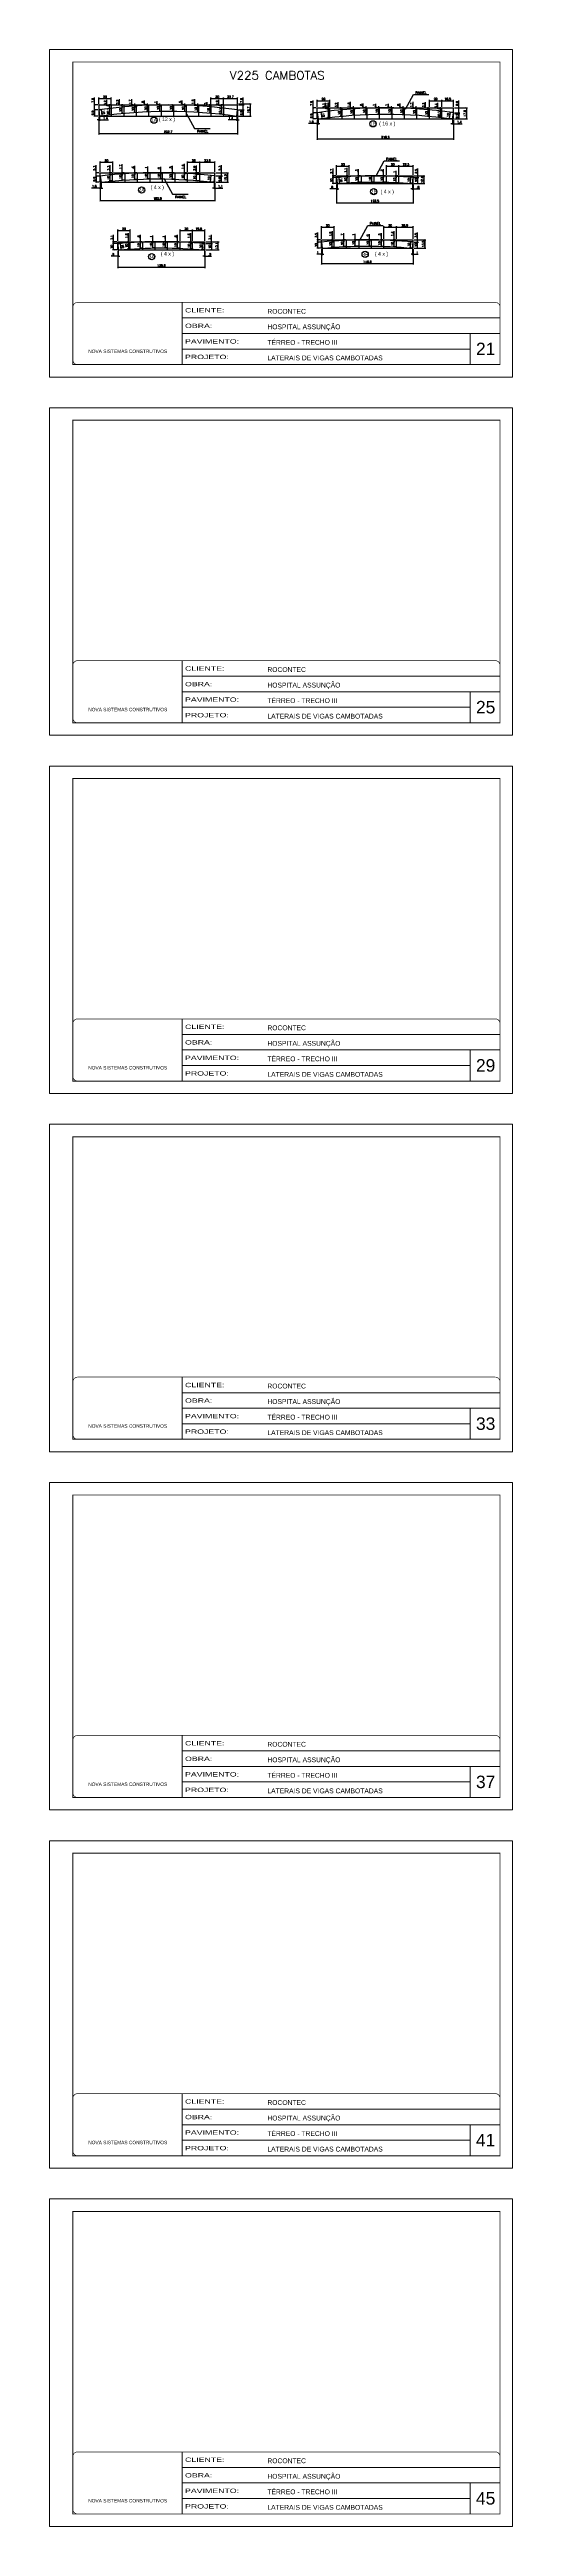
# Model space of a CAD drawing. Extents: x 2582 to 128055, y -26396 to 2611.
# Drawn here: x 2582 to 4067, y -11465 to -3523 of the extents above; entities that cross this region are included whole.
import ezdxf
from ezdxf.enums import TextEntityAlignment as Align

# ---------------------------------------------------------------- set-up
doc = ezdxf.new("R2010")
doc.units = 0
doc.header["$PDMODE"] = 35
doc.linetypes.add('CONTINUO', pattern=[0])
doc.linetypes.add('DASHED', pattern=[0.75, 0.5, -0.25])
for name, color, linetype in [('220', 4, 'Continuous'), ('COTA', 241, 'Continuous'), ('Painéis', 200, 'Continuous'), ('Romaneio', 10, 'Continuous')]:
    doc.layers.add(name, color=color, linetype=linetype)
for name, color, linetype, lineweight in [('CARIMBO', 255, 'Continuous', 9), ('Folhas', 255, 'Continuous', 9), ('SARRAFO DE PRESSAO', 251, 'DASHED', 9), ('Texto Seção', 7, 'Continuous', 15)]:
    doc.layers.add(name, color=color, linetype=linetype, lineweight=lineweight)
doc.styles.add('ARIAL', font='arial.ttf')
doc.styles.add('COTA TECNICA', font='techl___.ttf', dxfattribs={"height": 10})
doc.styles.add('REGUA-120', font='ROMANS.shx', dxfattribs={"height": 15})
doc.styles.add('Romans', font='romans.shx')
doc.styles.add('Tecnologia', font='')
doc.styles.get('Tecnologia').set_extended_font_data('Forgotten Futurist')
doc.dimstyles.new('Cota Seção (2x)', dxfattribs={"dimtxt": 7, "dimasz": 5, "dimexe": 3, "dimexo": 3, "dimgap": 2, "dimtad": 3, "dimdec": 1, "dimlfac": 0.5, "dimzin": 12, "dimdsep": 46, "dimtxsty": 'Romans', "dimblk": 'ARCHTICK', "dimcen": 0, "dimclrd": 4, "dimclre": 4, "dimclrt": 1, "dimadec": 1, "dimazin": 3, "dimtfac": 1, "dimtdec": 1, "dimtmove": 0, "dimatfit": 3, "dimldrblk": 'OBLIQUE', "dimfxl": 1, "dimtolj": 1, "dimtzin": 12, "dimarcsym": 0})
doc.dimstyles.new('PAINEL', dxfattribs={"dimtxt": 10, "dimasz": 3, "dimexe": 3, "dimexo": 3, "dimgap": 3, "dimtad": 1, "dimdec": 1, "dimzin": 12, "dimdsep": 46, "dimtxsty": 'COTA TECNICA', "dimblk1": 'OBLIQUE', "dimblk2": 'OBLIQUE', "dimsah": 1, "dimcen": 0.9, "dimclrd": 4, "dimclre": 4, "dimclrt": 240, "dimadec": 1, "dimazin": 3, "dimtfac": 1, "dimtdec": 1, "dimtmove": 0, "dimatfit": 3, "dimfxl": 1, "dimtolj": 1, "dimtzin": 12, "dimarcsym": 0})

# ---------------------------------------------------------------- blocks, each defined once
blk = doc.blocks.new('9999999999')
at = {"color": 30, "linetype": 'CONTINUO'}
for p, q in [((98564.6, 34230.2), (98564.6, 34429.4)), ((98564.6, 34379.6), (99584, 34379.6)), ((98564.6, 34329.8), (99488, 34329.8)), ((99584, 34329.8), (99488, 34329.8)), ((99488, 34329.8), (99488, 34230.2)), ((98564.6, 34280), (99488, 34280))]:
    blk.add_line(p, q, dxfattribs=at)
at = {"color": 30, "linetype": 'CONTINUO', "const_width": 2}
blk.add_lwpolyline([(99584, 34230.2), (99584, 34414.4, 0.414214), (99569, 34429.4), (98229, 34429.4, 0.414214), (98214, 34414.4), (98214, 34245.2, 0.414214), (98229, 34230.2), (99584, 34230.2)], format="xyb", dxfattribs=at)
at = {"layer": 'Folhas'}
blk.add_lwpolyline([(98139, 34190.2), (99624, 34190.2), (99624, 35240.2), (98139, 35240.2)], close=True, dxfattribs=at)
at = {"layer": 'Folhas', "color": 30, "const_width": 3}
blk.add_lwpolyline([(98214, 34230.2), (99584, 34230.2), (99584, 35200.2), (98214, 35200.2)], close=True, dxfattribs=at)
at = {"color": 7, "linetype": 'Continuous', "ltscale": 5, "style": 'ARIAL'}
for s, height, p in [('ROCONTEC', 15.48, (98837.7, 34393.1)), ('TÉRREO - TRECHO III', 15.483, (98837.7, 34293.5)), ('HOSPITAL ASSUNÇÃO', 15.483, (98837.7, 34343.3)), ('NOVA SISTEMAS CONSTRUTIVOS', 11.059, (98263.2, 34267.2)), ('LATERAIS DE VIGAS CAMBOTADAS', 15.483, (98837.7, 34243.7))]:
    blk.add_text(s, height=height, dxfattribs=at).set_placement(p)
at = {"layer": 'Folhas', "color": 7, "style": 'Tecnologia', "width": 1.5}
for s, p in [('CLIENTE:', (98573.7, 34397.2)), ('OBRA:', (98573.7, 34347.3)), ('PAVIMENTO:', (98573.7, 34297.5)), ('PROJETO:', (98573.7, 34247.7))]:
    blk.add_text(s, height=14, dxfattribs=at).set_placement(p)
blk = doc.blocks.new('_ArchTick')
at = {"color": 0, "linetype": 'ByBlock', "const_width": 0.15}
blk.add_lwpolyline([(-0.5, -0.5), (0.5, 0.5)], dxfattribs=at)
blk = doc.blocks.new('*D726')
at = {"layer": 'COTA', "color": 4, "linetype": 'ByBlock', "lineweight": -2, "transparency": 16777216}
for p, q in [((3188, -3700.7), (3206, -3700.7)), ((3203, -3700.7), (3203, -3677.1)), ((3203, -3716.4), (3203, -3700.7))]:
    blk.add_line(p, q, dxfattribs=at)
at = {"layer": 'COTA', "color": 4, "lineweight": -2, "transparency": 16777216}
blk.add_line((3188, -3716.4), (3206, -3716.4), dxfattribs=at)
at = {"layer": 'Defpoints', "color": 0, "linetype": 'ByBlock', "transparency": 16777216}
for p in [(3185, -3700.7), (3185, -3716.4), (3203, -3700.7)]:
    blk.add_point(p, dxfattribs=at)
at = {"layer": 'COTA', "color": 4, "linetype": 'ByBlock', "lineweight": -2, "transparency": 16777216, "xscale": 5, "yscale": 5, "zscale": 5}
for p, rotation in [((3203, -3700.7), 90), ((3203, -3716.4), 270)]:
    blk.add_blockref('_ArchTick', p, dxfattribs=dict(at, rotation=rotation))
at = {"layer": 'COTA', "color": 1, "linetype": 'ByBlock', "transparency": 16777216, "insert": (3197.5, -3686.4), "char_height": 7, "attachment_point": 5, "rotation": 90, "style": 'Romans'}
blk.add_mtext('\\A1;7.8', dxfattribs=at)
blk = doc.blocks.new('_Oblique')
at = {"color": 0, "linetype": 'ByBlock', "lineweight": -2}
blk.add_line((-0.5, -0.5), (0.5, 0.5), dxfattribs=at)
blk = doc.blocks.new('*D727')
at = {"layer": 'COTA', "color": 4, "lineweight": -2, "transparency": 16777216}
blk.add_line((3188, -3716.4), (3206, -3716.4), dxfattribs=at)
at = {"layer": 'COTA', "color": 4, "linetype": 'ByBlock', "lineweight": -2, "transparency": 16777216}
for p, q in [((3203, -3716.4), (3203, -3736.2)), ((3188, -3736.2), (3206, -3736.2))]:
    blk.add_line(p, q, dxfattribs=at)
at = {"layer": 'Defpoints', "color": 0, "linetype": 'ByBlock', "transparency": 16777216}
for p in [(3185, -3716.4), (3185, -3736.2), (3203, -3736.2)]:
    blk.add_point(p, dxfattribs=at)
at = {"layer": 'COTA', "color": 4, "linetype": 'ByBlock', "lineweight": -2, "transparency": 16777216, "xscale": 5, "yscale": 5, "zscale": 5}
for p, rotation in [((3203, -3716.4), 90), ((3203, -3736.2), 270)]:
    blk.add_blockref('_ArchTick', p, dxfattribs=dict(at, rotation=rotation))
at = {"layer": 'COTA', "color": 1, "linetype": 'ByBlock', "transparency": 16777216, "insert": (3197.5, -3726.3), "char_height": 7, "attachment_point": 5, "rotation": 90, "style": 'Romans'}
blk.add_mtext('\\A1;9.9', dxfattribs=at)
blk = doc.blocks.new('*D725')
at = {"layer": 'COTA', "color": 4, "lineweight": -2, "transparency": 16777216}
blk.add_line((3188, -3696.7), (3228.6, -3696.7), dxfattribs=at)
at = {"layer": 'COTA', "color": 4, "linetype": 'ByBlock', "lineweight": -2, "transparency": 16777216}
for p, q in [((3225.6, -3696.7), (3225.6, -3736.2)), ((3188, -3736.2), (3228.6, -3736.2))]:
    blk.add_line(p, q, dxfattribs=at)
at = {"layer": 'Defpoints', "color": 0, "linetype": 'ByBlock', "transparency": 16777216}
for p in [(3185, -3696.7), (3185, -3736.2), (3225.6, -3736.2)]:
    blk.add_point(p, dxfattribs=at)
at = {"layer": 'COTA', "color": 4, "linetype": 'ByBlock', "lineweight": -2, "transparency": 16777216, "xscale": 5, "yscale": 5, "zscale": 5}
for p, rotation in [((3225.6, -3696.7), 90), ((3225.6, -3736.2), 270)]:
    blk.add_blockref('_ArchTick', p, dxfattribs=dict(at, rotation=rotation))
at = {"layer": 'COTA', "color": 1, "linetype": 'ByBlock', "transparency": 16777216, "insert": (3220.1, -3716.4), "char_height": 7, "attachment_point": 5, "rotation": 90, "style": 'Romans'}
blk.add_mtext('\\A1;19.7', dxfattribs=at)
blk = doc.blocks.new('*D728')
at = {"layer": 'COTA', "color": 4, "linetype": 'ByBlock', "lineweight": -2, "transparency": 16777216}
for p, q in [((2736.5, -3700.7), (2723.4, -3700.7)), ((2726.4, -3700.7), (2726.4, -3677.1)), ((2726.4, -3716.4), (2726.4, -3700.7))]:
    blk.add_line(p, q, dxfattribs=at)
at = {"layer": 'COTA', "color": 4, "lineweight": -2, "transparency": 16777216}
blk.add_line((2736.5, -3716.4), (2723.4, -3716.4), dxfattribs=at)
at = {"layer": 'Defpoints', "color": 0, "linetype": 'ByBlock', "transparency": 16777216}
for p in [(2726.4, -3700.7), (2739.5, -3700.7), (2739.5, -3716.4)]:
    blk.add_point(p, dxfattribs=at)
at = {"layer": 'COTA', "color": 4, "linetype": 'ByBlock', "lineweight": -2, "transparency": 16777216, "xscale": 5, "yscale": 5, "zscale": 5}
for p, rotation in [((2726.4, -3700.7), 90), ((2726.4, -3716.4), 270)]:
    blk.add_blockref('_ArchTick', p, dxfattribs=dict(at, rotation=rotation))
at = {"layer": 'COTA', "color": 1, "linetype": 'ByBlock', "transparency": 16777216, "insert": (2720.9, -3686.4), "char_height": 7, "attachment_point": 5, "rotation": 90, "style": 'Romans'}
blk.add_mtext('\\A1;7.8', dxfattribs=at)
blk = doc.blocks.new('*D729')
at = {"layer": 'COTA', "color": 4, "lineweight": -2, "transparency": 16777216}
blk.add_line((2736.5, -3716.4), (2723.4, -3716.4), dxfattribs=at)
at = {"layer": 'COTA', "color": 4, "linetype": 'ByBlock', "lineweight": -2, "transparency": 16777216}
for p, q in [((2726.4, -3716.4), (2726.4, -3736.2)), ((2736.5, -3736.2), (2723.4, -3736.2))]:
    blk.add_line(p, q, dxfattribs=at)
at = {"layer": 'Defpoints', "color": 0, "linetype": 'ByBlock', "transparency": 16777216}
for p in [(2739.5, -3716.4), (2726.4, -3736.2), (2739.5, -3736.2)]:
    blk.add_point(p, dxfattribs=at)
at = {"layer": 'COTA', "color": 4, "linetype": 'ByBlock', "lineweight": -2, "transparency": 16777216, "xscale": 5, "yscale": 5, "zscale": 5}
for p, rotation in [((2726.4, -3716.4), 90), ((2726.4, -3736.2), 270)]:
    blk.add_blockref('_ArchTick', p, dxfattribs=dict(at, rotation=rotation))
at = {"layer": 'COTA', "color": 1, "linetype": 'ByBlock', "transparency": 16777216, "insert": (2720.9, -3726.3), "char_height": 7, "attachment_point": 5, "rotation": 90, "style": 'Romans'}
blk.add_mtext('\\A1;9.9', dxfattribs=at)
blk = doc.blocks.new('*D730')
at = {"layer": 'COTA', "color": 4, "linetype": 'ByBlock', "lineweight": -2, "transparency": 16777216}
for p, q in [((2742.5, -3715.9), (2750.9, -3714.7)), ((2750.7, -3735), (2747.9, -3715.2))]:
    blk.add_line(p, q, dxfattribs=at)
at = {"layer": 'COTA', "color": 4, "lineweight": -2, "transparency": 16777216}
blk.add_line((2745.2, -3735.7), (2753.7, -3734.6), dxfattribs=at)
at = {"layer": 'Defpoints', "color": 0, "linetype": 'ByBlock', "transparency": 16777216}
for p in [(2739.5, -3716.4), (2747.9, -3715.2), (2742.3, -3736.2)]:
    blk.add_point(p, dxfattribs=at)
at = {"layer": 'COTA', "color": 4, "linetype": 'ByBlock', "lineweight": -2, "transparency": 16777216, "xscale": 5, "yscale": 5, "zscale": 5}
for p, rotation in [((2747.9, -3715.2), 98.00719702155554), ((2750.7, -3735), 278.0071970215556)]:
    blk.add_blockref('_ArchTick', p, dxfattribs=dict(at, rotation=rotation))
at = {"layer": 'COTA', "color": 1, "linetype": 'ByBlock', "transparency": 16777216, "insert": (2754.8, -3724.3), "char_height": 7, "attachment_point": 5, "rotation": 278.0072, "style": 'Romans'}
blk.add_mtext('\\A1;10', dxfattribs=at)
blk = doc.blocks.new('*D731')
at = {"layer": 'COTA', "color": 4, "linetype": 'ByBlock', "lineweight": -2, "transparency": 16777216}
for p, q in [((2776.5, -3711.2), (2772.1, -3711.2)), ((2775.1, -3731.4), (2775.1, -3711.2))]:
    blk.add_line(p, q, dxfattribs=at)
at = {"layer": 'COTA', "color": 4, "lineweight": -2, "transparency": 16777216}
blk.add_line((2776.5, -3731.4), (2772.1, -3731.4), dxfattribs=at)
at = {"layer": 'Defpoints', "color": 0, "linetype": 'ByBlock', "transparency": 16777216}
for p in [(2775.1, -3711.2), (2779.5, -3711.2), (2779.5, -3731.4)]:
    blk.add_point(p, dxfattribs=at)
at = {"layer": 'COTA', "color": 4, "linetype": 'ByBlock', "lineweight": -2, "transparency": 16777216, "xscale": 5, "yscale": 5, "zscale": 5}
for p, rotation in [((2775.1, -3711.2), 90), ((2775.1, -3731.4), 270)]:
    blk.add_blockref('_ArchTick', p, dxfattribs=dict(at, rotation=rotation))
at = {"layer": 'COTA', "color": 1, "linetype": 'ByBlock', "transparency": 16777216, "insert": (2769.6, -3721.3), "char_height": 7, "attachment_point": 5, "rotation": 90, "style": 'Romans'}
blk.add_mtext('\\A1;10.1', dxfattribs=at)
blk = doc.blocks.new('*D732')
at = {"layer": 'COTA', "color": 4, "linetype": 'ByBlock', "lineweight": -2, "transparency": 16777216}
for p, q in [((2765.6, -3703.1), (2765.6, -3684.5)), ((2775.1, -3706), (2765.6, -3703.1)), ((2776.5, -3700.7), (2772.1, -3700.7)), ((2775.1, -3711.2), (2775.1, -3700.7))]:
    blk.add_line(p, q, dxfattribs=at)
at = {"layer": 'COTA', "color": 4, "lineweight": -2, "transparency": 16777216}
blk.add_line((2776.5, -3711.2), (2772.1, -3711.2), dxfattribs=at)
at = {"layer": 'Defpoints', "color": 0, "linetype": 'ByBlock', "transparency": 16777216}
for p in [(2775.1, -3700.7), (2779.5, -3700.7), (2779.5, -3711.2)]:
    blk.add_point(p, dxfattribs=at)
at = {"layer": 'COTA', "color": 4, "linetype": 'ByBlock', "lineweight": -2, "transparency": 16777216, "xscale": 5, "yscale": 5, "zscale": 5}
for p, rotation in [((2775.1, -3700.7), 90), ((2775.1, -3711.2), 270)]:
    blk.add_blockref('_ArchTick', p, dxfattribs=dict(at, rotation=rotation))
at = {"layer": 'COTA', "color": 1, "linetype": 'ByBlock', "transparency": 16777216, "insert": (2760.1, -3693.8), "char_height": 7, "attachment_point": 5, "rotation": 90, "style": 'Romans'}
blk.add_mtext('\\A1;5.2', dxfattribs=at)
blk = doc.blocks.new('*D733')
at = {"layer": 'COTA', "color": 4, "linetype": 'ByBlock', "lineweight": -2, "transparency": 16777216}
for p, q in [((2816.5, -3707.1), (2812.1, -3707.1)), ((2815.1, -3727.2), (2815.1, -3707.1))]:
    blk.add_line(p, q, dxfattribs=at)
at = {"layer": 'COTA', "color": 4, "lineweight": -2, "transparency": 16777216}
blk.add_line((2816.5, -3727.2), (2812.1, -3727.2), dxfattribs=at)
at = {"layer": 'Defpoints', "color": 0, "linetype": 'ByBlock', "transparency": 16777216}
for p in [(2815.1, -3707.1), (2819.5, -3707.1), (2819.5, -3727.2)]:
    blk.add_point(p, dxfattribs=at)
at = {"layer": 'COTA', "color": 4, "linetype": 'ByBlock', "lineweight": -2, "transparency": 16777216, "xscale": 5, "yscale": 5, "zscale": 5}
for p, rotation in [((2815.1, -3707.1), 90), ((2815.1, -3727.2), 270)]:
    blk.add_blockref('_ArchTick', p, dxfattribs=dict(at, rotation=rotation))
at = {"layer": 'COTA', "color": 1, "linetype": 'ByBlock', "transparency": 16777216, "insert": (2809.6, -3717.2), "char_height": 7, "attachment_point": 5, "rotation": 90, "style": 'Romans'}
blk.add_mtext('\\A1;10', dxfattribs=at)
blk = doc.blocks.new('*D734')
at = {"layer": 'COTA', "color": 4, "linetype": 'ByBlock', "lineweight": -2, "transparency": 16777216}
for p, q in [((2805.6, -3701.1), (2805.6, -3682.4)), ((2815.1, -3703.9), (2805.6, -3701.1)), ((2816.5, -3700.7), (2812.1, -3700.7)), ((2815.1, -3707.1), (2815.1, -3700.7))]:
    blk.add_line(p, q, dxfattribs=at)
at = {"layer": 'COTA', "color": 4, "lineweight": -2, "transparency": 16777216}
blk.add_line((2816.5, -3707.1), (2812.1, -3707.1), dxfattribs=at)
at = {"layer": 'Defpoints', "color": 0, "linetype": 'ByBlock', "transparency": 16777216}
for p in [(2815.1, -3700.7), (2819.5, -3700.7), (2819.5, -3707.1)]:
    blk.add_point(p, dxfattribs=at)
at = {"layer": 'COTA', "color": 4, "linetype": 'ByBlock', "lineweight": -2, "transparency": 16777216, "xscale": 5, "yscale": 5, "zscale": 5}
for p, rotation in [((2815.1, -3700.7), 90), ((2815.1, -3707.1), 270)]:
    blk.add_blockref('_ArchTick', p, dxfattribs=dict(at, rotation=rotation))
at = {"layer": 'COTA', "color": 1, "linetype": 'ByBlock', "transparency": 16777216, "insert": (2800.1, -3691.7), "char_height": 7, "attachment_point": 5, "rotation": 90, "style": 'Romans'}
blk.add_mtext('\\A1;3.2', dxfattribs=at)
blk = doc.blocks.new('*D735')
at = {"layer": 'COTA', "color": 4, "linetype": 'ByBlock', "lineweight": -2, "transparency": 16777216}
for p, q in [((2856.5, -3704), (2852.2, -3704)), ((2855.2, -3724.1), (2855.2, -3704))]:
    blk.add_line(p, q, dxfattribs=at)
at = {"layer": 'COTA', "color": 4, "lineweight": -2, "transparency": 16777216}
blk.add_line((2856.5, -3724.1), (2852.2, -3724.1), dxfattribs=at)
at = {"layer": 'Defpoints', "color": 0, "linetype": 'ByBlock', "transparency": 16777216}
for p in [(2855.2, -3704), (2859.5, -3704), (2859.5, -3724.1)]:
    blk.add_point(p, dxfattribs=at)
at = {"layer": 'COTA', "color": 4, "linetype": 'ByBlock', "lineweight": -2, "transparency": 16777216, "xscale": 5, "yscale": 5, "zscale": 5}
for p, rotation in [((2855.2, -3704), 90), ((2855.2, -3724.1), 270)]:
    blk.add_blockref('_ArchTick', p, dxfattribs=dict(at, rotation=rotation))
at = {"layer": 'COTA', "color": 1, "linetype": 'ByBlock', "transparency": 16777216, "insert": (2849.7, -3714.1), "char_height": 7, "attachment_point": 5, "rotation": 90, "style": 'Romans'}
blk.add_mtext('\\A1;10', dxfattribs=at)
blk = doc.blocks.new('*D736')
at = {"layer": 'COTA', "color": 4, "linetype": 'ByBlock', "lineweight": -2, "transparency": 16777216}
for p, q in [((2845.7, -3699.5), (2845.7, -3681.9)), ((2855.2, -3702.4), (2845.7, -3699.5)), ((2856.5, -3700.7), (2852.2, -3700.7)), ((2855.2, -3700.7), (2855.2, -3695.7)), ((2855.2, -3704), (2855.2, -3700.7)), ((2855.2, -3704), (2855.2, -3700.7)), ((2855.2, -3704), (2855.2, -3709))]:
    blk.add_line(p, q, dxfattribs=at)
at = {"layer": 'COTA', "color": 4, "lineweight": -2, "transparency": 16777216}
blk.add_line((2856.5, -3704), (2852.2, -3704), dxfattribs=at)
at = {"layer": 'Defpoints', "color": 0, "linetype": 'ByBlock', "transparency": 16777216}
for p in [(2855.2, -3700.7), (2859.5, -3700.7), (2859.5, -3704)]:
    blk.add_point(p, dxfattribs=at)
at = {"layer": 'COTA', "color": 4, "linetype": 'ByBlock', "lineweight": -2, "transparency": 16777216, "xscale": 5, "yscale": 5, "zscale": 5}
for p, rotation in [((2855.2, -3700.7), 270), ((2855.2, -3704), 90)]:
    blk.add_blockref('_ArchTick', p, dxfattribs=dict(at, rotation=rotation))
at = {"layer": 'COTA', "color": 1, "linetype": 'ByBlock', "transparency": 16777216, "insert": (2840.2, -3690.7), "char_height": 7, "attachment_point": 5, "rotation": 90, "style": 'Romans'}
blk.add_mtext('\\A1;1.7', dxfattribs=at)
blk = doc.blocks.new('*D737')
at = {"layer": 'COTA', "color": 4, "linetype": 'ByBlock', "lineweight": -2, "transparency": 16777216}
for p, q in [((2896.5, -3702), (2892.9, -3702)), ((2895.9, -3722), (2895.9, -3702))]:
    blk.add_line(p, q, dxfattribs=at)
at = {"layer": 'COTA', "color": 4, "lineweight": -2, "transparency": 16777216}
blk.add_line((2896.5, -3722), (2892.9, -3722), dxfattribs=at)
at = {"layer": 'Defpoints', "color": 0, "linetype": 'ByBlock', "transparency": 16777216}
for p in [(2895.9, -3702), (2899.5, -3702), (2899.5, -3722)]:
    blk.add_point(p, dxfattribs=at)
at = {"layer": 'COTA', "color": 4, "linetype": 'ByBlock', "lineweight": -2, "transparency": 16777216, "xscale": 5, "yscale": 5, "zscale": 5}
for p, rotation in [((2895.9, -3702), 90), ((2895.9, -3722), 270)]:
    blk.add_blockref('_ArchTick', p, dxfattribs=dict(at, rotation=rotation))
at = {"layer": 'COTA', "color": 1, "linetype": 'ByBlock', "transparency": 16777216, "insert": (2890.4, -3712), "char_height": 7, "attachment_point": 5, "rotation": 90, "style": 'Romans'}
blk.add_mtext('\\A1;10', dxfattribs=at)
blk = doc.blocks.new('*D738')
at = {"layer": 'COTA', "color": 4, "linetype": 'ByBlock', "lineweight": -2, "transparency": 16777216}
for p, q in [((2886.4, -3698.5), (2886.4, -3686.8)), ((2895.9, -3701.4), (2886.4, -3698.5)), ((2896.5, -3700.7), (2892.9, -3700.7)), ((2895.9, -3700.7), (2895.9, -3695.7)), ((2895.9, -3702), (2895.9, -3700.7)), ((2895.9, -3702), (2895.9, -3700.7)), ((2895.9, -3702), (2895.9, -3707))]:
    blk.add_line(p, q, dxfattribs=at)
at = {"layer": 'COTA', "color": 4, "lineweight": -2, "transparency": 16777216}
blk.add_line((2896.5, -3702), (2892.9, -3702), dxfattribs=at)
at = {"layer": 'Defpoints', "color": 0, "linetype": 'ByBlock', "transparency": 16777216}
for p in [(2895.9, -3700.7), (2899.5, -3700.7), (2899.5, -3702)]:
    blk.add_point(p, dxfattribs=at)
at = {"layer": 'COTA', "color": 4, "linetype": 'ByBlock', "lineweight": -2, "transparency": 16777216, "xscale": 5, "yscale": 5, "zscale": 5}
for p, rotation in [((2895.9, -3700.7), 270), ((2895.9, -3702), 90)]:
    blk.add_blockref('_ArchTick', p, dxfattribs=dict(at, rotation=rotation))
at = {"layer": 'COTA', "color": 1, "linetype": 'ByBlock', "transparency": 16777216, "insert": (2880.9, -3692.7), "char_height": 7, "attachment_point": 5, "rotation": 90, "style": 'Romans'}
blk.add_mtext('\\A1;.6', dxfattribs=at)
blk = doc.blocks.new('*D739')
at = {"layer": 'COTA', "color": 4, "linetype": 'ByBlock', "lineweight": -2, "transparency": 16777216}
for p, q in [((2936.5, -3700.9), (2933, -3700.9)), ((2936, -3720.9), (2936, -3700.9))]:
    blk.add_line(p, q, dxfattribs=at)
at = {"layer": 'COTA', "color": 4, "lineweight": -2, "transparency": 16777216}
blk.add_line((2936.5, -3720.9), (2933, -3720.9), dxfattribs=at)
at = {"layer": 'Defpoints', "color": 0, "linetype": 'ByBlock', "transparency": 16777216}
for p in [(2936, -3700.9), (2939.5, -3700.9), (2939.5, -3720.9)]:
    blk.add_point(p, dxfattribs=at)
at = {"layer": 'COTA', "color": 4, "linetype": 'ByBlock', "lineweight": -2, "transparency": 16777216, "xscale": 5, "yscale": 5, "zscale": 5}
for p, rotation in [((2936, -3700.9), 90), ((2936, -3720.9), 270)]:
    blk.add_blockref('_ArchTick', p, dxfattribs=dict(at, rotation=rotation))
at = {"layer": 'COTA', "color": 1, "linetype": 'ByBlock', "transparency": 16777216, "insert": (2930.5, -3710.9), "char_height": 7, "attachment_point": 5, "rotation": 90, "style": 'Romans'}
blk.add_mtext('\\A1;10', dxfattribs=at)
blk = doc.blocks.new('*D740')
at = {"layer": 'COTA', "color": 4, "linetype": 'ByBlock', "lineweight": -2, "transparency": 16777216}
for p, q in [((2926.5, -3698), (2926.5, -3688.3)), ((2936, -3700.8), (2926.5, -3698)), ((2936.5, -3700.7), (2933, -3700.7)), ((2936, -3700.7), (2936, -3695.7)), ((2936, -3700.9), (2936, -3700.7)), ((2936, -3700.9), (2936, -3700.7)), ((2936, -3700.9), (2936, -3705.9))]:
    blk.add_line(p, q, dxfattribs=at)
at = {"layer": 'COTA', "color": 4, "lineweight": -2, "transparency": 16777216}
blk.add_line((2936.5, -3700.9), (2933, -3700.9), dxfattribs=at)
at = {"layer": 'Defpoints', "color": 0, "linetype": 'ByBlock', "transparency": 16777216}
for p in [(2936, -3700.7), (2939.5, -3700.7), (2939.5, -3700.9)]:
    blk.add_point(p, dxfattribs=at)
at = {"layer": 'COTA', "color": 4, "linetype": 'ByBlock', "lineweight": -2, "transparency": 16777216, "xscale": 5, "yscale": 5, "zscale": 5}
for p, rotation in [((2936, -3700.7), 270), ((2936, -3700.9), 90)]:
    blk.add_blockref('_ArchTick', p, dxfattribs=dict(at, rotation=rotation))
at = {"layer": 'COTA', "color": 1, "linetype": 'ByBlock', "transparency": 16777216, "insert": (2921, -3693.1), "char_height": 7, "attachment_point": 5, "rotation": 90, "style": 'Romans'}
blk.add_mtext('\\A1;.1', dxfattribs=at)
blk = doc.blocks.new('*D741')
at = {"layer": 'COTA', "color": 4, "linetype": 'ByBlock', "lineweight": -2, "transparency": 16777216}
for p, q in [((2976.5, -3700.8), (2974.1, -3700.8)), ((2977.1, -3720.8), (2977.1, -3700.8))]:
    blk.add_line(p, q, dxfattribs=at)
at = {"layer": 'COTA', "color": 4, "lineweight": -2, "transparency": 16777216}
blk.add_line((2976.5, -3720.8), (2974.1, -3720.8), dxfattribs=at)
at = {"layer": 'Defpoints', "color": 0, "linetype": 'ByBlock', "transparency": 16777216}
for p in [(2977.1, -3700.8), (2979.5, -3700.8), (2979.5, -3720.8)]:
    blk.add_point(p, dxfattribs=at)
at = {"layer": 'COTA', "color": 4, "linetype": 'ByBlock', "lineweight": -2, "transparency": 16777216, "xscale": 5, "yscale": 5, "zscale": 5}
for p, rotation in [((2977.1, -3700.8), 90), ((2977.1, -3720.8), 270)]:
    blk.add_blockref('_ArchTick', p, dxfattribs=dict(at, rotation=rotation))
at = {"layer": 'COTA', "color": 1, "linetype": 'ByBlock', "transparency": 16777216, "insert": (2971.6, -3710.8), "char_height": 7, "attachment_point": 5, "rotation": 90, "style": 'Romans'}
blk.add_mtext('\\A1;10', dxfattribs=at)
blk = doc.blocks.new('*D742')
at = {"layer": 'COTA', "color": 4, "linetype": 'ByBlock', "lineweight": -2, "transparency": 16777216}
for p, q in [((3016.5, -3701.8), (3013.1, -3701.8)), ((3016.1, -3721.8), (3016.1, -3701.8))]:
    blk.add_line(p, q, dxfattribs=at)
at = {"layer": 'COTA', "color": 4, "lineweight": -2, "transparency": 16777216}
blk.add_line((3016.5, -3721.8), (3013.1, -3721.8), dxfattribs=at)
at = {"layer": 'Defpoints', "color": 0, "linetype": 'ByBlock', "transparency": 16777216}
for p in [(3016.1, -3701.8), (3019.5, -3701.8), (3019.5, -3721.8)]:
    blk.add_point(p, dxfattribs=at)
at = {"layer": 'COTA', "color": 4, "linetype": 'ByBlock', "lineweight": -2, "transparency": 16777216, "xscale": 5, "yscale": 5, "zscale": 5}
for p, rotation in [((3016.1, -3701.8), 90), ((3016.1, -3721.8), 270)]:
    blk.add_blockref('_ArchTick', p, dxfattribs=dict(at, rotation=rotation))
at = {"layer": 'COTA', "color": 1, "linetype": 'ByBlock', "transparency": 16777216, "insert": (3010.6, -3711.8), "char_height": 7, "attachment_point": 5, "rotation": 90, "style": 'Romans'}
blk.add_mtext('\\A1;10', dxfattribs=at)
blk = doc.blocks.new('*D743')
at = {"layer": 'COTA', "color": 4, "linetype": 'ByBlock', "lineweight": -2, "transparency": 16777216}
for p, q in [((3006.6, -3698.4), (3006.6, -3686.7)), ((3016.1, -3701.2), (3006.6, -3698.4)), ((3016.5, -3700.7), (3013.1, -3700.7)), ((3016.1, -3700.7), (3016.1, -3695.7)), ((3016.1, -3701.8), (3016.1, -3700.7)), ((3016.1, -3701.8), (3016.1, -3700.7)), ((3016.1, -3701.8), (3016.1, -3706.8))]:
    blk.add_line(p, q, dxfattribs=at)
at = {"layer": 'COTA', "color": 4, "lineweight": -2, "transparency": 16777216}
blk.add_line((3016.5, -3701.8), (3013.1, -3701.8), dxfattribs=at)
at = {"layer": 'Defpoints', "color": 0, "linetype": 'ByBlock', "transparency": 16777216}
for p in [(3016.1, -3700.7), (3019.5, -3700.7), (3019.5, -3701.8)]:
    blk.add_point(p, dxfattribs=at)
at = {"layer": 'COTA', "color": 4, "linetype": 'ByBlock', "lineweight": -2, "transparency": 16777216, "xscale": 5, "yscale": 5, "zscale": 5}
for p, rotation in [((3016.1, -3700.7), 270), ((3016.1, -3701.8), 90)]:
    blk.add_blockref('_ArchTick', p, dxfattribs=dict(at, rotation=rotation))
at = {"layer": 'COTA', "color": 1, "linetype": 'ByBlock', "transparency": 16777216, "insert": (3001.1, -3692.6), "char_height": 7, "attachment_point": 5, "rotation": 90, "style": 'Romans'}
blk.add_mtext('\\A1;.5', dxfattribs=at)
blk = doc.blocks.new('*D744')
at = {"layer": 'COTA', "color": 4, "linetype": 'ByBlock', "lineweight": -2, "transparency": 16777216}
for p, q in [((3056.5, -3703.7), (3053.9, -3703.7)), ((3056.9, -3723.7), (3056.9, -3703.7))]:
    blk.add_line(p, q, dxfattribs=at)
at = {"layer": 'COTA', "color": 4, "lineweight": -2, "transparency": 16777216}
blk.add_line((3056.5, -3723.7), (3053.9, -3723.7), dxfattribs=at)
at = {"layer": 'Defpoints', "color": 0, "linetype": 'ByBlock', "transparency": 16777216}
for p in [(3056.9, -3703.7), (3059.5, -3703.7), (3059.5, -3723.7)]:
    blk.add_point(p, dxfattribs=at)
at = {"layer": 'COTA', "color": 4, "linetype": 'ByBlock', "lineweight": -2, "transparency": 16777216, "xscale": 5, "yscale": 5, "zscale": 5}
for p, rotation in [((3056.9, -3703.7), 90), ((3056.9, -3723.7), 270)]:
    blk.add_blockref('_ArchTick', p, dxfattribs=dict(at, rotation=rotation))
at = {"layer": 'COTA', "color": 1, "linetype": 'ByBlock', "transparency": 16777216, "insert": (3051.4, -3713.7), "char_height": 7, "attachment_point": 5, "rotation": 90, "style": 'Romans'}
blk.add_mtext('\\A1;10', dxfattribs=at)
blk = doc.blocks.new('*D745')
at = {"layer": 'COTA', "color": 4, "linetype": 'ByBlock', "lineweight": -2, "transparency": 16777216}
for p, q in [((3047.4, -3699.4), (3047.4, -3681.7)), ((3056.9, -3702.2), (3047.4, -3699.4)), ((3056.5, -3700.7), (3053.9, -3700.7)), ((3056.9, -3700.7), (3056.9, -3695.7)), ((3056.9, -3703.7), (3056.9, -3700.7)), ((3056.9, -3703.7), (3056.9, -3700.7)), ((3056.9, -3703.7), (3056.9, -3708.7))]:
    blk.add_line(p, q, dxfattribs=at)
at = {"layer": 'COTA', "color": 4, "lineweight": -2, "transparency": 16777216}
blk.add_line((3056.5, -3703.7), (3053.9, -3703.7), dxfattribs=at)
at = {"layer": 'Defpoints', "color": 0, "linetype": 'ByBlock', "transparency": 16777216}
for p in [(3056.9, -3700.7), (3059.5, -3700.7), (3059.5, -3703.7)]:
    blk.add_point(p, dxfattribs=at)
at = {"layer": 'COTA', "color": 4, "linetype": 'ByBlock', "lineweight": -2, "transparency": 16777216, "xscale": 5, "yscale": 5, "zscale": 5}
for p, rotation in [((3056.9, -3700.7), 270), ((3056.9, -3703.7), 90)]:
    blk.add_blockref('_ArchTick', p, dxfattribs=dict(at, rotation=rotation))
at = {"layer": 'COTA', "color": 1, "linetype": 'ByBlock', "transparency": 16777216, "insert": (3041.9, -3690.5), "char_height": 7, "attachment_point": 5, "rotation": 90, "style": 'Romans'}
blk.add_mtext('\\A1;1.5', dxfattribs=at)
blk = doc.blocks.new('*D746')
at = {"layer": 'COTA', "color": 4, "linetype": 'ByBlock', "lineweight": -2, "transparency": 16777216}
for p, q in [((3096.5, -3706.6), (3093.9, -3706.6)), ((3096.9, -3726.7), (3096.9, -3706.6))]:
    blk.add_line(p, q, dxfattribs=at)
at = {"layer": 'COTA', "color": 4, "lineweight": -2, "transparency": 16777216}
blk.add_line((3096.5, -3726.7), (3093.9, -3726.7), dxfattribs=at)
at = {"layer": 'Defpoints', "color": 0, "linetype": 'ByBlock', "transparency": 16777216}
for p in [(3096.9, -3706.6), (3099.5, -3706.6), (3099.5, -3726.7)]:
    blk.add_point(p, dxfattribs=at)
at = {"layer": 'COTA', "color": 4, "linetype": 'ByBlock', "lineweight": -2, "transparency": 16777216, "xscale": 5, "yscale": 5, "zscale": 5}
for p, rotation in [((3096.9, -3706.6), 90), ((3096.9, -3726.7), 270)]:
    blk.add_blockref('_ArchTick', p, dxfattribs=dict(at, rotation=rotation))
at = {"layer": 'COTA', "color": 1, "linetype": 'ByBlock', "transparency": 16777216, "insert": (3091.4, -3716.7), "char_height": 7, "attachment_point": 5, "rotation": 90, "style": 'Romans'}
blk.add_mtext('\\A1;10', dxfattribs=at)
blk = doc.blocks.new('*D747')
at = {"layer": 'COTA', "color": 4, "linetype": 'ByBlock', "lineweight": -2, "transparency": 16777216}
for p, q in [((3087.4, -3700.8), (3087.4, -3692.2)), ((3096.9, -3703.7), (3087.4, -3700.8)), ((3096.5, -3700.7), (3093.9, -3700.7)), ((3096.9, -3706.6), (3096.9, -3700.7))]:
    blk.add_line(p, q, dxfattribs=at)
at = {"layer": 'COTA', "color": 4, "lineweight": -2, "transparency": 16777216}
blk.add_line((3096.5, -3706.6), (3093.9, -3706.6), dxfattribs=at)
at = {"layer": 'Defpoints', "color": 0, "linetype": 'ByBlock', "transparency": 16777216}
for p in [(3096.9, -3700.7), (3099.5, -3700.7), (3099.5, -3706.6)]:
    blk.add_point(p, dxfattribs=at)
at = {"layer": 'COTA', "color": 4, "linetype": 'ByBlock', "lineweight": -2, "transparency": 16777216, "xscale": 5, "yscale": 5, "zscale": 5}
for p, rotation in [((3096.9, -3700.7), 90), ((3096.9, -3706.6), 270)]:
    blk.add_blockref('_ArchTick', p, dxfattribs=dict(at, rotation=rotation))
at = {"layer": 'COTA', "color": 1, "linetype": 'ByBlock', "transparency": 16777216, "insert": (3081.9, -3696.5), "char_height": 7, "attachment_point": 5, "rotation": 90, "style": 'Romans'}
blk.add_mtext('\\A1;3', dxfattribs=at)
blk = doc.blocks.new('*D748')
at = {"layer": 'COTA', "color": 4, "linetype": 'ByBlock', "lineweight": -2, "transparency": 16777216}
for p, q in [((3136.5, -3710.6), (3131.7, -3710.6)), ((3134.7, -3730.7), (3134.7, -3710.6))]:
    blk.add_line(p, q, dxfattribs=at)
at = {"layer": 'COTA', "color": 4, "lineweight": -2, "transparency": 16777216}
blk.add_line((3136.5, -3730.7), (3131.7, -3730.7), dxfattribs=at)
at = {"layer": 'Defpoints', "color": 0, "linetype": 'ByBlock', "transparency": 16777216}
for p in [(3134.7, -3710.6), (3139.5, -3710.6), (3139.5, -3730.7)]:
    blk.add_point(p, dxfattribs=at)
at = {"layer": 'COTA', "color": 4, "linetype": 'ByBlock', "lineweight": -2, "transparency": 16777216, "xscale": 5, "yscale": 5, "zscale": 5}
for p, rotation in [((3134.7, -3710.6), 90), ((3134.7, -3730.7), 270)]:
    blk.add_blockref('_ArchTick', p, dxfattribs=dict(at, rotation=rotation))
at = {"layer": 'COTA', "color": 1, "linetype": 'ByBlock', "transparency": 16777216, "insert": (3129.2, -3720.7), "char_height": 7, "attachment_point": 5, "rotation": 90, "style": 'Romans'}
blk.add_mtext('\\A1;10.1', dxfattribs=at)
blk = doc.blocks.new('*D749')
at = {"layer": 'COTA', "color": 4, "linetype": 'ByBlock', "lineweight": -2, "transparency": 16777216}
for p, q in [((3125.2, -3702.8), (3125.2, -3684.5)), ((3134.7, -3705.7), (3125.2, -3702.8)), ((3136.5, -3700.7), (3131.7, -3700.7)), ((3134.7, -3710.6), (3134.7, -3700.7))]:
    blk.add_line(p, q, dxfattribs=at)
at = {"layer": 'COTA', "color": 4, "lineweight": -2, "transparency": 16777216}
blk.add_line((3136.5, -3710.6), (3131.7, -3710.6), dxfattribs=at)
at = {"layer": 'Defpoints', "color": 0, "linetype": 'ByBlock', "transparency": 16777216}
for p in [(3134.7, -3700.7), (3139.5, -3700.7), (3139.5, -3710.6)]:
    blk.add_point(p, dxfattribs=at)
at = {"layer": 'COTA', "color": 4, "linetype": 'ByBlock', "lineweight": -2, "transparency": 16777216, "xscale": 5, "yscale": 5, "zscale": 5}
for p, rotation in [((3134.7, -3700.7), 90), ((3134.7, -3710.6), 270)]:
    blk.add_blockref('_ArchTick', p, dxfattribs=dict(at, rotation=rotation))
at = {"layer": 'COTA', "color": 1, "linetype": 'ByBlock', "transparency": 16777216, "insert": (3119.7, -3693.7), "char_height": 7, "attachment_point": 5, "rotation": 90, "style": 'Romans'}
blk.add_mtext('\\A1;4.9', dxfattribs=at)
blk = doc.blocks.new('*D750')
at = {"layer": 'COTA', "color": 4, "lineweight": -2, "transparency": 16777216}
blk.add_line((2739.5, -3697.7), (2739.5, -3677.1), dxfattribs=at)
at = {"layer": 'COTA', "color": 4, "linetype": 'ByBlock', "lineweight": -2, "transparency": 16777216}
for p, q in [((2739.5, -3680.1), (2779.5, -3680.1)), ((2779.5, -3697.7), (2779.5, -3677.1))]:
    blk.add_line(p, q, dxfattribs=at)
at = {"layer": 'Defpoints', "color": 0, "linetype": 'ByBlock', "transparency": 16777216}
for p in [(2739.5, -3700.7), (2779.5, -3680.1), (2779.5, -3700.7)]:
    blk.add_point(p, dxfattribs=at)
at = {"layer": 'COTA', "color": 4, "linetype": 'ByBlock', "lineweight": -2, "transparency": 16777216, "xscale": 5, "yscale": 5, "zscale": 5, "rotation": 180}
blk.add_blockref('_ArchTick', (2739.5, -3680.1), dxfattribs=at)
at = {"layer": 'COTA', "color": 4, "linetype": 'ByBlock', "lineweight": -2, "transparency": 16777216, "xscale": 5, "yscale": 5, "zscale": 5}
blk.add_blockref('_ArchTick', (2779.5, -3680.1), dxfattribs=at)
at = {"layer": 'COTA', "color": 1, "linetype": 'ByBlock', "transparency": 16777216, "insert": (2759.5, -3674.6), "char_height": 7, "attachment_point": 5, "style": 'Romans'}
blk.add_mtext('\\A1;20', dxfattribs=at)
blk = doc.blocks.new('*D751')
at = {"layer": 'COTA', "color": 4, "lineweight": -2, "transparency": 16777216}
blk.add_line((3099.5, -3697.7), (3099.5, -3677.1), dxfattribs=at)
at = {"layer": 'COTA', "color": 4, "linetype": 'ByBlock', "lineweight": -2, "transparency": 16777216}
for p, q in [((3099.5, -3680.1), (3139.5, -3680.1)), ((3139.5, -3697.7), (3139.5, -3677.1))]:
    blk.add_line(p, q, dxfattribs=at)
at = {"layer": 'Defpoints', "color": 0, "linetype": 'ByBlock', "transparency": 16777216}
for p in [(3099.5, -3700.7), (3139.5, -3680.1), (3139.5, -3700.7)]:
    blk.add_point(p, dxfattribs=at)
at = {"layer": 'COTA', "color": 4, "linetype": 'ByBlock', "lineweight": -2, "transparency": 16777216, "xscale": 5, "yscale": 5, "zscale": 5, "rotation": 180}
blk.add_blockref('_ArchTick', (3099.5, -3680.1), dxfattribs=at)
at = {"layer": 'COTA', "color": 4, "linetype": 'ByBlock', "lineweight": -2, "transparency": 16777216, "xscale": 5, "yscale": 5, "zscale": 5}
blk.add_blockref('_ArchTick', (3139.5, -3680.1), dxfattribs=at)
at = {"layer": 'COTA', "color": 1, "linetype": 'ByBlock', "transparency": 16777216, "insert": (3119.5, -3674.6), "char_height": 7, "attachment_point": 5, "style": 'Romans'}
blk.add_mtext('\\A1;20', dxfattribs=at)
blk = doc.blocks.new('*D752')
at = {"layer": 'COTA', "color": 4, "lineweight": -2, "transparency": 16777216}
blk.add_line((3139.5, -3697.7), (3139.5, -3677.1), dxfattribs=at)
at = {"layer": 'COTA', "color": 4, "linetype": 'ByBlock', "lineweight": -2, "transparency": 16777216}
for p, q in [((3139.5, -3680.1), (3185, -3680.1)), ((3185, -3697.7), (3185, -3677.1))]:
    blk.add_line(p, q, dxfattribs=at)
at = {"layer": 'Defpoints', "color": 0, "linetype": 'ByBlock', "transparency": 16777216}
for p in [(3139.5, -3700.7), (3185, -3680.1), (3185, -3700.7)]:
    blk.add_point(p, dxfattribs=at)
at = {"layer": 'COTA', "color": 4, "linetype": 'ByBlock', "lineweight": -2, "transparency": 16777216, "xscale": 5, "yscale": 5, "zscale": 5, "rotation": 180}
blk.add_blockref('_ArchTick', (3139.5, -3680.1), dxfattribs=at)
at = {"layer": 'COTA', "color": 4, "linetype": 'ByBlock', "lineweight": -2, "transparency": 16777216, "xscale": 5, "yscale": 5, "zscale": 5}
blk.add_blockref('_ArchTick', (3185, -3680.1), dxfattribs=at)
at = {"layer": 'COTA', "color": 1, "linetype": 'ByBlock', "transparency": 16777216, "insert": (3162.2, -3674.6), "char_height": 7, "attachment_point": 5, "style": 'Romans'}
blk.add_mtext('\\A1;22.7', dxfattribs=at)
blk = doc.blocks.new('*D753')
at = {"layer": 'COTA', "color": 4, "lineweight": -2, "transparency": 16777216}
blk.add_line((2739.5, -3739.2), (2739.5, -3795.6), dxfattribs=at)
at = {"layer": 'COTA', "color": 4, "linetype": 'ByBlock', "lineweight": -2, "transparency": 16777216}
for p, q in [((2739.5, -3792.6), (3185, -3792.6)), ((3185, -3739.2), (3185, -3795.6))]:
    blk.add_line(p, q, dxfattribs=at)
at = {"layer": 'Defpoints', "color": 0, "linetype": 'ByBlock', "transparency": 16777216}
for p in [(2739.5, -3736.2), (3185, -3736.2), (3185, -3792.6)]:
    blk.add_point(p, dxfattribs=at)
at = {"layer": 'COTA', "color": 4, "linetype": 'ByBlock', "lineweight": -2, "transparency": 16777216, "xscale": 5, "yscale": 5, "zscale": 5, "rotation": 180}
blk.add_blockref('_ArchTick', (2739.5, -3792.6), dxfattribs=at)
at = {"layer": 'COTA', "color": 4, "linetype": 'ByBlock', "lineweight": -2, "transparency": 16777216, "xscale": 5, "yscale": 5, "zscale": 5}
blk.add_blockref('_ArchTick', (3185, -3792.6), dxfattribs=at)
at = {"layer": 'COTA', "color": 1, "linetype": 'ByBlock', "transparency": 16777216, "insert": (2962.2, -3787.1), "char_height": 7, "attachment_point": 5, "style": 'Romans'}
blk.add_mtext('\\A1;222.7', dxfattribs=at)
blk = doc.blocks.new('*D754')
at = {"layer": 'COTA', "color": 4, "linetype": 'ByBlock', "lineweight": -2, "transparency": 16777216}
for p, q in [((3182.2, -3748.6), (3154.2, -3748.6)), ((3182.2, -3739.2), (3182.2, -3751.6)), ((3185, -3748.6), (3182.2, -3748.6)), ((3185, -3748.6), (3190, -3748.6))]:
    blk.add_line(p, q, dxfattribs=at)
at = {"layer": 'COTA', "color": 4, "lineweight": -2, "transparency": 16777216}
blk.add_line((3185, -3739.2), (3185, -3751.6), dxfattribs=at)
at = {"layer": 'Defpoints', "color": 0, "linetype": 'ByBlock', "transparency": 16777216}
for p in [(3182.2, -3736.2), (3182.2, -3748.6), (3185, -3736.2)]:
    blk.add_point(p, dxfattribs=at)
at = {"layer": 'COTA', "color": 4, "linetype": 'ByBlock', "lineweight": -2, "transparency": 16777216, "xscale": 5, "yscale": 5, "zscale": 5}
blk.add_blockref('_ArchTick', (3182.2, -3748.6), dxfattribs=at)
at = {"layer": 'COTA', "color": 4, "linetype": 'ByBlock', "lineweight": -2, "transparency": 16777216, "xscale": 5, "yscale": 5, "zscale": 5, "rotation": 180}
blk.add_blockref('_ArchTick', (3185, -3748.6), dxfattribs=at)
at = {"layer": 'COTA', "color": 1, "linetype": 'ByBlock', "transparency": 16777216, "insert": (3163.2, -3743.1), "char_height": 7, "attachment_point": 5, "style": 'Romans'}
blk.add_mtext('\\A1;1.4', dxfattribs=at)
blk = doc.blocks.new('*D755')
at = {"layer": 'COTA', "color": 4, "linetype": 'ByBlock', "lineweight": -2, "transparency": 16777216}
for p, q in [((2739.5, -3748.6), (2734.5, -3748.6)), ((2739.5, -3748.6), (2742.3, -3748.6)), ((2742.3, -3739.2), (2742.3, -3751.6)), ((2742.3, -3748.6), (2770.3, -3748.6))]:
    blk.add_line(p, q, dxfattribs=at)
at = {"layer": 'COTA', "color": 4, "lineweight": -2, "transparency": 16777216}
blk.add_line((2739.5, -3739.2), (2739.5, -3751.6), dxfattribs=at)
at = {"layer": 'Defpoints', "color": 0, "linetype": 'ByBlock', "transparency": 16777216}
for p in [(2739.5, -3736.2), (2742.3, -3736.2), (2742.3, -3748.6)]:
    blk.add_point(p, dxfattribs=at)
at = {"layer": 'COTA', "color": 4, "linetype": 'ByBlock', "lineweight": -2, "transparency": 16777216, "xscale": 5, "yscale": 5, "zscale": 5}
blk.add_blockref('_ArchTick', (2739.5, -3748.6), dxfattribs=at)
at = {"layer": 'COTA', "color": 4, "linetype": 'ByBlock', "lineweight": -2, "transparency": 16777216, "xscale": 5, "yscale": 5, "zscale": 5, "rotation": 180}
blk.add_blockref('_ArchTick', (2742.3, -3748.6), dxfattribs=at)
at = {"layer": 'COTA', "color": 1, "linetype": 'ByBlock', "transparency": 16777216, "insert": (2761.3, -3743.1), "char_height": 7, "attachment_point": 5, "style": 'Romans'}
blk.add_mtext('\\A1;1.4', dxfattribs=at)
blk = doc.blocks.new('*D756')
at = {"layer": '220', "color": 4, "lineweight": -2, "transparency": 16777216}
for p, q in [((2781.2, -3924.5), (2773.2, -3924.5)), ((2781.2, -3944.5), (2773.2, -3944.5)), ((2776.2, -3944.5), (2776.2, -3924.5))]:
    blk.add_line(p, q, dxfattribs=at)
at = {"layer": 'Defpoints', "color": 0, "transparency": 16777216}
for p in [(2776.2, -3924.5), (2784.2, -3924.5), (2784.2, -3944.5)]:
    blk.add_point(p, dxfattribs=at)
at = {"layer": '220', "color": 4, "lineweight": -2, "transparency": 16777216, "xscale": 5, "yscale": 5, "zscale": 5}
for p, rotation in [((2776.2, -3924.5), 90), ((2776.2, -3944.5), 270)]:
    blk.add_blockref('_ArchTick', p, dxfattribs=dict(at, rotation=rotation))
at = {"layer": '220', "color": 1, "transparency": 16777216, "insert": (2770.7, -3934.5), "char_height": 7, "attachment_point": 5, "rotation": 90, "style": 'Romans'}
blk.add_mtext('\\A1;10', dxfattribs=at)
blk = doc.blocks.new('*D757')
at = {"layer": '220', "color": 4, "lineweight": -2, "transparency": 16777216}
for p, q in [((2781.2, -3918), (2773.2, -3918)), ((2781.2, -3924.5), (2773.2, -3924.5)), ((2776.2, -3918), (2776.2, -3894.3)), ((2776.2, -3924.5), (2776.2, -3918))]:
    blk.add_line(p, q, dxfattribs=at)
at = {"layer": 'Defpoints', "color": 0, "transparency": 16777216}
for p in [(2776.2, -3918), (2784.2, -3918), (2784.2, -3924.5)]:
    blk.add_point(p, dxfattribs=at)
at = {"layer": '220', "color": 4, "lineweight": -2, "transparency": 16777216, "xscale": 5, "yscale": 5, "zscale": 5}
for p, rotation in [((2776.2, -3918), 90), ((2776.2, -3924.5), 270)]:
    blk.add_blockref('_ArchTick', p, dxfattribs=dict(at, rotation=rotation))
at = {"layer": '220', "color": 1, "transparency": 16777216, "insert": (2770.7, -3903.6), "char_height": 7, "attachment_point": 5, "rotation": 90, "style": 'Romans'}
blk.add_mtext('\\A1;3.3', dxfattribs=at)
blk = doc.blocks.new('*D758')
at = {"layer": '220', "color": 4, "lineweight": -2, "transparency": 16777216}
for p, q in [((2821.2, -3921.4), (2812.1, -3921.4)), ((2821.2, -3941.4), (2812.1, -3941.4)), ((2815.1, -3941.4), (2815.1, -3921.4))]:
    blk.add_line(p, q, dxfattribs=at)
at = {"layer": 'Defpoints', "color": 0, "transparency": 16777216}
for p in [(2815.1, -3921.4), (2824.2, -3921.4), (2824.2, -3941.4)]:
    blk.add_point(p, dxfattribs=at)
at = {"layer": '220', "color": 4, "lineweight": -2, "transparency": 16777216, "xscale": 5, "yscale": 5, "zscale": 5}
for p, rotation in [((2815.1, -3921.4), 90), ((2815.1, -3941.4), 270)]:
    blk.add_blockref('_ArchTick', p, dxfattribs=dict(at, rotation=rotation))
at = {"layer": '220', "color": 1, "transparency": 16777216, "insert": (2809.6, -3931.4), "char_height": 7, "attachment_point": 5, "rotation": 90, "style": 'Romans'}
blk.add_mtext('\\A1;10', dxfattribs=at)
blk = doc.blocks.new('*D759')
at = {"layer": '220', "color": 4, "lineweight": -2, "transparency": 16777216}
for p, q in [((2815.1, -3918), (2815.1, -3890.3)), ((2821.2, -3918), (2812.1, -3918)), ((2821.2, -3921.4), (2812.1, -3921.4)), ((2815.1, -3921.4), (2815.1, -3918)), ((2815.1, -3921.4), (2815.1, -3926.4))]:
    blk.add_line(p, q, dxfattribs=at)
at = {"layer": 'Defpoints', "color": 0, "transparency": 16777216}
for p in [(2815.1, -3918), (2824.2, -3918), (2824.2, -3921.4)]:
    blk.add_point(p, dxfattribs=at)
at = {"layer": '220', "color": 4, "lineweight": -2, "transparency": 16777216, "xscale": 5, "yscale": 5, "zscale": 5}
for p, rotation in [((2815.1, -3918), 270), ((2815.1, -3921.4), 90)]:
    blk.add_blockref('_ArchTick', p, dxfattribs=dict(at, rotation=rotation))
at = {"layer": '220', "color": 1, "transparency": 16777216, "insert": (2809.6, -3899.1), "char_height": 7, "attachment_point": 5, "rotation": 90, "style": 'Romans'}
blk.add_mtext('\\A1;1.7', dxfattribs=at)
blk = doc.blocks.new('*D760')
at = {"layer": '220', "color": 4, "lineweight": -2, "transparency": 16777216}
for p, q in [((2861.2, -3919.3), (2851.9, -3919.3)), ((2861.2, -3939.3), (2851.9, -3939.3)), ((2854.9, -3939.3), (2854.9, -3919.3))]:
    blk.add_line(p, q, dxfattribs=at)
at = {"layer": 'Defpoints', "color": 0, "transparency": 16777216}
for p in [(2854.9, -3919.3), (2864.2, -3919.3), (2864.2, -3939.3)]:
    blk.add_point(p, dxfattribs=at)
at = {"layer": '220', "color": 4, "lineweight": -2, "transparency": 16777216, "xscale": 5, "yscale": 5, "zscale": 5}
for p, rotation in [((2854.9, -3919.3), 90), ((2854.9, -3939.3), 270)]:
    blk.add_blockref('_ArchTick', p, dxfattribs=dict(at, rotation=rotation))
at = {"layer": '220', "color": 1, "transparency": 16777216, "insert": (2849.4, -3929.3), "char_height": 7, "attachment_point": 5, "rotation": 90, "style": 'Romans'}
blk.add_mtext('\\A1;10', dxfattribs=at)
blk = doc.blocks.new('*D761')
at = {"layer": '220', "color": 4, "lineweight": -2, "transparency": 16777216}
for p, q in [((2861.2, -3918), (2851.9, -3918)), ((2861.2, -3919.3), (2851.9, -3919.3)), ((2854.9, -3918), (2854.9, -3896.3)), ((2854.9, -3919.3), (2854.9, -3918)), ((2854.9, -3919.3), (2854.9, -3924.3))]:
    blk.add_line(p, q, dxfattribs=at)
at = {"layer": 'Defpoints', "color": 0, "transparency": 16777216}
for p in [(2854.9, -3918), (2864.2, -3918), (2864.2, -3919.3)]:
    blk.add_point(p, dxfattribs=at)
at = {"layer": '220', "color": 4, "lineweight": -2, "transparency": 16777216, "xscale": 5, "yscale": 5, "zscale": 5}
for p, rotation in [((2854.9, -3918), 270), ((2854.9, -3919.3), 90)]:
    blk.add_blockref('_ArchTick', p, dxfattribs=dict(at, rotation=rotation))
at = {"layer": '220', "color": 1, "transparency": 16777216, "insert": (2849.4, -3902.1), "char_height": 7, "attachment_point": 5, "rotation": 90, "style": 'Romans'}
blk.add_mtext('\\A1;.6', dxfattribs=at)
blk = doc.blocks.new('*D762')
at = {"layer": '220', "color": 4, "lineweight": -2, "transparency": 16777216}
for p, q in [((2901.2, -3918.1), (2894, -3918.1)), ((2901.2, -3938.1), (2894, -3938.1)), ((2897, -3938.1), (2897, -3918.1))]:
    blk.add_line(p, q, dxfattribs=at)
at = {"layer": 'Defpoints', "color": 0, "transparency": 16777216}
for p in [(2897, -3918.1), (2904.2, -3918.1), (2904.2, -3938.1)]:
    blk.add_point(p, dxfattribs=at)
at = {"layer": '220', "color": 4, "lineweight": -2, "transparency": 16777216, "xscale": 5, "yscale": 5, "zscale": 5}
for p, rotation in [((2897, -3918.1), 90), ((2897, -3938.1), 270)]:
    blk.add_blockref('_ArchTick', p, dxfattribs=dict(at, rotation=rotation))
at = {"layer": '220', "color": 1, "transparency": 16777216, "insert": (2891.5, -3928.1), "char_height": 7, "attachment_point": 5, "rotation": 90, "style": 'Romans'}
blk.add_mtext('\\A1;10', dxfattribs=at)
blk = doc.blocks.new('*D763')
at = {"layer": '220', "color": 4, "lineweight": -2, "transparency": 16777216}
for p, q in [((2901.2, -3918), (2894, -3918)), ((2901.2, -3918.1), (2894, -3918.1)), ((2897, -3918), (2897, -3898.3)), ((2897, -3918.1), (2897, -3918)), ((2897, -3918.1), (2897, -3923.1))]:
    blk.add_line(p, q, dxfattribs=at)
at = {"layer": 'Defpoints', "color": 0, "transparency": 16777216}
for p in [(2897, -3918), (2904.2, -3918), (2904.2, -3918.1)]:
    blk.add_point(p, dxfattribs=at)
at = {"layer": '220', "color": 4, "lineweight": -2, "transparency": 16777216, "xscale": 5, "yscale": 5, "zscale": 5}
for p, rotation in [((2897, -3918), 270), ((2897, -3918.1), 90)]:
    blk.add_blockref('_ArchTick', p, dxfattribs=dict(at, rotation=rotation))
at = {"layer": '220', "color": 1, "transparency": 16777216, "insert": (2891.5, -3903.1), "char_height": 7, "attachment_point": 5, "rotation": 90, "style": 'Romans'}
blk.add_mtext('\\A1;.1', dxfattribs=at)
blk = doc.blocks.new('*D764')
at = {"layer": '220', "color": 4, "lineweight": -2, "transparency": 16777216}
for p, q in [((2941.2, -3918), (2935.4, -3918)), ((2941.2, -3938), (2935.4, -3938)), ((2938.4, -3938), (2938.4, -3918))]:
    blk.add_line(p, q, dxfattribs=at)
at = {"layer": 'Defpoints', "color": 0, "transparency": 16777216}
for p in [(2938.4, -3918), (2944.2, -3918), (2944.2, -3938)]:
    blk.add_point(p, dxfattribs=at)
at = {"layer": '220', "color": 4, "lineweight": -2, "transparency": 16777216, "xscale": 5, "yscale": 5, "zscale": 5}
for p, rotation in [((2938.4, -3918), 90), ((2938.4, -3938), 270)]:
    blk.add_blockref('_ArchTick', p, dxfattribs=dict(at, rotation=rotation))
at = {"layer": '220', "color": 1, "transparency": 16777216, "insert": (2932.9, -3928), "char_height": 7, "attachment_point": 5, "rotation": 90, "style": 'Romans'}
blk.add_mtext('\\A1;10', dxfattribs=at)
blk = doc.blocks.new('*D765')
at = {"layer": '220', "color": 4, "lineweight": -2, "transparency": 16777216}
for p, q in [((2941.2, -3918), (2935.4, -3918)), ((2941.2, -3918), (2935.4, -3918)), ((2938.4, -3918), (2938.4, -3899.3)), ((2938.4, -3918), (2938.4, -3923)), ((2938.4, -3918), (2938.4, -3918))]:
    blk.add_line(p, q, dxfattribs=at)
at = {"layer": 'Defpoints', "color": 0, "transparency": 16777216}
for p in [(2938.4, -3918), (2944.2, -3918), (2944.2, -3918)]:
    blk.add_point(p, dxfattribs=at)
at = {"layer": '220', "color": 4, "lineweight": -2, "transparency": 16777216, "xscale": 5, "yscale": 5, "zscale": 5}
for rotation in [270, 90]:
    blk.add_blockref('_ArchTick', (2938.4, -3918), dxfattribs=dict(at, rotation=rotation))
at = {"layer": '220', "color": 1, "transparency": 16777216, "insert": (2932.9, -3903.6), "char_height": 7, "attachment_point": 5, "rotation": 90, "style": 'Romans'}
blk.add_mtext('\\A1;0', dxfattribs=at)
blk = doc.blocks.new('*D766')
at = {"layer": '220', "color": 4, "lineweight": -2, "transparency": 16777216}
for p, q in [((2981.2, -3918.9), (2972.9, -3918.9)), ((2981.2, -3938.9), (2972.9, -3938.9)), ((2975.9, -3938.9), (2975.9, -3918.9))]:
    blk.add_line(p, q, dxfattribs=at)
at = {"layer": 'Defpoints', "color": 0, "transparency": 16777216}
for p in [(2975.9, -3918.9), (2984.2, -3918.9), (2984.2, -3938.9)]:
    blk.add_point(p, dxfattribs=at)
at = {"layer": '220', "color": 4, "lineweight": -2, "transparency": 16777216, "xscale": 5, "yscale": 5, "zscale": 5}
for p, rotation in [((2975.9, -3918.9), 90), ((2975.9, -3938.9), 270)]:
    blk.add_blockref('_ArchTick', p, dxfattribs=dict(at, rotation=rotation))
at = {"layer": '220', "color": 1, "transparency": 16777216, "insert": (2970.4, -3928.9), "char_height": 7, "attachment_point": 5, "rotation": 90, "style": 'Romans'}
blk.add_mtext('\\A1;10', dxfattribs=at)
blk = doc.blocks.new('*D767')
at = {"layer": '220', "color": 4, "lineweight": -2, "transparency": 16777216}
for p, q in [((2981.2, -3918), (2972.9, -3918)), ((2981.2, -3918.9), (2972.9, -3918.9)), ((2975.9, -3918), (2975.9, -3896.3)), ((2975.9, -3918.9), (2975.9, -3918)), ((2975.9, -3918.9), (2975.9, -3923.9))]:
    blk.add_line(p, q, dxfattribs=at)
at = {"layer": 'Defpoints', "color": 0, "transparency": 16777216}
for p in [(2975.9, -3918), (2984.2, -3918), (2984.2, -3918.9)]:
    blk.add_point(p, dxfattribs=at)
at = {"layer": '220', "color": 4, "lineweight": -2, "transparency": 16777216, "xscale": 5, "yscale": 5, "zscale": 5}
for p, rotation in [((2975.9, -3918), 270), ((2975.9, -3918.9), 90)]:
    blk.add_blockref('_ArchTick', p, dxfattribs=dict(at, rotation=rotation))
at = {"layer": '220', "color": 1, "transparency": 16777216, "insert": (2970.4, -3902.1), "char_height": 7, "attachment_point": 5, "rotation": 90, "style": 'Romans'}
blk.add_mtext('\\A1;.5', dxfattribs=at)
blk = doc.blocks.new('*D768')
at = {"layer": '220', "color": 4, "lineweight": -2, "transparency": 16777216}
for p, q in [((3021.2, -3920.8), (3012, -3920.8)), ((3021.2, -3940.9), (3012, -3940.9)), ((3015, -3940.9), (3015, -3920.8))]:
    blk.add_line(p, q, dxfattribs=at)
at = {"layer": 'Defpoints', "color": 0, "transparency": 16777216}
for p in [(3015, -3920.8), (3024.2, -3920.8), (3024.2, -3940.9)]:
    blk.add_point(p, dxfattribs=at)
at = {"layer": '220', "color": 4, "lineweight": -2, "transparency": 16777216, "xscale": 5, "yscale": 5, "zscale": 5}
for p, rotation in [((3015, -3920.8), 90), ((3015, -3940.9), 270)]:
    blk.add_blockref('_ArchTick', p, dxfattribs=dict(at, rotation=rotation))
at = {"layer": '220', "color": 1, "transparency": 16777216, "insert": (3009.5, -3930.8), "char_height": 7, "attachment_point": 5, "rotation": 90, "style": 'Romans'}
blk.add_mtext('\\A1;10', dxfattribs=at)
blk = doc.blocks.new('*D769')
at = {"layer": '220', "color": 4, "lineweight": -2, "transparency": 16777216}
for p, q in [((3015, -3918), (3015, -3890)), ((3021.2, -3918), (3012, -3918)), ((3021.2, -3920.8), (3012, -3920.8)), ((3015, -3920.8), (3015, -3918)), ((3015, -3920.8), (3015, -3925.8))]:
    blk.add_line(p, q, dxfattribs=at)
at = {"layer": 'Defpoints', "color": 0, "transparency": 16777216}
for p in [(3015, -3918), (3024.2, -3918), (3024.2, -3920.8)]:
    blk.add_point(p, dxfattribs=at)
at = {"layer": '220', "color": 4, "lineweight": -2, "transparency": 16777216, "xscale": 5, "yscale": 5, "zscale": 5}
for p, rotation in [((3015, -3918), 270), ((3015, -3920.8), 90)]:
    blk.add_blockref('_ArchTick', p, dxfattribs=dict(at, rotation=rotation))
at = {"layer": '220', "color": 1, "transparency": 16777216, "insert": (3009.5, -3899), "char_height": 7, "attachment_point": 5, "rotation": 90, "style": 'Romans'}
blk.add_mtext('\\A1;1.4', dxfattribs=at)
blk = doc.blocks.new('*D770')
at = {"layer": '220', "color": 4, "lineweight": -2, "transparency": 16777216}
for p, q in [((3061.2, -3923.7), (3049.7, -3923.7)), ((3061.2, -3943.8), (3049.7, -3943.8)), ((3052.7, -3943.8), (3052.7, -3923.7))]:
    blk.add_line(p, q, dxfattribs=at)
at = {"layer": 'Defpoints', "color": 0, "transparency": 16777216}
for p in [(3052.7, -3923.7), (3064.2, -3923.7), (3064.2, -3943.8)]:
    blk.add_point(p, dxfattribs=at)
at = {"layer": '220', "color": 4, "lineweight": -2, "transparency": 16777216, "xscale": 5, "yscale": 5, "zscale": 5}
for p, rotation in [((3052.7, -3923.7), 90), ((3052.7, -3943.8), 270)]:
    blk.add_blockref('_ArchTick', p, dxfattribs=dict(at, rotation=rotation))
at = {"layer": '220', "color": 1, "transparency": 16777216, "insert": (3047.2, -3933.8), "char_height": 7, "attachment_point": 5, "rotation": 90, "style": 'Romans'}
blk.add_mtext('\\A1;10', dxfattribs=at)
blk = doc.blocks.new('*D771')
at = {"layer": '220', "color": 4, "lineweight": -2, "transparency": 16777216}
for p, q in [((3061.2, -3918), (3049.7, -3918)), ((3061.2, -3923.7), (3049.7, -3923.7)), ((3052.7, -3918), (3052.7, -3894.6)), ((3052.7, -3923.7), (3052.7, -3918))]:
    blk.add_line(p, q, dxfattribs=at)
at = {"layer": 'Defpoints', "color": 0, "transparency": 16777216}
for p in [(3052.7, -3918), (3064.2, -3918), (3064.2, -3923.7)]:
    blk.add_point(p, dxfattribs=at)
at = {"layer": '220', "color": 4, "lineweight": -2, "transparency": 16777216, "xscale": 5, "yscale": 5, "zscale": 5}
for p, rotation in [((3052.7, -3918), 90), ((3052.7, -3923.7), 270)]:
    blk.add_blockref('_ArchTick', p, dxfattribs=dict(at, rotation=rotation))
at = {"layer": '220', "color": 1, "transparency": 16777216, "insert": (3047.2, -3903.8), "char_height": 7, "attachment_point": 5, "rotation": 90, "style": 'Romans'}
blk.add_mtext('\\A1;2.9', dxfattribs=at)
blk = doc.blocks.new('*D772')
at = {"layer": '220', "color": 4, "lineweight": -2, "transparency": 16777216}
for p, q in [((3106.7, -3948), (3094.7, -3946.7)), ((3109, -3928.2), (3097, -3926.8)), ((3097.7, -3947), (3100, -3927.1))]:
    blk.add_line(p, q, dxfattribs=at)
at = {"layer": 'Defpoints', "color": 0, "transparency": 16777216}
for p in [(3100, -3927.1), (3109.7, -3948.4), (3112, -3928.5)]:
    blk.add_point(p, dxfattribs=at)
at = {"layer": '220', "color": 4, "lineweight": -2, "transparency": 16777216, "xscale": 5, "yscale": 5, "zscale": 5}
for p, rotation in [((3097.7, -3947), 263.4218901662386), ((3100, -3927.1), 83.42189016623858)]:
    blk.add_blockref('_ArchTick', p, dxfattribs=dict(at, rotation=rotation))
at = {"layer": '220', "color": 1, "transparency": 16777216, "insert": (3093.4, -3936.4), "char_height": 7, "attachment_point": 5, "rotation": 83.42189, "style": 'Romans'}
blk.add_mtext('\\A1;10', dxfattribs=at)
blk = doc.blocks.new('*D773')
at = {"layer": '220', "color": 4, "lineweight": -2, "transparency": 16777216}
for p, q in [((3115, -3928.5), (3136.2, -3928.5)), ((3115, -3948.4), (3136.2, -3948.4)), ((3133.2, -3948.4), (3133.2, -3928.5))]:
    blk.add_line(p, q, dxfattribs=at)
at = {"layer": 'Defpoints', "color": 0, "transparency": 16777216}
for p in [(3112, -3928.5), (3112, -3948.4), (3133.2, -3928.5)]:
    blk.add_point(p, dxfattribs=at)
at = {"layer": '220', "color": 4, "lineweight": -2, "transparency": 16777216, "xscale": 5, "yscale": 5, "zscale": 5}
for p, rotation in [((3133.2, -3928.5), 90), ((3133.2, -3948.4), 270)]:
    blk.add_blockref('_ArchTick', p, dxfattribs=dict(at, rotation=rotation))
at = {"layer": '220', "color": 1, "transparency": 16777216, "insert": (3127.7, -3938.4), "char_height": 7, "attachment_point": 5, "rotation": 90, "style": 'Romans'}
blk.add_mtext('\\A1;9.9', dxfattribs=at)
blk = doc.blocks.new('*D774')
at = {"layer": '220', "color": 4, "lineweight": -2, "transparency": 16777216}
for p, q in [((3115, -3918), (3136.2, -3918)), ((3115, -3928.5), (3136.2, -3928.5)), ((3133.2, -3918), (3133.2, -3894.3)), ((3133.2, -3928.5), (3133.2, -3918))]:
    blk.add_line(p, q, dxfattribs=at)
at = {"layer": 'Defpoints', "color": 0, "transparency": 16777216}
for p in [(3112, -3918), (3112, -3928.5), (3133.2, -3918)]:
    blk.add_point(p, dxfattribs=at)
at = {"layer": '220', "color": 4, "lineweight": -2, "transparency": 16777216, "xscale": 5, "yscale": 5, "zscale": 5}
for p, rotation in [((3133.2, -3918), 90), ((3133.2, -3928.5), 270)]:
    blk.add_blockref('_ArchTick', p, dxfattribs=dict(at, rotation=rotation))
at = {"layer": '220', "color": 1, "transparency": 16777216, "insert": (3127.7, -3903.6), "char_height": 7, "attachment_point": 5, "rotation": 90, "style": 'Romans'}
blk.add_mtext('\\A1;5.3', dxfattribs=at)
blk = doc.blocks.new('*D775')
at = {"layer": '220', "color": 4, "lineweight": -2, "transparency": 16777216}
for p, q in [((3115, -3918), (3155.4, -3918)), ((3115, -3948.4), (3155.4, -3948.4)), ((3152.4, -3918), (3152.4, -3948.4))]:
    blk.add_line(p, q, dxfattribs=at)
at = {"layer": 'Defpoints', "color": 0, "transparency": 16777216}
for p in [(3112, -3918), (3112, -3948.4), (3152.4, -3948.4)]:
    blk.add_point(p, dxfattribs=at)
at = {"layer": '220', "color": 4, "lineweight": -2, "transparency": 16777216, "xscale": 5, "yscale": 5, "zscale": 5}
for p, rotation in [((3152.4, -3918), 90), ((3152.4, -3948.4), 270)]:
    blk.add_blockref('_ArchTick', p, dxfattribs=dict(at, rotation=rotation))
at = {"layer": '220', "color": 1, "transparency": 16777216, "insert": (3146.9, -3933.2), "char_height": 7, "attachment_point": 5, "rotation": 90, "style": 'Romans'}
blk.add_mtext('\\A1;15.2', dxfattribs=at)
blk = doc.blocks.new('*D776')
at = {"layer": '220', "color": 4, "lineweight": -2, "transparency": 16777216}
for p, q in [((2741.2, -3918), (2728.7, -3918)), ((2741.2, -3928.6), (2728.7, -3928.6)), ((2731.7, -3918), (2731.7, -3894.3)), ((2731.7, -3928.6), (2731.7, -3918))]:
    blk.add_line(p, q, dxfattribs=at)
at = {"layer": 'Defpoints', "color": 0, "transparency": 16777216}
for p in [(2731.7, -3918), (2744.2, -3918), (2744.2, -3928.6)]:
    blk.add_point(p, dxfattribs=at)
at = {"layer": '220', "color": 4, "lineweight": -2, "transparency": 16777216, "xscale": 5, "yscale": 5, "zscale": 5}
for p, rotation in [((2731.7, -3918), 90), ((2731.7, -3928.6), 270)]:
    blk.add_blockref('_ArchTick', p, dxfattribs=dict(at, rotation=rotation))
at = {"layer": '220', "color": 1, "transparency": 16777216, "insert": (2726.2, -3903.6), "char_height": 7, "attachment_point": 5, "rotation": 90, "style": 'Romans'}
blk.add_mtext('\\A1;5.3', dxfattribs=at)
blk = doc.blocks.new('*D777')
at = {"layer": '220', "color": 4, "lineweight": -2, "transparency": 16777216}
for p, q in [((2741.2, -3928.6), (2728.7, -3928.6)), ((2741.2, -3948.4), (2728.7, -3948.4)), ((2731.7, -3928.6), (2731.7, -3948.4))]:
    blk.add_line(p, q, dxfattribs=at)
at = {"layer": 'Defpoints', "color": 0, "transparency": 16777216}
for p in [(2731.7, -3948.4), (2744.2, -3928.6), (2744.2, -3948.4)]:
    blk.add_point(p, dxfattribs=at)
at = {"layer": '220', "color": 4, "lineweight": -2, "transparency": 16777216, "xscale": 5, "yscale": 5, "zscale": 5}
for p, rotation in [((2731.7, -3928.6), 90), ((2731.7, -3948.4), 270)]:
    blk.add_blockref('_ArchTick', p, dxfattribs=dict(at, rotation=rotation))
at = {"layer": '220', "color": 1, "transparency": 16777216, "insert": (2726.2, -3938.5), "char_height": 7, "attachment_point": 5, "rotation": 90, "style": 'Romans'}
blk.add_mtext('\\A1;9.9', dxfattribs=at)
blk = doc.blocks.new('*D778')
at = {"layer": '220', "color": 4, "lineweight": -2, "transparency": 16777216}
for p, q in [((2744.2, -3967), (2716.5, -3967)), ((2744.2, -3951.4), (2744.2, -3970)), ((2747.4, -3967), (2744.2, -3967)), ((2747.4, -3951.4), (2747.4, -3970)), ((2747.4, -3967), (2752.4, -3967))]:
    blk.add_line(p, q, dxfattribs=at)
at = {"layer": 'Defpoints', "color": 0, "transparency": 16777216}
for p in [(2744.2, -3948.4), (2744.2, -3967), (2747.4, -3948.4)]:
    blk.add_point(p, dxfattribs=at)
at = {"layer": '220', "color": 4, "lineweight": -2, "transparency": 16777216, "xscale": 5, "yscale": 5, "zscale": 5}
blk.add_blockref('_ArchTick', (2744.2, -3967), dxfattribs=at)
at = {"layer": '220', "color": 4, "lineweight": -2, "transparency": 16777216, "xscale": 5, "yscale": 5, "zscale": 5, "rotation": 180}
blk.add_blockref('_ArchTick', (2747.4, -3967), dxfattribs=at)
at = {"layer": '220', "color": 1, "transparency": 16777216, "insert": (2725.4, -3961.5), "char_height": 7, "attachment_point": 5, "style": 'Romans'}
blk.add_mtext('\\A1;1.6', dxfattribs=at)
blk = doc.blocks.new('*D779')
at = {"layer": '220', "color": 4, "lineweight": -2, "transparency": 16777216}
for p, q in [((3109.7, -3967), (3104.7, -3967)), ((3109.7, -3951.4), (3109.7, -3970)), ((3109.7, -3967), (3112, -3967)), ((3112, -3951.4), (3112, -3970)), ((3112, -3967), (3137.7, -3967))]:
    blk.add_line(p, q, dxfattribs=at)
at = {"layer": 'Defpoints', "color": 0, "transparency": 16777216}
for p in [(3109.7, -3948.4), (3112, -3948.4), (3112, -3967)]:
    blk.add_point(p, dxfattribs=at)
at = {"layer": '220', "color": 4, "lineweight": -2, "transparency": 16777216, "xscale": 5, "yscale": 5, "zscale": 5}
blk.add_blockref('_ArchTick', (3109.7, -3967), dxfattribs=at)
at = {"layer": '220', "color": 4, "lineweight": -2, "transparency": 16777216, "xscale": 5, "yscale": 5, "zscale": 5, "rotation": 180}
blk.add_blockref('_ArchTick', (3112, -3967), dxfattribs=at)
at = {"layer": '220', "color": 1, "transparency": 16777216, "insert": (3129.8, -3961.5), "char_height": 7, "attachment_point": 5, "style": 'Romans'}
blk.add_mtext('\\A1;1.1', dxfattribs=at)
blk = doc.blocks.new('*D780')
at = {"layer": '220', "color": 4, "lineweight": -2, "transparency": 16777216}
for p, q in [((2744.2, -3951.4), (2744.2, -4009.6)), ((3112, -3951.4), (3112, -4009.6)), ((2744.2, -4006.6), (3112, -4006.6))]:
    blk.add_line(p, q, dxfattribs=at)
at = {"layer": 'Defpoints', "color": 0, "transparency": 16777216}
for p in [(2744.2, -3948.4), (3112, -3948.4), (3112, -4006.6)]:
    blk.add_point(p, dxfattribs=at)
at = {"layer": '220', "color": 4, "lineweight": -2, "transparency": 16777216, "xscale": 5, "yscale": 5, "zscale": 5, "rotation": 180}
blk.add_blockref('_ArchTick', (2744.2, -4006.6), dxfattribs=at)
at = {"layer": '220', "color": 4, "lineweight": -2, "transparency": 16777216, "xscale": 5, "yscale": 5, "zscale": 5}
blk.add_blockref('_ArchTick', (3112, -4006.6), dxfattribs=at)
at = {"layer": '220', "color": 1, "transparency": 16777216, "insert": (2928.1, -4001.1), "char_height": 7, "attachment_point": 5, "style": 'Romans'}
blk.add_mtext('\\A1;183.9', dxfattribs=at)
blk = doc.blocks.new('*D781')
at = {"layer": '220', "color": 4, "lineweight": -2, "transparency": 16777216}
for p, q in [((2744.2, -3915), (2744.2, -3881.5)), ((2744.2, -3884.5), (2784.2, -3884.5)), ((2784.2, -3915), (2784.2, -3881.5))]:
    blk.add_line(p, q, dxfattribs=at)
at = {"layer": 'Defpoints', "color": 0, "transparency": 16777216}
for p in [(2784.2, -3884.5), (2744.2, -3918), (2784.2, -3918)]:
    blk.add_point(p, dxfattribs=at)
at = {"layer": '220', "color": 4, "lineweight": -2, "transparency": 16777216, "xscale": 5, "yscale": 5, "zscale": 5, "rotation": 180}
blk.add_blockref('_ArchTick', (2744.2, -3884.5), dxfattribs=at)
at = {"layer": '220', "color": 4, "lineweight": -2, "transparency": 16777216, "xscale": 5, "yscale": 5, "zscale": 5}
blk.add_blockref('_ArchTick', (2784.2, -3884.5), dxfattribs=at)
at = {"layer": '220', "color": 1, "transparency": 16777216, "insert": (2764.2, -3879), "char_height": 7, "attachment_point": 5, "style": 'Romans'}
blk.add_mtext('\\A1;20', dxfattribs=at)
blk = doc.blocks.new('*D782')
at = {"layer": '220', "color": 4, "lineweight": -2, "transparency": 16777216}
for p, q in [((3024.2, -3915), (3024.2, -3881.5)), ((3024.2, -3884.5), (3064.2, -3884.5)), ((3064.2, -3915), (3064.2, -3881.5))]:
    blk.add_line(p, q, dxfattribs=at)
at = {"layer": 'Defpoints', "color": 0, "transparency": 16777216}
for p in [(3064.2, -3884.5), (3024.2, -3918), (3064.2, -3918)]:
    blk.add_point(p, dxfattribs=at)
at = {"layer": '220', "color": 4, "lineweight": -2, "transparency": 16777216, "xscale": 5, "yscale": 5, "zscale": 5, "rotation": 180}
blk.add_blockref('_ArchTick', (3024.2, -3884.5), dxfattribs=at)
at = {"layer": '220', "color": 4, "lineweight": -2, "transparency": 16777216, "xscale": 5, "yscale": 5, "zscale": 5}
blk.add_blockref('_ArchTick', (3064.2, -3884.5), dxfattribs=at)
at = {"layer": '220', "color": 1, "transparency": 16777216, "insert": (3044.2, -3879), "char_height": 7, "attachment_point": 5, "style": 'Romans'}
blk.add_mtext('\\A1;20', dxfattribs=at)
blk = doc.blocks.new('*D783')
at = {"layer": '220', "color": 4, "lineweight": -2, "transparency": 16777216}
for p, q in [((3064.2, -3915), (3064.2, -3881.5)), ((3064.2, -3884.5), (3112, -3884.5)), ((3112, -3915), (3112, -3881.5))]:
    blk.add_line(p, q, dxfattribs=at)
at = {"layer": 'Defpoints', "color": 0, "transparency": 16777216}
for p in [(3112, -3884.5), (3064.2, -3918), (3112, -3918)]:
    blk.add_point(p, dxfattribs=at)
at = {"layer": '220', "color": 4, "lineweight": -2, "transparency": 16777216, "xscale": 5, "yscale": 5, "zscale": 5, "rotation": 180}
blk.add_blockref('_ArchTick', (3064.2, -3884.5), dxfattribs=at)
at = {"layer": '220', "color": 4, "lineweight": -2, "transparency": 16777216, "xscale": 5, "yscale": 5, "zscale": 5}
blk.add_blockref('_ArchTick', (3112, -3884.5), dxfattribs=at)
at = {"layer": '220', "color": 1, "transparency": 16777216, "insert": (3088.1, -3879), "char_height": 7, "attachment_point": 5, "style": 'Romans'}
blk.add_mtext('\\A1;23.9', dxfattribs=at)
blk = doc.blocks.new('*D784')
at = {"layer": '220', "color": 4, "lineweight": -2, "transparency": 16777216}
for p, q in [((2834.5, -4139.2), (2834.5, -4111.5)), ((2837.5, -4139.2), (2831.5, -4139.2)), ((2837.5, -4142.3), (2831.5, -4142.3)), ((2834.5, -4142.3), (2834.5, -4139.2)), ((2834.5, -4142.3), (2834.5, -4147.3))]:
    blk.add_line(p, q, dxfattribs=at)
at = {"layer": 'Defpoints', "color": 0, "transparency": 16777216}
for p in [(2834.5, -4139.2), (2840.5, -4139.2), (2840.5, -4142.3)]:
    blk.add_point(p, dxfattribs=at)
at = {"layer": '220', "color": 4, "lineweight": -2, "transparency": 16777216, "xscale": 5, "yscale": 5, "zscale": 5}
for p, rotation in [((2834.5, -4139.2), 270), ((2834.5, -4142.3), 90)]:
    blk.add_blockref('_ArchTick', p, dxfattribs=dict(at, rotation=rotation))
at = {"layer": '220', "color": 1, "transparency": 16777216, "insert": (2829, -4120.3), "char_height": 7, "attachment_point": 5, "rotation": 90, "style": 'Romans'}
blk.add_mtext('\\A1;1.6', dxfattribs=at)
blk = doc.blocks.new('*D785')
at = {"layer": '220', "color": 4, "lineweight": -2, "transparency": 16777216}
for p, q in [((2837.5, -4142.3), (2831.5, -4142.3)), ((2837.5, -4162.4), (2831.5, -4162.4)), ((2834.5, -4142.3), (2834.5, -4162.4))]:
    blk.add_line(p, q, dxfattribs=at)
at = {"layer": 'Defpoints', "color": 0, "transparency": 16777216}
for p in [(2834.5, -4162.4), (2840.5, -4142.3), (2840.5, -4162.4)]:
    blk.add_point(p, dxfattribs=at)
at = {"layer": '220', "color": 4, "lineweight": -2, "transparency": 16777216, "xscale": 5, "yscale": 5, "zscale": 5}
for p, rotation in [((2834.5, -4142.3), 90), ((2834.5, -4162.4), 270)]:
    blk.add_blockref('_ArchTick', p, dxfattribs=dict(at, rotation=rotation))
at = {"layer": '220', "color": 1, "transparency": 16777216, "insert": (2829, -4152.3), "char_height": 7, "attachment_point": 5, "rotation": 90, "style": 'Romans'}
blk.add_mtext('\\A1;10', dxfattribs=at)
blk = doc.blocks.new('*D786')
at = {"layer": '220', "color": 4, "lineweight": -2, "transparency": 16777216}
for p, q in [((2877.5, -4140.3), (2870.2, -4140.3)), ((2877.5, -4160.3), (2870.2, -4160.3)), ((2873.2, -4160.3), (2873.2, -4140.3))]:
    blk.add_line(p, q, dxfattribs=at)
at = {"layer": 'Defpoints', "color": 0, "transparency": 16777216}
for p in [(2873.2, -4140.3), (2880.5, -4140.3), (2880.5, -4160.3)]:
    blk.add_point(p, dxfattribs=at)
at = {"layer": '220', "color": 4, "lineweight": -2, "transparency": 16777216, "xscale": 5, "yscale": 5, "zscale": 5}
for p, rotation in [((2873.2, -4140.3), 90), ((2873.2, -4160.3), 270)]:
    blk.add_blockref('_ArchTick', p, dxfattribs=dict(at, rotation=rotation))
at = {"layer": '220', "color": 1, "transparency": 16777216, "insert": (2867.7, -4150.3), "char_height": 7, "attachment_point": 5, "rotation": 90, "style": 'Romans'}
blk.add_mtext('\\A1;10', dxfattribs=at)
blk = doc.blocks.new('*D787')
at = {"layer": '220', "color": 4, "lineweight": -2, "transparency": 16777216}
for p, q in [((2873.2, -4139.2), (2873.2, -4117.5)), ((2877.5, -4139.2), (2870.2, -4139.2)), ((2877.5, -4140.3), (2870.2, -4140.3)), ((2873.2, -4140.3), (2873.2, -4139.2)), ((2873.2, -4140.3), (2873.2, -4145.3))]:
    blk.add_line(p, q, dxfattribs=at)
at = {"layer": 'Defpoints', "color": 0, "transparency": 16777216}
for p in [(2873.2, -4139.2), (2880.5, -4139.2), (2880.5, -4140.3)]:
    blk.add_point(p, dxfattribs=at)
at = {"layer": '220', "color": 4, "lineweight": -2, "transparency": 16777216, "xscale": 5, "yscale": 5, "zscale": 5}
for p, rotation in [((2873.2, -4139.2), 270), ((2873.2, -4140.3), 90)]:
    blk.add_blockref('_ArchTick', p, dxfattribs=dict(at, rotation=rotation))
at = {"layer": '220', "color": 1, "transparency": 16777216, "insert": (2867.7, -4123.3), "char_height": 7, "attachment_point": 5, "rotation": 90, "style": 'Romans'}
blk.add_mtext('\\A1;.6', dxfattribs=at)
blk = doc.blocks.new('*D788')
at = {"layer": '220', "color": 4, "lineweight": -2, "transparency": 16777216}
for p, q in [((2917.5, -4139.3), (2910.5, -4139.3)), ((2917.5, -4159.3), (2910.5, -4159.3)), ((2913.5, -4159.3), (2913.5, -4139.3))]:
    blk.add_line(p, q, dxfattribs=at)
at = {"layer": 'Defpoints', "color": 0, "transparency": 16777216}
for p in [(2913.5, -4139.3), (2920.5, -4139.3), (2920.5, -4159.3)]:
    blk.add_point(p, dxfattribs=at)
at = {"layer": '220', "color": 4, "lineweight": -2, "transparency": 16777216, "xscale": 5, "yscale": 5, "zscale": 5}
for p, rotation in [((2913.5, -4139.3), 90), ((2913.5, -4159.3), 270)]:
    blk.add_blockref('_ArchTick', p, dxfattribs=dict(at, rotation=rotation))
at = {"layer": '220', "color": 1, "transparency": 16777216, "insert": (2908, -4149.3), "char_height": 7, "attachment_point": 5, "rotation": 90, "style": 'Romans'}
blk.add_mtext('\\A1;10', dxfattribs=at)
blk = doc.blocks.new('*D789')
at = {"layer": '220', "color": 4, "lineweight": -2, "transparency": 16777216}
for p, q in [((2913.5, -4139.2), (2913.5, -4119.5)), ((2917.5, -4139.2), (2910.5, -4139.2)), ((2917.5, -4139.3), (2910.5, -4139.3)), ((2913.5, -4139.3), (2913.5, -4139.2)), ((2913.5, -4139.3), (2913.5, -4144.3))]:
    blk.add_line(p, q, dxfattribs=at)
at = {"layer": 'Defpoints', "color": 0, "transparency": 16777216}
for p in [(2913.5, -4139.2), (2920.5, -4139.2), (2920.5, -4139.3)]:
    blk.add_point(p, dxfattribs=at)
at = {"layer": '220', "color": 4, "lineweight": -2, "transparency": 16777216, "xscale": 5, "yscale": 5, "zscale": 5}
for p, rotation in [((2913.5, -4139.2), 270), ((2913.5, -4139.3), 90)]:
    blk.add_blockref('_ArchTick', p, dxfattribs=dict(at, rotation=rotation))
at = {"layer": '220', "color": 1, "transparency": 16777216, "insert": (2908, -4124.3), "char_height": 7, "attachment_point": 5, "rotation": 90, "style": 'Romans'}
blk.add_mtext('\\A1;.1', dxfattribs=at)
blk = doc.blocks.new('*D790')
at = {"layer": '220', "color": 4, "lineweight": -2, "transparency": 16777216}
for p, q in [((2957.5, -4139.3), (2950.6, -4139.3)), ((2957.5, -4159.3), (2950.6, -4159.3)), ((2953.6, -4159.3), (2953.6, -4139.3))]:
    blk.add_line(p, q, dxfattribs=at)
at = {"layer": 'Defpoints', "color": 0, "transparency": 16777216}
for p in [(2953.6, -4139.3), (2960.5, -4139.3), (2960.5, -4159.3)]:
    blk.add_point(p, dxfattribs=at)
at = {"layer": '220', "color": 4, "lineweight": -2, "transparency": 16777216, "xscale": 5, "yscale": 5, "zscale": 5}
for p, rotation in [((2953.6, -4139.3), 90), ((2953.6, -4159.3), 270)]:
    blk.add_blockref('_ArchTick', p, dxfattribs=dict(at, rotation=rotation))
at = {"layer": '220', "color": 1, "transparency": 16777216, "insert": (2948.1, -4149.3), "char_height": 7, "attachment_point": 5, "rotation": 90, "style": 'Romans'}
blk.add_mtext('\\A1;10', dxfattribs=at)
blk = doc.blocks.new('*D791')
at = {"layer": '220', "color": 4, "lineweight": -2, "transparency": 16777216}
for p, q in [((2953.6, -4139.2), (2953.6, -4119.5)), ((2957.5, -4139.2), (2950.6, -4139.2)), ((2957.5, -4139.3), (2950.6, -4139.3)), ((2953.6, -4139.3), (2953.6, -4139.2)), ((2953.6, -4139.3), (2953.6, -4144.3))]:
    blk.add_line(p, q, dxfattribs=at)
at = {"layer": 'Defpoints', "color": 0, "transparency": 16777216}
for p in [(2953.6, -4139.2), (2960.5, -4139.2), (2960.5, -4139.3)]:
    blk.add_point(p, dxfattribs=at)
at = {"layer": '220', "color": 4, "lineweight": -2, "transparency": 16777216, "xscale": 5, "yscale": 5, "zscale": 5}
for p, rotation in [((2953.6, -4139.2), 270), ((2953.6, -4139.3), 90)]:
    blk.add_blockref('_ArchTick', p, dxfattribs=dict(at, rotation=rotation))
at = {"layer": '220', "color": 1, "transparency": 16777216, "insert": (2948.1, -4124.3), "char_height": 7, "attachment_point": 5, "rotation": 90, "style": 'Romans'}
blk.add_mtext('\\A1;.1', dxfattribs=at)
blk = doc.blocks.new('*D792')
at = {"layer": '220', "color": 4, "lineweight": -2, "transparency": 16777216}
for p, q in [((2997.5, -4140.3), (2988.9, -4140.3)), ((2997.5, -4160.3), (2988.9, -4160.3)), ((2991.9, -4160.3), (2991.9, -4140.3))]:
    blk.add_line(p, q, dxfattribs=at)
at = {"layer": 'Defpoints', "color": 0, "transparency": 16777216}
for p in [(2991.9, -4140.3), (3000.5, -4140.3), (3000.5, -4160.3)]:
    blk.add_point(p, dxfattribs=at)
at = {"layer": '220', "color": 4, "lineweight": -2, "transparency": 16777216, "xscale": 5, "yscale": 5, "zscale": 5}
for p, rotation in [((2991.9, -4140.3), 90), ((2991.9, -4160.3), 270)]:
    blk.add_blockref('_ArchTick', p, dxfattribs=dict(at, rotation=rotation))
at = {"layer": '220', "color": 1, "transparency": 16777216, "insert": (2986.4, -4150.3), "char_height": 7, "attachment_point": 5, "rotation": 90, "style": 'Romans'}
blk.add_mtext('\\A1;10', dxfattribs=at)
blk = doc.blocks.new('*D793')
at = {"layer": '220', "color": 4, "lineweight": -2, "transparency": 16777216}
for p, q in [((2991.9, -4139.2), (2991.9, -4117.5)), ((2997.5, -4139.2), (2988.9, -4139.2)), ((2997.5, -4140.3), (2988.9, -4140.3)), ((2991.9, -4140.3), (2991.9, -4139.2)), ((2991.9, -4140.3), (2991.9, -4145.3))]:
    blk.add_line(p, q, dxfattribs=at)
at = {"layer": 'Defpoints', "color": 0, "transparency": 16777216}
for p in [(2991.9, -4139.2), (3000.5, -4139.2), (3000.5, -4140.3)]:
    blk.add_point(p, dxfattribs=at)
at = {"layer": '220', "color": 4, "lineweight": -2, "transparency": 16777216, "xscale": 5, "yscale": 5, "zscale": 5}
for p, rotation in [((2991.9, -4139.2), 270), ((2991.9, -4140.3), 90)]:
    blk.add_blockref('_ArchTick', p, dxfattribs=dict(at, rotation=rotation))
at = {"layer": '220', "color": 1, "transparency": 16777216, "insert": (2986.4, -4123.3), "char_height": 7, "attachment_point": 5, "rotation": 90, "style": 'Romans'}
blk.add_mtext('\\A1;.6', dxfattribs=at)
blk = doc.blocks.new('*D794')
at = {"layer": '220', "color": 4, "lineweight": -2, "transparency": 16777216}
for p, q in [((3037.5, -4142.3), (3031.6, -4142.3)), ((3037.5, -4162.4), (3031.6, -4162.4)), ((3034.6, -4162.4), (3034.6, -4142.3))]:
    blk.add_line(p, q, dxfattribs=at)
at = {"layer": 'Defpoints', "color": 0, "transparency": 16777216}
for p in [(3034.6, -4142.3), (3040.5, -4142.3), (3040.5, -4162.4)]:
    blk.add_point(p, dxfattribs=at)
at = {"layer": '220', "color": 4, "lineweight": -2, "transparency": 16777216, "xscale": 5, "yscale": 5, "zscale": 5}
for p, rotation in [((3034.6, -4142.3), 90), ((3034.6, -4162.4), 270)]:
    blk.add_blockref('_ArchTick', p, dxfattribs=dict(at, rotation=rotation))
at = {"layer": '220', "color": 1, "transparency": 16777216, "insert": (3029.1, -4152.4), "char_height": 7, "attachment_point": 5, "rotation": 90, "style": 'Romans'}
blk.add_mtext('\\A1;10', dxfattribs=at)
blk = doc.blocks.new('*D795')
at = {"layer": '220', "color": 4, "lineweight": -2, "transparency": 16777216}
for p, q in [((3034.6, -4139.2), (3034.6, -4111.5)), ((3037.5, -4139.2), (3031.6, -4139.2)), ((3037.5, -4142.3), (3031.6, -4142.3)), ((3034.6, -4142.3), (3034.6, -4139.2)), ((3034.6, -4142.3), (3034.6, -4147.3))]:
    blk.add_line(p, q, dxfattribs=at)
at = {"layer": 'Defpoints', "color": 0, "transparency": 16777216}
for p in [(3034.6, -4139.2), (3040.5, -4139.2), (3040.5, -4142.3)]:
    blk.add_point(p, dxfattribs=at)
at = {"layer": '220', "color": 4, "lineweight": -2, "transparency": 16777216, "xscale": 5, "yscale": 5, "zscale": 5}
for p, rotation in [((3034.6, -4139.2), 270), ((3034.6, -4142.3), 90)]:
    blk.add_blockref('_ArchTick', p, dxfattribs=dict(at, rotation=rotation))
at = {"layer": '220', "color": 1, "transparency": 16777216, "insert": (3029.1, -4120.3), "char_height": 7, "attachment_point": 5, "rotation": 90, "style": 'Romans'}
blk.add_mtext('\\A1;1.6', dxfattribs=at)
blk = doc.blocks.new('*D796')
at = {"layer": '220', "color": 4, "lineweight": -2, "transparency": 16777216}
for p, q in [((3075.4, -4165), (3068.4, -4164.4)), ((3077.1, -4145.1), (3070.1, -4144.5)), ((3073.1, -4144.7), (3071.3, -4164.7))]:
    blk.add_line(p, q, dxfattribs=at)
at = {"layer": 'Defpoints', "color": 0, "transparency": 16777216}
for p in [(3071.3, -4164.7), (3078.4, -4165.3), (3080.1, -4145.4)]:
    blk.add_point(p, dxfattribs=at)
at = {"layer": '220', "color": 4, "lineweight": -2, "transparency": 16777216, "xscale": 5, "yscale": 5, "zscale": 5}
for p, rotation in [((3071.3, -4164.7), 264.9147519458588), ((3073.1, -4144.7), 84.9147519458588)]:
    blk.add_blockref('_ArchTick', p, dxfattribs=dict(at, rotation=rotation))
at = {"layer": '220', "color": 1, "transparency": 16777216, "insert": (3066.7, -4154.2), "char_height": 7, "attachment_point": 5, "rotation": 84.91475, "style": 'Romans'}
blk.add_mtext('\\A1;10', dxfattribs=at)
blk = doc.blocks.new('*D797')
at = {"layer": '220', "color": 4, "lineweight": -2, "transparency": 16777216}
for p, q in [((3101.2, -4139.2), (3101.2, -4117.5)), ((3083.1, -4139.2), (3104.2, -4139.2)), ((3083.1, -4145.4), (3104.2, -4145.4)), ((3101.2, -4145.4), (3101.2, -4139.2))]:
    blk.add_line(p, q, dxfattribs=at)
at = {"layer": 'Defpoints', "color": 0, "transparency": 16777216}
for p in [(3080.1, -4139.2), (3080.1, -4145.4), (3101.2, -4139.2)]:
    blk.add_point(p, dxfattribs=at)
at = {"layer": '220', "color": 4, "lineweight": -2, "transparency": 16777216, "xscale": 5, "yscale": 5, "zscale": 5}
for p, rotation in [((3101.2, -4139.2), 90), ((3101.2, -4145.4), 270)]:
    blk.add_blockref('_ArchTick', p, dxfattribs=dict(at, rotation=rotation))
at = {"layer": '220', "color": 1, "transparency": 16777216, "insert": (3095.7, -4125.8), "char_height": 7, "attachment_point": 5, "rotation": 90, "style": 'Romans'}
blk.add_mtext('\\A1;3.1', dxfattribs=at)
blk = doc.blocks.new('*D798')
at = {"layer": '220', "color": 4, "lineweight": -2, "transparency": 16777216}
for p, q in [((3083.1, -4145.4), (3104.2, -4145.4)), ((3083.1, -4165.3), (3104.2, -4165.3)), ((3101.2, -4145.4), (3101.2, -4165.3))]:
    blk.add_line(p, q, dxfattribs=at)
at = {"layer": 'Defpoints', "color": 0, "transparency": 16777216}
for p in [(3080.1, -4145.4), (3080.1, -4165.3), (3101.2, -4165.3)]:
    blk.add_point(p, dxfattribs=at)
at = {"layer": '220', "color": 4, "lineweight": -2, "transparency": 16777216, "xscale": 5, "yscale": 5, "zscale": 5}
for p, rotation in [((3101.2, -4145.4), 90), ((3101.2, -4165.3), 270)]:
    blk.add_blockref('_ArchTick', p, dxfattribs=dict(at, rotation=rotation))
at = {"layer": '220', "color": 1, "transparency": 16777216, "insert": (3095.7, -4155.3), "char_height": 7, "attachment_point": 5, "rotation": 90, "style": 'Romans'}
blk.add_mtext('\\A1;10', dxfattribs=at)
blk = doc.blocks.new('*D799')
at = {"layer": '220', "color": 4, "lineweight": -2, "transparency": 16777216}
for p, q in [((3083.1, -4139.2), (3126, -4139.2)), ((3083.1, -4165.3), (3126, -4165.3)), ((3123, -4165.3), (3123, -4139.2))]:
    blk.add_line(p, q, dxfattribs=at)
at = {"layer": 'Defpoints', "color": 0, "transparency": 16777216}
for p in [(3080.1, -4139.2), (3080.1, -4165.3), (3123, -4139.2)]:
    blk.add_point(p, dxfattribs=at)
at = {"layer": '220', "color": 4, "lineweight": -2, "transparency": 16777216, "xscale": 5, "yscale": 5, "zscale": 5}
for p, rotation in [((3123, -4139.2), 90), ((3123, -4165.3), 270)]:
    blk.add_blockref('_ArchTick', p, dxfattribs=dict(at, rotation=rotation))
at = {"layer": '220', "color": 1, "transparency": 16777216, "insert": (3117.5, -4152.2), "char_height": 7, "attachment_point": 5, "rotation": 90, "style": 'Romans'}
blk.add_mtext('\\A1;13.1', dxfattribs=at)
blk = doc.blocks.new('*D800')
at = {"layer": '220', "color": 4, "lineweight": -2, "transparency": 16777216}
for p, q in [((2800.5, -4168.3), (2800.5, -4224.3)), ((3080.1, -4168.3), (3080.1, -4224.3)), ((2800.5, -4221.3), (3080.1, -4221.3))]:
    blk.add_line(p, q, dxfattribs=at)
at = {"layer": 'Defpoints', "color": 0, "transparency": 16777216}
for p in [(2800.5, -4165.3), (3080.1, -4165.3), (3080.1, -4221.3)]:
    blk.add_point(p, dxfattribs=at)
at = {"layer": '220', "color": 4, "lineweight": -2, "transparency": 16777216, "xscale": 5, "yscale": 5, "zscale": 5, "rotation": 180}
blk.add_blockref('_ArchTick', (2800.5, -4221.3), dxfattribs=at)
at = {"layer": '220', "color": 4, "lineweight": -2, "transparency": 16777216, "xscale": 5, "yscale": 5, "zscale": 5}
blk.add_blockref('_ArchTick', (3080.1, -4221.3), dxfattribs=at)
at = {"layer": '220', "color": 1, "transparency": 16777216, "insert": (2940.3, -4215.8), "char_height": 7, "attachment_point": 5, "style": 'Romans'}
blk.add_mtext('\\A1;139.8', dxfattribs=at)
blk = doc.blocks.new('*D801')
at = {"layer": '220', "color": 4, "lineweight": -2, "transparency": 16777216}
for p, q in [((2803.5, -4145.1), (2812.8, -4144.3)), ((2805.3, -4165), (2814.6, -4164.2)), ((2811.6, -4164.5), (2809.8, -4144.5))]:
    blk.add_line(p, q, dxfattribs=at)
at = {"layer": 'Defpoints', "color": 0, "transparency": 16777216}
for p in [(2800.5, -4145.4), (2802.3, -4165.3), (2809.8, -4144.5)]:
    blk.add_point(p, dxfattribs=at)
at = {"layer": '220', "color": 4, "lineweight": -2, "transparency": 16777216, "xscale": 5, "yscale": 5, "zscale": 5}
for p, rotation in [((2809.8, -4144.5), 95.08524805414643), ((2811.6, -4164.5), 275.0852480541465)]:
    blk.add_blockref('_ArchTick', p, dxfattribs=dict(at, rotation=rotation))
at = {"layer": '220', "color": 1, "transparency": 16777216, "insert": (2816.2, -4154), "char_height": 7, "attachment_point": 5, "rotation": 275.08525, "style": 'Romans'}
blk.add_mtext('\\A1;10', dxfattribs=at)
blk = doc.blocks.new('*D802')
at = {"layer": '220', "color": 4, "lineweight": -2, "transparency": 16777216}
for p, q in [((2797.5, -4145.4), (2783.8, -4145.4)), ((2797.5, -4165.3), (2783.8, -4165.3)), ((2786.8, -4165.3), (2786.8, -4145.4))]:
    blk.add_line(p, q, dxfattribs=at)
at = {"layer": 'Defpoints', "color": 0, "transparency": 16777216}
for p in [(2786.8, -4145.4), (2800.5, -4145.4), (2800.5, -4165.3)]:
    blk.add_point(p, dxfattribs=at)
at = {"layer": '220', "color": 4, "lineweight": -2, "transparency": 16777216, "xscale": 5, "yscale": 5, "zscale": 5}
for p, rotation in [((2786.8, -4145.4), 90), ((2786.8, -4165.3), 270)]:
    blk.add_blockref('_ArchTick', p, dxfattribs=dict(at, rotation=rotation))
at = {"layer": '220', "color": 1, "transparency": 16777216, "insert": (2781.3, -4155.3), "char_height": 7, "attachment_point": 5, "rotation": 90, "style": 'Romans'}
blk.add_mtext('\\A1;10', dxfattribs=at)
blk = doc.blocks.new('*D803')
at = {"layer": '220', "color": 4, "lineweight": -2, "transparency": 16777216}
for p, q in [((2786.8, -4139.2), (2786.8, -4117.5)), ((2797.5, -4139.2), (2783.8, -4139.2)), ((2797.5, -4145.4), (2783.8, -4145.4)), ((2786.8, -4145.4), (2786.8, -4139.2))]:
    blk.add_line(p, q, dxfattribs=at)
at = {"layer": 'Defpoints', "color": 0, "transparency": 16777216}
for p in [(2786.8, -4139.2), (2800.5, -4139.2), (2800.5, -4145.4)]:
    blk.add_point(p, dxfattribs=at)
at = {"layer": '220', "color": 4, "lineweight": -2, "transparency": 16777216, "xscale": 5, "yscale": 5, "zscale": 5}
for p, rotation in [((2786.8, -4139.2), 90), ((2786.8, -4145.4), 270)]:
    blk.add_blockref('_ArchTick', p, dxfattribs=dict(at, rotation=rotation))
at = {"layer": '220', "color": 1, "transparency": 16777216, "insert": (2781.3, -4125.8), "char_height": 7, "attachment_point": 5, "rotation": 90, "style": 'Romans'}
blk.add_mtext('\\A1;3.1', dxfattribs=at)
blk = doc.blocks.new('*D804')
at = {"layer": '220', "color": 4, "lineweight": -2, "transparency": 16777216}
for p, q in [((2800.5, -4136.2), (2800.5, -4100.2)), ((2800.5, -4103.2), (2840.5, -4103.2)), ((2840.5, -4136.2), (2840.5, -4100.2))]:
    blk.add_line(p, q, dxfattribs=at)
at = {"layer": 'Defpoints', "color": 0, "transparency": 16777216}
for p in [(2840.5, -4103.2), (2800.5, -4139.2), (2840.5, -4139.2)]:
    blk.add_point(p, dxfattribs=at)
at = {"layer": '220', "color": 4, "lineweight": -2, "transparency": 16777216, "xscale": 5, "yscale": 5, "zscale": 5, "rotation": 180}
blk.add_blockref('_ArchTick', (2800.5, -4103.2), dxfattribs=at)
at = {"layer": '220', "color": 4, "lineweight": -2, "transparency": 16777216, "xscale": 5, "yscale": 5, "zscale": 5}
blk.add_blockref('_ArchTick', (2840.5, -4103.2), dxfattribs=at)
at = {"layer": '220', "color": 1, "transparency": 16777216, "insert": (2820.5, -4097.7), "char_height": 7, "attachment_point": 5, "style": 'Romans'}
blk.add_mtext('\\A1;20', dxfattribs=at)
blk = doc.blocks.new('*D805')
at = {"layer": '220', "color": 4, "lineweight": -2, "transparency": 16777216}
for p, q in [((3000.5, -4136.2), (3000.5, -4100.2)), ((3000.5, -4103.2), (3040.5, -4103.2)), ((3040.5, -4136.2), (3040.5, -4100.2))]:
    blk.add_line(p, q, dxfattribs=at)
at = {"layer": 'Defpoints', "color": 0, "transparency": 16777216}
for p in [(3040.5, -4103.2), (3000.5, -4139.2), (3040.5, -4139.2)]:
    blk.add_point(p, dxfattribs=at)
at = {"layer": '220', "color": 4, "lineweight": -2, "transparency": 16777216, "xscale": 5, "yscale": 5, "zscale": 5, "rotation": 180}
blk.add_blockref('_ArchTick', (3000.5, -4103.2), dxfattribs=at)
at = {"layer": '220', "color": 4, "lineweight": -2, "transparency": 16777216, "xscale": 5, "yscale": 5, "zscale": 5}
blk.add_blockref('_ArchTick', (3040.5, -4103.2), dxfattribs=at)
at = {"layer": '220', "color": 1, "transparency": 16777216, "insert": (3020.5, -4097.7), "char_height": 7, "attachment_point": 5, "style": 'Romans'}
blk.add_mtext('\\A1;20', dxfattribs=at)
blk = doc.blocks.new('*D806')
at = {"layer": '220', "color": 4, "lineweight": -2, "transparency": 16777216}
for p, q in [((3040.5, -4136.2), (3040.5, -4100.2)), ((3040.5, -4103.2), (3080.1, -4103.2)), ((3080.1, -4136.2), (3080.1, -4100.2))]:
    blk.add_line(p, q, dxfattribs=at)
at = {"layer": 'Defpoints', "color": 0, "transparency": 16777216}
for p in [(3080.1, -4103.2), (3040.5, -4139.2), (3080.1, -4139.2)]:
    blk.add_point(p, dxfattribs=at)
at = {"layer": '220', "color": 4, "lineweight": -2, "transparency": 16777216, "xscale": 5, "yscale": 5, "zscale": 5, "rotation": 180}
blk.add_blockref('_ArchTick', (3040.5, -4103.2), dxfattribs=at)
at = {"layer": '220', "color": 4, "lineweight": -2, "transparency": 16777216, "xscale": 5, "yscale": 5, "zscale": 5}
blk.add_blockref('_ArchTick', (3080.1, -4103.2), dxfattribs=at)
at = {"layer": '220', "color": 1, "transparency": 16777216, "insert": (3060.3, -4097.7), "char_height": 7, "attachment_point": 5, "style": 'Romans'}
blk.add_mtext('\\A1;19.8', dxfattribs=at)
blk = doc.blocks.new('*D807')
at = {"layer": '220', "color": 4, "lineweight": -2, "transparency": 16777216}
for p, q in [((2800.5, -4185.2), (2779.2, -4185.2)), ((2800.5, -4168.3), (2800.5, -4188.2)), ((2802.3, -4185.2), (2800.5, -4185.2)), ((2802.3, -4168.3), (2802.3, -4188.2)), ((2802.3, -4185.2), (2807.3, -4185.2))]:
    blk.add_line(p, q, dxfattribs=at)
at = {"layer": 'Defpoints', "color": 0, "transparency": 16777216}
for p in [(2800.5, -4165.3), (2800.5, -4185.2), (2802.3, -4165.3)]:
    blk.add_point(p, dxfattribs=at)
at = {"layer": '220', "color": 4, "lineweight": -2, "transparency": 16777216, "xscale": 5, "yscale": 5, "zscale": 5}
blk.add_blockref('_ArchTick', (2800.5, -4185.2), dxfattribs=at)
at = {"layer": '220', "color": 4, "lineweight": -2, "transparency": 16777216, "xscale": 5, "yscale": 5, "zscale": 5, "rotation": 180}
blk.add_blockref('_ArchTick', (2802.3, -4185.2), dxfattribs=at)
at = {"layer": '220', "color": 1, "transparency": 16777216, "insert": (2784.8, -4179.7), "char_height": 7, "attachment_point": 5, "style": 'Romans'}
blk.add_mtext('\\A1;.9', dxfattribs=at)
blk = doc.blocks.new('*D808')
at = {"layer": '220', "color": 4, "lineweight": -2, "transparency": 16777216}
for p, q in [((3078.4, -4185.2), (3073.4, -4185.2)), ((3078.4, -4168.3), (3078.4, -4188.2)), ((3078.4, -4185.2), (3080.1, -4185.2)), ((3080.1, -4168.3), (3080.1, -4188.2)), ((3080.1, -4185.2), (3101.5, -4185.2))]:
    blk.add_line(p, q, dxfattribs=at)
at = {"layer": 'Defpoints', "color": 0, "transparency": 16777216}
for p in [(3078.4, -4165.3), (3080.1, -4165.3), (3080.1, -4185.2)]:
    blk.add_point(p, dxfattribs=at)
at = {"layer": '220', "color": 4, "lineweight": -2, "transparency": 16777216, "xscale": 5, "yscale": 5, "zscale": 5}
blk.add_blockref('_ArchTick', (3078.4, -4185.2), dxfattribs=at)
at = {"layer": '220', "color": 4, "lineweight": -2, "transparency": 16777216, "xscale": 5, "yscale": 5, "zscale": 5, "rotation": 180}
blk.add_blockref('_ArchTick', (3080.1, -4185.2), dxfattribs=at)
at = {"layer": '220', "color": 1, "transparency": 16777216, "insert": (3095.8, -4179.7), "char_height": 7, "attachment_point": 5, "style": 'Romans'}
blk.add_mtext('\\A1;.9', dxfattribs=at)
blk = doc.blocks.new('*D810')
at = {"layer": 'COTA', "color": 4, "linetype": 'ByBlock', "lineweight": -2, "transparency": 16777216}
for p, q in [((3440.3, -3760.2), (3412.6, -3760.2)), ((3440.3, -3748.7), (3440.3, -3763.2)), ((3443.5, -3760.2), (3440.3, -3760.2)), ((3443.5, -3760.2), (3448.5, -3760.2))]:
    blk.add_line(p, q, dxfattribs=at)
at = {"layer": 'COTA', "color": 4, "lineweight": -2, "transparency": 16777216}
blk.add_line((3443.5, -3748.7), (3443.5, -3763.2), dxfattribs=at)
at = {"layer": 'Defpoints', "color": 0, "linetype": 'ByBlock', "transparency": 16777216}
for p in [(3440.3, -3745.7), (3440.3, -3760.2), (3443.5, -3745.7)]:
    blk.add_point(p, dxfattribs=at)
at = {"layer": 'COTA', "color": 4, "linetype": 'ByBlock', "lineweight": -2, "transparency": 16777216, "xscale": 5, "yscale": 5, "zscale": 5}
blk.add_blockref('_ArchTick', (3440.3, -3760.2), dxfattribs=at)
at = {"layer": 'COTA', "color": 4, "linetype": 'ByBlock', "lineweight": -2, "transparency": 16777216, "xscale": 5, "yscale": 5, "zscale": 5, "rotation": 180}
blk.add_blockref('_ArchTick', (3443.5, -3760.2), dxfattribs=at)
at = {"layer": 'COTA', "color": 1, "linetype": 'ByBlock', "transparency": 16777216, "insert": (3421.4, -3754.7), "char_height": 7, "attachment_point": 5, "style": 'Romans'}
blk.add_mtext('\\A1;1.6', dxfattribs=at)
blk = doc.blocks.new('*D811')
at = {"layer": 'COTA', "color": 4, "linetype": 'ByBlock', "lineweight": -2, "transparency": 16777216}
for p, q in [((3874.4, -3760.8), (3869.4, -3760.8)), ((3874.4, -3760.8), (3877.3, -3760.8)), ((3877.3, -3748.6), (3877.3, -3763.8)), ((3877.3, -3760.8), (3905.3, -3760.8))]:
    blk.add_line(p, q, dxfattribs=at)
at = {"layer": 'COTA', "color": 4, "lineweight": -2, "transparency": 16777216}
blk.add_line((3874.4, -3748.6), (3874.4, -3763.8), dxfattribs=at)
at = {"layer": 'Defpoints', "color": 0, "linetype": 'ByBlock', "transparency": 16777216}
for p in [(3874.4, -3745.6), (3877.3, -3745.6), (3877.3, -3760.8)]:
    blk.add_point(p, dxfattribs=at)
at = {"layer": 'COTA', "color": 4, "linetype": 'ByBlock', "lineweight": -2, "transparency": 16777216, "xscale": 5, "yscale": 5, "zscale": 5}
blk.add_blockref('_ArchTick', (3874.4, -3760.8), dxfattribs=at)
at = {"layer": 'COTA', "color": 4, "linetype": 'ByBlock', "lineweight": -2, "transparency": 16777216, "xscale": 5, "yscale": 5, "zscale": 5, "rotation": 180}
blk.add_blockref('_ArchTick', (3877.3, -3760.8), dxfattribs=at)
at = {"layer": 'COTA', "color": 1, "linetype": 'ByBlock', "transparency": 16777216, "insert": (3896.3, -3755.3), "char_height": 7, "attachment_point": 5, "style": 'Romans'}
blk.add_mtext('\\A1;1.4', dxfattribs=at)
blk = doc.blocks.new('*D812')
at = {"layer": 'COTA', "color": 4, "linetype": 'ByBlock', "lineweight": -2, "transparency": 16777216}
for p, q in [((3880.3, -3710.1), (3897.7, -3710.1)), ((3894.7, -3710.1), (3894.7, -3686.7)), ((3894.7, -3727.9), (3894.7, -3710.1))]:
    blk.add_line(p, q, dxfattribs=at)
at = {"layer": 'COTA', "color": 4, "lineweight": -2, "transparency": 16777216}
blk.add_line((3880.3, -3727.9), (3897.7, -3727.9), dxfattribs=at)
at = {"layer": 'Defpoints', "color": 0, "linetype": 'ByBlock', "transparency": 16777216}
for p in [(3877.3, -3710.1), (3877.3, -3727.9), (3894.7, -3710.1)]:
    blk.add_point(p, dxfattribs=at)
at = {"layer": 'COTA', "color": 4, "linetype": 'ByBlock', "lineweight": -2, "transparency": 16777216, "xscale": 5, "yscale": 5, "zscale": 5}
for p, rotation in [((3894.7, -3710.1), 90), ((3894.7, -3727.9), 270)]:
    blk.add_blockref('_ArchTick', p, dxfattribs=dict(at, rotation=rotation))
at = {"layer": 'COTA', "color": 1, "linetype": 'ByBlock', "transparency": 16777216, "insert": (3889.2, -3695.9), "char_height": 7, "attachment_point": 5, "rotation": 90, "style": 'Romans'}
blk.add_mtext('\\A1;8.9', dxfattribs=at)
blk = doc.blocks.new('*D813')
at = {"layer": 'COTA', "color": 4, "lineweight": -2, "transparency": 16777216}
blk.add_line((3880.3, -3710.1), (3922.3, -3710.1), dxfattribs=at)
at = {"layer": 'COTA', "color": 4, "linetype": 'ByBlock', "lineweight": -2, "transparency": 16777216}
for p, q in [((3919.3, -3710.1), (3919.3, -3745.6)), ((3880.3, -3745.6), (3922.3, -3745.6))]:
    blk.add_line(p, q, dxfattribs=at)
at = {"layer": 'Defpoints', "color": 0, "linetype": 'ByBlock', "transparency": 16777216}
for p in [(3877.3, -3710.1), (3877.3, -3745.6), (3919.3, -3745.6)]:
    blk.add_point(p, dxfattribs=at)
at = {"layer": 'COTA', "color": 4, "linetype": 'ByBlock', "lineweight": -2, "transparency": 16777216, "xscale": 5, "yscale": 5, "zscale": 5}
for p, rotation in [((3919.3, -3710.1), 90), ((3919.3, -3745.6), 270)]:
    blk.add_blockref('_ArchTick', p, dxfattribs=dict(at, rotation=rotation))
at = {"layer": 'COTA', "color": 1, "linetype": 'ByBlock', "transparency": 16777216, "insert": (3913.8, -3727.9), "char_height": 7, "attachment_point": 5, "rotation": 90, "style": 'Romans'}
blk.add_mtext('\\A1;17.8', dxfattribs=at)
blk = doc.blocks.new('*D814')
at = {"layer": 'COTA', "color": 4, "linetype": 'ByBlock', "lineweight": -2, "transparency": 16777216}
for p, q in [((3437.3, -3710.1), (3424.7, -3710.1)), ((3427.7, -3710.1), (3427.7, -3686.7)), ((3427.7, -3725.9), (3427.7, -3710.1))]:
    blk.add_line(p, q, dxfattribs=at)
at = {"layer": 'COTA', "color": 4, "lineweight": -2, "transparency": 16777216}
blk.add_line((3437.3, -3725.9), (3424.7, -3725.9), dxfattribs=at)
at = {"layer": 'Defpoints', "color": 0, "linetype": 'ByBlock', "transparency": 16777216}
for p in [(3427.7, -3710.1), (3440.3, -3710.1), (3440.3, -3725.9)]:
    blk.add_point(p, dxfattribs=at)
at = {"layer": 'COTA', "color": 4, "linetype": 'ByBlock', "lineweight": -2, "transparency": 16777216, "xscale": 5, "yscale": 5, "zscale": 5}
for p, rotation in [((3427.7, -3710.1), 90), ((3427.7, -3725.9), 270)]:
    blk.add_blockref('_ArchTick', p, dxfattribs=dict(at, rotation=rotation))
at = {"layer": 'COTA', "color": 1, "linetype": 'ByBlock', "transparency": 16777216, "insert": (3422.2, -3695.9), "char_height": 7, "attachment_point": 5, "rotation": 90, "style": 'Romans'}
blk.add_mtext('\\A1;7.9', dxfattribs=at)
blk = doc.blocks.new('*D809')
at = {"layer": 'COTA', "color": 4, "linetype": 'ByBlock', "lineweight": -2, "transparency": 16777216}
for p, q in [((3437.3, -3725.9), (3424.7, -3725.9)), ((3427.7, -3745.7), (3427.7, -3725.9))]:
    blk.add_line(p, q, dxfattribs=at)
at = {"layer": 'COTA', "color": 4, "lineweight": -2, "transparency": 16777216}
blk.add_line((3437.3, -3745.7), (3424.7, -3745.7), dxfattribs=at)
at = {"layer": 'Defpoints', "color": 0, "linetype": 'ByBlock', "transparency": 16777216}
for p in [(3427.7, -3725.9), (3440.3, -3725.9), (3440.3, -3745.7)]:
    blk.add_point(p, dxfattribs=at)
at = {"layer": 'COTA', "color": 4, "linetype": 'ByBlock', "lineweight": -2, "transparency": 16777216, "xscale": 5, "yscale": 5, "zscale": 5}
for p, rotation in [((3427.7, -3725.9), 90), ((3427.7, -3745.7), 270)]:
    blk.add_blockref('_ArchTick', p, dxfattribs=dict(at, rotation=rotation))
at = {"layer": 'COTA', "color": 1, "linetype": 'ByBlock', "transparency": 16777216, "insert": (3422.2, -3735.8), "char_height": 7, "attachment_point": 5, "rotation": 90, "style": 'Romans'}
blk.add_mtext('\\A1;9.9', dxfattribs=at)
blk = doc.blocks.new('*D815')
at = {"layer": 'COTA', "color": 4, "lineweight": -2, "transparency": 16777216}
blk.add_line((3880.3, -3725.9), (3897.7, -3725.9), dxfattribs=at)
at = {"layer": 'COTA', "color": 4, "linetype": 'ByBlock', "lineweight": -2, "transparency": 16777216}
for p, q in [((3894.7, -3725.9), (3894.7, -3745.6)), ((3880.3, -3745.6), (3897.7, -3745.6))]:
    blk.add_line(p, q, dxfattribs=at)
at = {"layer": 'Defpoints', "color": 0, "linetype": 'ByBlock', "transparency": 16777216}
for p in [(3877.3, -3725.9), (3877.3, -3745.6), (3894.7, -3745.6)]:
    blk.add_point(p, dxfattribs=at)
at = {"layer": 'COTA', "color": 4, "linetype": 'ByBlock', "lineweight": -2, "transparency": 16777216, "xscale": 5, "yscale": 5, "zscale": 5}
for p, rotation in [((3894.7, -3725.9), 90), ((3894.7, -3745.6), 270)]:
    blk.add_blockref('_ArchTick', p, dxfattribs=dict(at, rotation=rotation))
at = {"layer": 'COTA', "color": 1, "linetype": 'ByBlock', "transparency": 16777216, "insert": (3889.2, -3735.7), "char_height": 7, "attachment_point": 5, "rotation": 90, "style": 'Romans'}
blk.add_mtext('\\A1;9.9', dxfattribs=at)
blk = doc.blocks.new('*D816')
at = {"layer": 'COTA', "color": 4, "linetype": 'ByBlock', "lineweight": -2, "transparency": 16777216}
for p, q in [((3874.3, -3725.4), (3864.5, -3724)), ((3864.6, -3744.2), (3867.4, -3724.4))]:
    blk.add_line(p, q, dxfattribs=at)
at = {"layer": 'COTA', "color": 4, "lineweight": -2, "transparency": 16777216}
blk.add_line((3871.4, -3745.2), (3861.6, -3743.8), dxfattribs=at)
at = {"layer": 'Defpoints', "color": 0, "linetype": 'ByBlock', "transparency": 16777216}
for p in [(3867.4, -3724.4), (3877.3, -3725.9), (3874.4, -3745.6)]:
    blk.add_point(p, dxfattribs=at)
at = {"layer": 'COTA', "color": 4, "linetype": 'ByBlock', "lineweight": -2, "transparency": 16777216, "xscale": 5, "yscale": 5, "zscale": 5}
for p, rotation in [((3867.4, -3724.4), 81.72460995372163), ((3864.6, -3744.2), 261.7246099537217)]:
    blk.add_blockref('_ArchTick', p, dxfattribs=dict(at, rotation=rotation))
at = {"layer": 'COTA', "color": 1, "linetype": 'ByBlock', "transparency": 16777216, "insert": (3860.6, -3733.5), "char_height": 7, "attachment_point": 5, "rotation": 81.72461, "style": 'Romans'}
blk.add_mtext('\\A1;10', dxfattribs=at)
blk = doc.blocks.new('*D817')
at = {"layer": 'COTA', "color": 4, "linetype": 'ByBlock', "lineweight": -2, "transparency": 16777216}
for p, q in [((3443.2, -3725.4), (3455.8, -3723.4)), ((3456, -3743.6), (3452.8, -3723.9))]:
    blk.add_line(p, q, dxfattribs=at)
at = {"layer": 'COTA', "color": 4, "lineweight": -2, "transparency": 16777216}
blk.add_line((3446.4, -3745.2), (3458.9, -3743.2), dxfattribs=at)
at = {"layer": 'Defpoints', "color": 0, "linetype": 'ByBlock', "transparency": 16777216}
for p in [(3440.3, -3725.9), (3452.8, -3723.9), (3443.5, -3745.7)]:
    blk.add_point(p, dxfattribs=at)
at = {"layer": 'COTA', "color": 4, "linetype": 'ByBlock', "lineweight": -2, "transparency": 16777216, "xscale": 5, "yscale": 5, "zscale": 5}
for p, rotation in [((3452.8, -3723.9), 99.16037633355417), ((3456, -3743.6), 279.1603763335542)]:
    blk.add_blockref('_ArchTick', p, dxfattribs=dict(at, rotation=rotation))
at = {"layer": 'COTA', "color": 1, "linetype": 'ByBlock', "transparency": 16777216, "insert": (3459.8, -3732.9), "char_height": 7, "attachment_point": 5, "rotation": 279.16038, "style": 'Romans'}
blk.add_mtext('\\A1;10', dxfattribs=at)
blk = doc.blocks.new('*D818')
at = {"layer": 'COTA', "color": 4, "linetype": 'ByBlock', "lineweight": -2, "transparency": 16777216}
for p, q in [((3477.3, -3720.6), (3473.4, -3720.6)), ((3476.4, -3720.6), (3476.4, -3693.3)), ((3476.4, -3740.8), (3476.4, -3720.6))]:
    blk.add_line(p, q, dxfattribs=at)
at = {"layer": 'COTA', "color": 4, "lineweight": -2, "transparency": 16777216}
blk.add_line((3477.3, -3740.8), (3473.4, -3740.8), dxfattribs=at)
at = {"layer": 'Defpoints', "color": 0, "linetype": 'ByBlock', "transparency": 16777216}
for p in [(3476.4, -3720.6), (3480.3, -3720.6), (3480.3, -3740.8)]:
    blk.add_point(p, dxfattribs=at)
at = {"layer": 'COTA', "color": 4, "linetype": 'ByBlock', "lineweight": -2, "transparency": 16777216, "xscale": 5, "yscale": 5, "zscale": 5}
for p, rotation in [((3476.4, -3720.6), 90), ((3476.4, -3740.8), 270)]:
    blk.add_blockref('_ArchTick', p, dxfattribs=dict(at, rotation=rotation))
at = {"layer": 'COTA', "color": 1, "linetype": 'ByBlock', "transparency": 16777216, "insert": (3470.9, -3704.5), "char_height": 7, "attachment_point": 5, "rotation": 90, "style": 'Romans'}
blk.add_mtext('\\A1;10.1', dxfattribs=at)
blk = doc.blocks.new('*D819')
at = {"layer": 'COTA', "color": 4, "linetype": 'ByBlock', "lineweight": -2, "transparency": 16777216}
for p, q in [((3466.9, -3712.5), (3466.9, -3693.8)), ((3476.4, -3715.3), (3466.9, -3712.5)), ((3477.3, -3710.1), (3473.4, -3710.1)), ((3476.4, -3720.6), (3476.4, -3710.1))]:
    blk.add_line(p, q, dxfattribs=at)
at = {"layer": 'COTA', "color": 4, "lineweight": -2, "transparency": 16777216}
blk.add_line((3477.3, -3720.6), (3473.4, -3720.6), dxfattribs=at)
at = {"layer": 'Defpoints', "color": 0, "linetype": 'ByBlock', "transparency": 16777216}
for p in [(3476.4, -3710.1), (3480.3, -3710.1), (3480.3, -3720.6)]:
    blk.add_point(p, dxfattribs=at)
at = {"layer": 'COTA', "color": 4, "linetype": 'ByBlock', "lineweight": -2, "transparency": 16777216, "xscale": 5, "yscale": 5, "zscale": 5}
for p, rotation in [((3476.4, -3710.1), 90), ((3476.4, -3720.6), 270)]:
    blk.add_blockref('_ArchTick', p, dxfattribs=dict(at, rotation=rotation))
at = {"layer": 'COTA', "color": 1, "linetype": 'ByBlock', "transparency": 16777216, "insert": (3461.4, -3703.2), "char_height": 7, "attachment_point": 5, "rotation": 90, "style": 'Romans'}
blk.add_mtext('\\A1;5.3', dxfattribs=at)
blk = doc.blocks.new('*D820')
at = {"layer": 'COTA', "color": 4, "linetype": 'ByBlock', "lineweight": -2, "transparency": 16777216}
for p, q in [((3517.3, -3716.4), (3513.6, -3716.4)), ((3516.6, -3736.5), (3516.6, -3716.4))]:
    blk.add_line(p, q, dxfattribs=at)
at = {"layer": 'COTA', "color": 4, "lineweight": -2, "transparency": 16777216}
blk.add_line((3517.3, -3736.5), (3513.6, -3736.5), dxfattribs=at)
at = {"layer": 'Defpoints', "color": 0, "linetype": 'ByBlock', "transparency": 16777216}
for p in [(3516.6, -3716.4), (3520.3, -3716.4), (3520.3, -3736.5)]:
    blk.add_point(p, dxfattribs=at)
at = {"layer": 'COTA', "color": 4, "linetype": 'ByBlock', "lineweight": -2, "transparency": 16777216, "xscale": 5, "yscale": 5, "zscale": 5}
for p, rotation in [((3516.6, -3716.4), 90), ((3516.6, -3736.5), 270)]:
    blk.add_blockref('_ArchTick', p, dxfattribs=dict(at, rotation=rotation))
at = {"layer": 'COTA', "color": 1, "linetype": 'ByBlock', "transparency": 16777216, "insert": (3511.1, -3726.5), "char_height": 7, "attachment_point": 5, "rotation": 90, "style": 'Romans'}
blk.add_mtext('\\A1;10', dxfattribs=at)
blk = doc.blocks.new('*D821')
at = {"layer": 'COTA', "color": 4, "linetype": 'ByBlock', "lineweight": -2, "transparency": 16777216}
for p, q in [((3507.1, -3710.4), (3507.1, -3691.7)), ((3516.6, -3713.2), (3507.1, -3710.4)), ((3517.3, -3710.1), (3513.6, -3710.1)), ((3516.6, -3716.4), (3516.6, -3710.1))]:
    blk.add_line(p, q, dxfattribs=at)
at = {"layer": 'COTA', "color": 4, "lineweight": -2, "transparency": 16777216}
blk.add_line((3517.3, -3716.4), (3513.6, -3716.4), dxfattribs=at)
at = {"layer": 'Defpoints', "color": 0, "linetype": 'ByBlock', "transparency": 16777216}
for p in [(3516.6, -3710.1), (3520.3, -3710.1), (3520.3, -3716.4)]:
    blk.add_point(p, dxfattribs=at)
at = {"layer": 'COTA', "color": 4, "linetype": 'ByBlock', "lineweight": -2, "transparency": 16777216, "xscale": 5, "yscale": 5, "zscale": 5}
for p, rotation in [((3516.6, -3710.1), 90), ((3516.6, -3716.4), 270)]:
    blk.add_blockref('_ArchTick', p, dxfattribs=dict(at, rotation=rotation))
at = {"layer": 'COTA', "color": 1, "linetype": 'ByBlock', "transparency": 16777216, "insert": (3501.6, -3701.1), "char_height": 7, "attachment_point": 5, "rotation": 90, "style": 'Romans'}
blk.add_mtext('\\A1;3.2', dxfattribs=at)
blk = doc.blocks.new('*D822')
at = {"layer": 'COTA', "color": 4, "linetype": 'ByBlock', "lineweight": -2, "transparency": 16777216}
for p, q in [((3557.3, -3713.3), (3553.5, -3713.3)), ((3556.5, -3733.3), (3556.5, -3713.3))]:
    blk.add_line(p, q, dxfattribs=at)
at = {"layer": 'COTA', "color": 4, "lineweight": -2, "transparency": 16777216}
blk.add_line((3557.3, -3733.3), (3553.5, -3733.3), dxfattribs=at)
at = {"layer": 'Defpoints', "color": 0, "linetype": 'ByBlock', "transparency": 16777216}
for p in [(3556.5, -3713.3), (3560.3, -3713.3), (3560.3, -3733.3)]:
    blk.add_point(p, dxfattribs=at)
at = {"layer": 'COTA', "color": 4, "linetype": 'ByBlock', "lineweight": -2, "transparency": 16777216, "xscale": 5, "yscale": 5, "zscale": 5}
for p, rotation in [((3556.5, -3713.3), 90), ((3556.5, -3733.3), 270)]:
    blk.add_blockref('_ArchTick', p, dxfattribs=dict(at, rotation=rotation))
at = {"layer": 'COTA', "color": 1, "linetype": 'ByBlock', "transparency": 16777216, "insert": (3551, -3723.3), "char_height": 7, "attachment_point": 5, "rotation": 90, "style": 'Romans'}
blk.add_mtext('\\A1;10', dxfattribs=at)
blk = doc.blocks.new('*D823')
at = {"layer": 'COTA', "color": 4, "linetype": 'ByBlock', "lineweight": -2, "transparency": 16777216}
for p, q in [((3547, -3708.8), (3547, -3691.2)), ((3556.5, -3711.7), (3547, -3708.8)), ((3557.3, -3710.1), (3553.5, -3710.1)), ((3556.5, -3710.1), (3556.5, -3705.1)), ((3556.5, -3713.3), (3556.5, -3710.1)), ((3556.5, -3713.3), (3556.5, -3710.1)), ((3556.5, -3713.3), (3556.5, -3718.3))]:
    blk.add_line(p, q, dxfattribs=at)
at = {"layer": 'COTA', "color": 4, "lineweight": -2, "transparency": 16777216}
blk.add_line((3557.3, -3713.3), (3553.5, -3713.3), dxfattribs=at)
at = {"layer": 'Defpoints', "color": 0, "linetype": 'ByBlock', "transparency": 16777216}
for p in [(3556.5, -3710.1), (3560.3, -3710.1), (3560.3, -3713.3)]:
    blk.add_point(p, dxfattribs=at)
at = {"layer": 'COTA', "color": 4, "linetype": 'ByBlock', "lineweight": -2, "transparency": 16777216, "xscale": 5, "yscale": 5, "zscale": 5}
for p, rotation in [((3556.5, -3710.1), 270), ((3556.5, -3713.3), 90)]:
    blk.add_blockref('_ArchTick', p, dxfattribs=dict(at, rotation=rotation))
at = {"layer": 'COTA', "color": 1, "linetype": 'ByBlock', "transparency": 16777216, "insert": (3541.5, -3700), "char_height": 7, "attachment_point": 5, "rotation": 90, "style": 'Romans'}
blk.add_mtext('\\A1;1.6', dxfattribs=at)
blk = doc.blocks.new('*D824')
at = {"layer": 'COTA', "color": 4, "linetype": 'ByBlock', "lineweight": -2, "transparency": 16777216}
for p, q in [((3597.3, -3711.2), (3593.9, -3711.2)), ((3596.9, -3731.2), (3596.9, -3711.2))]:
    blk.add_line(p, q, dxfattribs=at)
at = {"layer": 'COTA', "color": 4, "lineweight": -2, "transparency": 16777216}
blk.add_line((3597.3, -3731.2), (3593.9, -3731.2), dxfattribs=at)
at = {"layer": 'Defpoints', "color": 0, "linetype": 'ByBlock', "transparency": 16777216}
for p in [(3596.9, -3711.2), (3600.3, -3711.2), (3600.3, -3731.2)]:
    blk.add_point(p, dxfattribs=at)
at = {"layer": 'COTA', "color": 4, "linetype": 'ByBlock', "lineweight": -2, "transparency": 16777216, "xscale": 5, "yscale": 5, "zscale": 5}
for p, rotation in [((3596.9, -3711.2), 90), ((3596.9, -3731.2), 270)]:
    blk.add_blockref('_ArchTick', p, dxfattribs=dict(at, rotation=rotation))
at = {"layer": 'COTA', "color": 1, "linetype": 'ByBlock', "transparency": 16777216, "insert": (3591.4, -3721.2), "char_height": 7, "attachment_point": 5, "rotation": 90, "style": 'Romans'}
blk.add_mtext('\\A1;10', dxfattribs=at)
blk = doc.blocks.new('*D825')
at = {"layer": 'COTA', "color": 4, "linetype": 'ByBlock', "lineweight": -2, "transparency": 16777216}
for p, q in [((3587.4, -3707.8), (3587.4, -3696.1)), ((3596.9, -3710.6), (3587.4, -3707.8)), ((3597.3, -3710.1), (3593.9, -3710.1)), ((3596.9, -3710.1), (3596.9, -3705.1)), ((3596.9, -3711.2), (3596.9, -3710.1)), ((3596.9, -3711.2), (3596.9, -3710.1)), ((3596.9, -3711.2), (3596.9, -3716.2))]:
    blk.add_line(p, q, dxfattribs=at)
at = {"layer": 'COTA', "color": 4, "lineweight": -2, "transparency": 16777216}
blk.add_line((3597.3, -3711.2), (3593.9, -3711.2), dxfattribs=at)
at = {"layer": 'Defpoints', "color": 0, "linetype": 'ByBlock', "transparency": 16777216}
for p in [(3596.9, -3710.1), (3600.3, -3710.1), (3600.3, -3711.2)]:
    blk.add_point(p, dxfattribs=at)
at = {"layer": 'COTA', "color": 4, "linetype": 'ByBlock', "lineweight": -2, "transparency": 16777216, "xscale": 5, "yscale": 5, "zscale": 5}
for p, rotation in [((3596.9, -3710.1), 270), ((3596.9, -3711.2), 90)]:
    blk.add_blockref('_ArchTick', p, dxfattribs=dict(at, rotation=rotation))
at = {"layer": 'COTA', "color": 1, "linetype": 'ByBlock', "transparency": 16777216, "insert": (3581.9, -3702), "char_height": 7, "attachment_point": 5, "rotation": 90, "style": 'Romans'}
blk.add_mtext('\\A1;.6', dxfattribs=at)
blk = doc.blocks.new('*D826')
at = {"layer": 'COTA', "color": 4, "linetype": 'ByBlock', "lineweight": -2, "transparency": 16777216}
for p, q in [((3637.3, -3710.2), (3634.8, -3710.2)), ((3637.8, -3730.2), (3637.8, -3710.2))]:
    blk.add_line(p, q, dxfattribs=at)
at = {"layer": 'COTA', "color": 4, "lineweight": -2, "transparency": 16777216}
blk.add_line((3637.3, -3730.2), (3634.8, -3730.2), dxfattribs=at)
at = {"layer": 'Defpoints', "color": 0, "linetype": 'ByBlock', "transparency": 16777216}
for p in [(3637.8, -3710.2), (3640.3, -3710.2), (3640.3, -3730.2)]:
    blk.add_point(p, dxfattribs=at)
at = {"layer": 'COTA', "color": 4, "linetype": 'ByBlock', "lineweight": -2, "transparency": 16777216, "xscale": 5, "yscale": 5, "zscale": 5}
for p, rotation in [((3637.8, -3710.2), 90), ((3637.8, -3730.2), 270)]:
    blk.add_blockref('_ArchTick', p, dxfattribs=dict(at, rotation=rotation))
at = {"layer": 'COTA', "color": 1, "linetype": 'ByBlock', "transparency": 16777216, "insert": (3632.3, -3720.2), "char_height": 7, "attachment_point": 5, "rotation": 90, "style": 'Romans'}
blk.add_mtext('\\A1;10', dxfattribs=at)
blk = doc.blocks.new('*D827')
at = {"layer": 'COTA', "color": 4, "linetype": 'ByBlock', "lineweight": -2, "transparency": 16777216}
for p, q in [((3628.3, -3707.3), (3628.3, -3697.6)), ((3637.8, -3710.1), (3628.3, -3707.3)), ((3637.3, -3710.1), (3634.8, -3710.1)), ((3637.8, -3710.1), (3637.8, -3705.1)), ((3637.8, -3710.2), (3637.8, -3710.1)), ((3637.8, -3710.2), (3637.8, -3710.1)), ((3637.8, -3710.2), (3637.8, -3715.2))]:
    blk.add_line(p, q, dxfattribs=at)
at = {"layer": 'COTA', "color": 4, "lineweight": -2, "transparency": 16777216}
blk.add_line((3637.3, -3710.2), (3634.8, -3710.2), dxfattribs=at)
at = {"layer": 'Defpoints', "color": 0, "linetype": 'ByBlock', "transparency": 16777216}
for p in [(3637.8, -3710.1), (3640.3, -3710.1), (3640.3, -3710.2)]:
    blk.add_point(p, dxfattribs=at)
at = {"layer": 'COTA', "color": 4, "linetype": 'ByBlock', "lineweight": -2, "transparency": 16777216, "xscale": 5, "yscale": 5, "zscale": 5}
for p, rotation in [((3637.8, -3710.1), 270), ((3637.8, -3710.2), 90)]:
    blk.add_blockref('_ArchTick', p, dxfattribs=dict(at, rotation=rotation))
at = {"layer": 'COTA', "color": 1, "linetype": 'ByBlock', "transparency": 16777216, "insert": (3622.8, -3702.4), "char_height": 7, "attachment_point": 5, "rotation": 90, "style": 'Romans'}
blk.add_mtext('\\A1;.1', dxfattribs=at)
blk = doc.blocks.new('*D828')
at = {"layer": 'COTA', "color": 4, "linetype": 'ByBlock', "lineweight": -2, "transparency": 16777216}
for p, q in [((3677.3, -3710.2), (3675.2, -3710.2)), ((3678.2, -3730.2), (3678.2, -3710.2))]:
    blk.add_line(p, q, dxfattribs=at)
at = {"layer": 'COTA', "color": 4, "lineweight": -2, "transparency": 16777216}
blk.add_line((3677.3, -3730.2), (3675.2, -3730.2), dxfattribs=at)
at = {"layer": 'Defpoints', "color": 0, "linetype": 'ByBlock', "transparency": 16777216}
for p in [(3678.2, -3710.2), (3680.3, -3710.2), (3680.3, -3730.2)]:
    blk.add_point(p, dxfattribs=at)
at = {"layer": 'COTA', "color": 4, "linetype": 'ByBlock', "lineweight": -2, "transparency": 16777216, "xscale": 5, "yscale": 5, "zscale": 5}
for p, rotation in [((3678.2, -3710.2), 90), ((3678.2, -3730.2), 270)]:
    blk.add_blockref('_ArchTick', p, dxfattribs=dict(at, rotation=rotation))
at = {"layer": 'COTA', "color": 1, "linetype": 'ByBlock', "transparency": 16777216, "insert": (3672.7, -3720.2), "char_height": 7, "attachment_point": 5, "rotation": 90, "style": 'Romans'}
blk.add_mtext('\\A1;10', dxfattribs=at)
blk = doc.blocks.new('*D829')
at = {"layer": 'COTA', "color": 4, "linetype": 'ByBlock', "lineweight": -2, "transparency": 16777216}
for p, q in [((3668.7, -3707.3), (3668.7, -3697.6)), ((3678.2, -3710.1), (3668.7, -3707.3)), ((3677.3, -3710.1), (3675.2, -3710.1)), ((3678.2, -3710.1), (3678.2, -3705.1)), ((3678.2, -3710.2), (3678.2, -3710.1)), ((3678.2, -3710.2), (3678.2, -3710.1)), ((3678.2, -3710.2), (3678.2, -3715.2))]:
    blk.add_line(p, q, dxfattribs=at)
at = {"layer": 'COTA', "color": 4, "lineweight": -2, "transparency": 16777216}
blk.add_line((3677.3, -3710.2), (3675.2, -3710.2), dxfattribs=at)
at = {"layer": 'Defpoints', "color": 0, "linetype": 'ByBlock', "transparency": 16777216}
for p in [(3678.2, -3710.1), (3680.3, -3710.1), (3680.3, -3710.2)]:
    blk.add_point(p, dxfattribs=at)
at = {"layer": 'COTA', "color": 4, "linetype": 'ByBlock', "lineweight": -2, "transparency": 16777216, "xscale": 5, "yscale": 5, "zscale": 5}
for p, rotation in [((3678.2, -3710.1), 270), ((3678.2, -3710.2), 90)]:
    blk.add_blockref('_ArchTick', p, dxfattribs=dict(at, rotation=rotation))
at = {"layer": 'COTA', "color": 1, "linetype": 'ByBlock', "transparency": 16777216, "insert": (3663.2, -3702.5), "char_height": 7, "attachment_point": 5, "rotation": 90, "style": 'Romans'}
blk.add_mtext('\\A1;.1', dxfattribs=at)
blk = doc.blocks.new('*D830')
at = {"layer": 'COTA', "color": 4, "linetype": 'ByBlock', "lineweight": -2, "transparency": 16777216}
for p, q in [((3717.3, -3711.3), (3713.4, -3711.3)), ((3716.4, -3731.3), (3716.4, -3711.3))]:
    blk.add_line(p, q, dxfattribs=at)
at = {"layer": 'COTA', "color": 4, "lineweight": -2, "transparency": 16777216}
blk.add_line((3717.3, -3731.3), (3713.4, -3731.3), dxfattribs=at)
at = {"layer": 'Defpoints', "color": 0, "linetype": 'ByBlock', "transparency": 16777216}
for p in [(3716.4, -3711.3), (3720.3, -3711.3), (3720.3, -3731.3)]:
    blk.add_point(p, dxfattribs=at)
at = {"layer": 'COTA', "color": 4, "linetype": 'ByBlock', "lineweight": -2, "transparency": 16777216, "xscale": 5, "yscale": 5, "zscale": 5}
for p, rotation in [((3716.4, -3711.3), 90), ((3716.4, -3731.3), 270)]:
    blk.add_blockref('_ArchTick', p, dxfattribs=dict(at, rotation=rotation))
at = {"layer": 'COTA', "color": 1, "linetype": 'ByBlock', "transparency": 16777216, "insert": (3710.9, -3721.3), "char_height": 7, "attachment_point": 5, "rotation": 90, "style": 'Romans'}
blk.add_mtext('\\A1;10', dxfattribs=at)
blk = doc.blocks.new('*D831')
at = {"layer": 'COTA', "color": 4, "linetype": 'ByBlock', "lineweight": -2, "transparency": 16777216}
for p, q in [((3706.9, -3707.8), (3706.9, -3696.2)), ((3716.4, -3710.7), (3706.9, -3707.8)), ((3717.3, -3710.1), (3713.4, -3710.1)), ((3716.4, -3710.1), (3716.4, -3705.1)), ((3716.4, -3711.3), (3716.4, -3710.1)), ((3716.4, -3711.3), (3716.4, -3710.1)), ((3716.4, -3711.3), (3716.4, -3716.3))]:
    blk.add_line(p, q, dxfattribs=at)
at = {"layer": 'COTA', "color": 4, "lineweight": -2, "transparency": 16777216}
blk.add_line((3717.3, -3711.3), (3713.4, -3711.3), dxfattribs=at)
at = {"layer": 'Defpoints', "color": 0, "linetype": 'ByBlock', "transparency": 16777216}
for p in [(3716.4, -3710.1), (3720.3, -3710.1), (3720.3, -3711.3)]:
    blk.add_point(p, dxfattribs=at)
at = {"layer": 'COTA', "color": 4, "linetype": 'ByBlock', "lineweight": -2, "transparency": 16777216, "xscale": 5, "yscale": 5, "zscale": 5}
for p, rotation in [((3716.4, -3710.1), 270), ((3716.4, -3711.3), 90)]:
    blk.add_blockref('_ArchTick', p, dxfattribs=dict(at, rotation=rotation))
at = {"layer": 'COTA', "color": 1, "linetype": 'ByBlock', "transparency": 16777216, "insert": (3701.4, -3702), "char_height": 7, "attachment_point": 5, "rotation": 90, "style": 'Romans'}
blk.add_mtext('\\A1;.6', dxfattribs=at)
blk = doc.blocks.new('*D832')
at = {"layer": 'COTA', "color": 4, "linetype": 'ByBlock', "lineweight": -2, "transparency": 16777216}
for p, q in [((3757.3, -3713.4), (3754.5, -3713.4)), ((3757.5, -3733.5), (3757.5, -3713.4))]:
    blk.add_line(p, q, dxfattribs=at)
at = {"layer": 'COTA', "color": 4, "lineweight": -2, "transparency": 16777216}
blk.add_line((3757.3, -3733.5), (3754.5, -3733.5), dxfattribs=at)
at = {"layer": 'Defpoints', "color": 0, "linetype": 'ByBlock', "transparency": 16777216}
for p in [(3757.5, -3713.4), (3760.3, -3713.4), (3760.3, -3733.5)]:
    blk.add_point(p, dxfattribs=at)
at = {"layer": 'COTA', "color": 4, "linetype": 'ByBlock', "lineweight": -2, "transparency": 16777216, "xscale": 5, "yscale": 5, "zscale": 5}
for p, rotation in [((3757.5, -3713.4), 90), ((3757.5, -3733.5), 270)]:
    blk.add_blockref('_ArchTick', p, dxfattribs=dict(at, rotation=rotation))
at = {"layer": 'COTA', "color": 1, "linetype": 'ByBlock', "transparency": 16777216, "insert": (3752, -3723.5), "char_height": 7, "attachment_point": 5, "rotation": 90, "style": 'Romans'}
blk.add_mtext('\\A1;10', dxfattribs=at)
blk = doc.blocks.new('*D833')
at = {"layer": 'COTA', "color": 4, "linetype": 'ByBlock', "lineweight": -2, "transparency": 16777216}
for p, q in [((3748, -3708.9), (3748, -3691.2)), ((3757.5, -3711.8), (3748, -3708.9)), ((3757.3, -3710.1), (3754.5, -3710.1)), ((3757.5, -3710.1), (3757.5, -3705.1)), ((3757.5, -3713.4), (3757.5, -3710.1)), ((3757.5, -3713.4), (3757.5, -3710.1)), ((3757.5, -3713.4), (3757.5, -3718.4))]:
    blk.add_line(p, q, dxfattribs=at)
at = {"layer": 'COTA', "color": 4, "lineweight": -2, "transparency": 16777216}
blk.add_line((3757.3, -3713.4), (3754.5, -3713.4), dxfattribs=at)
at = {"layer": 'Defpoints', "color": 0, "linetype": 'ByBlock', "transparency": 16777216}
for p in [(3757.5, -3710.1), (3760.3, -3710.1), (3760.3, -3713.4)]:
    blk.add_point(p, dxfattribs=at)
at = {"layer": 'COTA', "color": 4, "linetype": 'ByBlock', "lineweight": -2, "transparency": 16777216, "xscale": 5, "yscale": 5, "zscale": 5}
for p, rotation in [((3757.5, -3710.1), 270), ((3757.5, -3713.4), 90)]:
    blk.add_blockref('_ArchTick', p, dxfattribs=dict(at, rotation=rotation))
at = {"layer": 'COTA', "color": 1, "linetype": 'ByBlock', "transparency": 16777216, "insert": (3742.5, -3700.1), "char_height": 7, "attachment_point": 5, "rotation": 90, "style": 'Romans'}
blk.add_mtext('\\A1;1.7', dxfattribs=at)
blk = doc.blocks.new('*D834')
at = {"layer": 'COTA', "color": 4, "linetype": 'ByBlock', "lineweight": -2, "transparency": 16777216}
for p, q in [((3797.3, -3716.7), (3793.6, -3716.7)), ((3796.6, -3736.7), (3796.6, -3716.7))]:
    blk.add_line(p, q, dxfattribs=at)
at = {"layer": 'COTA', "color": 4, "lineweight": -2, "transparency": 16777216}
blk.add_line((3797.3, -3736.7), (3793.6, -3736.7), dxfattribs=at)
at = {"layer": 'Defpoints', "color": 0, "linetype": 'ByBlock', "transparency": 16777216}
for p in [(3796.6, -3716.7), (3800.3, -3716.7), (3800.3, -3736.7)]:
    blk.add_point(p, dxfattribs=at)
at = {"layer": 'COTA', "color": 4, "linetype": 'ByBlock', "lineweight": -2, "transparency": 16777216, "xscale": 5, "yscale": 5, "zscale": 5}
for p, rotation in [((3796.6, -3716.7), 90), ((3796.6, -3736.7), 270)]:
    blk.add_blockref('_ArchTick', p, dxfattribs=dict(at, rotation=rotation))
at = {"layer": 'COTA', "color": 1, "linetype": 'ByBlock', "transparency": 16777216, "insert": (3791.1, -3726.7), "char_height": 7, "attachment_point": 5, "rotation": 90, "style": 'Romans'}
blk.add_mtext('\\A1;10', dxfattribs=at)
blk = doc.blocks.new('*D835')
at = {"layer": 'COTA', "color": 4, "linetype": 'ByBlock', "lineweight": -2, "transparency": 16777216}
for p, q in [((3787.1, -3710.5), (3787.1, -3691.8)), ((3796.6, -3713.4), (3787.1, -3710.5)), ((3797.3, -3710.1), (3793.6, -3710.1)), ((3796.6, -3716.7), (3796.6, -3710.1))]:
    blk.add_line(p, q, dxfattribs=at)
at = {"layer": 'COTA', "color": 4, "lineweight": -2, "transparency": 16777216}
blk.add_line((3797.3, -3716.7), (3793.6, -3716.7), dxfattribs=at)
at = {"layer": 'Defpoints', "color": 0, "linetype": 'ByBlock', "transparency": 16777216}
for p in [(3796.6, -3710.1), (3800.3, -3710.1), (3800.3, -3716.7)]:
    blk.add_point(p, dxfattribs=at)
at = {"layer": 'COTA', "color": 4, "linetype": 'ByBlock', "lineweight": -2, "transparency": 16777216, "xscale": 5, "yscale": 5, "zscale": 5}
for p, rotation in [((3796.6, -3710.1), 90), ((3796.6, -3716.7), 270)]:
    blk.add_blockref('_ArchTick', p, dxfattribs=dict(at, rotation=rotation))
at = {"layer": 'COTA', "color": 1, "linetype": 'ByBlock', "transparency": 16777216, "insert": (3781.6, -3701.2), "char_height": 7, "attachment_point": 5, "rotation": 90, "style": 'Romans'}
blk.add_mtext('\\A1;3.3', dxfattribs=at)
blk = doc.blocks.new('*D836')
at = {"layer": 'COTA', "color": 4, "linetype": 'ByBlock', "lineweight": -2, "transparency": 16777216}
for p, q in [((3837.3, -3720.9), (3833.5, -3720.9)), ((3836.5, -3741.1), (3836.5, -3720.9))]:
    blk.add_line(p, q, dxfattribs=at)
at = {"layer": 'COTA', "color": 4, "lineweight": -2, "transparency": 16777216}
blk.add_line((3837.3, -3741.1), (3833.5, -3741.1), dxfattribs=at)
at = {"layer": 'Defpoints', "color": 0, "linetype": 'ByBlock', "transparency": 16777216}
for p in [(3836.5, -3720.9), (3840.3, -3720.9), (3840.3, -3741.1)]:
    blk.add_point(p, dxfattribs=at)
at = {"layer": 'COTA', "color": 4, "linetype": 'ByBlock', "lineweight": -2, "transparency": 16777216, "xscale": 5, "yscale": 5, "zscale": 5}
for p, rotation in [((3836.5, -3720.9), 90), ((3836.5, -3741.1), 270)]:
    blk.add_blockref('_ArchTick', p, dxfattribs=dict(at, rotation=rotation))
at = {"layer": 'COTA', "color": 1, "linetype": 'ByBlock', "transparency": 16777216, "insert": (3831, -3731), "char_height": 7, "attachment_point": 5, "rotation": 90, "style": 'Romans'}
blk.add_mtext('\\A1;10.1', dxfattribs=at)
blk = doc.blocks.new('*D837')
at = {"layer": 'COTA', "color": 4, "linetype": 'ByBlock', "lineweight": -2, "transparency": 16777216}
for p, q in [((3827, -3712.7), (3827, -3693.7)), ((3836.5, -3715.5), (3827, -3712.7)), ((3837.3, -3710.1), (3833.5, -3710.1)), ((3836.5, -3720.9), (3836.5, -3710.1))]:
    blk.add_line(p, q, dxfattribs=at)
at = {"layer": 'COTA', "color": 4, "lineweight": -2, "transparency": 16777216}
blk.add_line((3837.3, -3720.9), (3833.5, -3720.9), dxfattribs=at)
at = {"layer": 'Defpoints', "color": 0, "linetype": 'ByBlock', "transparency": 16777216}
for p in [(3836.5, -3710.1), (3840.3, -3710.1), (3840.3, -3720.9)]:
    blk.add_point(p, dxfattribs=at)
at = {"layer": 'COTA', "color": 4, "linetype": 'ByBlock', "lineweight": -2, "transparency": 16777216, "xscale": 5, "yscale": 5, "zscale": 5}
for p, rotation in [((3836.5, -3710.1), 90), ((3836.5, -3720.9), 270)]:
    blk.add_blockref('_ArchTick', p, dxfattribs=dict(at, rotation=rotation))
at = {"layer": 'COTA', "color": 1, "linetype": 'ByBlock', "transparency": 16777216, "insert": (3821.5, -3703.2), "char_height": 7, "attachment_point": 5, "rotation": 90, "style": 'Romans'}
blk.add_mtext('\\A1;5.4', dxfattribs=at)
blk = doc.blocks.new('*D838')
at = {"layer": 'COTA', "color": 4, "lineweight": -2, "transparency": 16777216}
blk.add_line((3440.3, -3748.7), (3440.3, -3812.6), dxfattribs=at)
at = {"layer": 'COTA', "color": 4, "linetype": 'ByBlock', "lineweight": -2, "transparency": 16777216}
for p, q in [((3440.3, -3809.6), (3877.3, -3809.6)), ((3877.3, -3748.6), (3877.3, -3812.6))]:
    blk.add_line(p, q, dxfattribs=at)
at = {"layer": 'Defpoints', "color": 0, "linetype": 'ByBlock', "transparency": 16777216}
for p in [(3440.3, -3745.7), (3877.3, -3745.6), (3877.3, -3809.6)]:
    blk.add_point(p, dxfattribs=at)
at = {"layer": 'COTA', "color": 4, "linetype": 'ByBlock', "lineweight": -2, "transparency": 16777216, "xscale": 5, "yscale": 5, "zscale": 5, "rotation": 180}
blk.add_blockref('_ArchTick', (3440.3, -3809.6), dxfattribs=at)
at = {"layer": 'COTA', "color": 4, "linetype": 'ByBlock', "lineweight": -2, "transparency": 16777216, "xscale": 5, "yscale": 5, "zscale": 5}
blk.add_blockref('_ArchTick', (3877.3, -3809.6), dxfattribs=at)
at = {"layer": 'COTA', "color": 1, "linetype": 'ByBlock', "transparency": 16777216, "insert": (3658.8, -3804.1), "char_height": 7, "attachment_point": 5, "style": 'Romans'}
blk.add_mtext('\\A1;218.5', dxfattribs=at)
blk = doc.blocks.new('*D839')
at = {"layer": 'COTA', "color": 4, "lineweight": -2, "transparency": 16777216}
blk.add_line((3440.3, -3707.1), (3440.3, -3684.1), dxfattribs=at)
at = {"layer": 'COTA', "color": 4, "linetype": 'ByBlock', "lineweight": -2, "transparency": 16777216}
for p, q in [((3440.3, -3687.1), (3480.3, -3687.1)), ((3480.3, -3707.1), (3480.3, -3684.1))]:
    blk.add_line(p, q, dxfattribs=at)
at = {"layer": 'Defpoints', "color": 0, "linetype": 'ByBlock', "transparency": 16777216}
for p in [(3440.3, -3710.1), (3480.3, -3687.1), (3480.3, -3710.1)]:
    blk.add_point(p, dxfattribs=at)
at = {"layer": 'COTA', "color": 4, "linetype": 'ByBlock', "lineweight": -2, "transparency": 16777216, "xscale": 5, "yscale": 5, "zscale": 5, "rotation": 180}
blk.add_blockref('_ArchTick', (3440.3, -3687.1), dxfattribs=at)
at = {"layer": 'COTA', "color": 4, "linetype": 'ByBlock', "lineweight": -2, "transparency": 16777216, "xscale": 5, "yscale": 5, "zscale": 5}
blk.add_blockref('_ArchTick', (3480.3, -3687.1), dxfattribs=at)
at = {"layer": 'COTA', "color": 1, "linetype": 'ByBlock', "transparency": 16777216, "insert": (3460.3, -3681.6), "char_height": 7, "attachment_point": 5, "style": 'Romans'}
blk.add_mtext('\\A1;20', dxfattribs=at)
blk = doc.blocks.new('*D840')
at = {"layer": 'COTA', "color": 4, "lineweight": -2, "transparency": 16777216}
blk.add_line((3800.3, -3707.1), (3800.3, -3684.1), dxfattribs=at)
at = {"layer": 'COTA', "color": 4, "linetype": 'ByBlock', "lineweight": -2, "transparency": 16777216}
for p, q in [((3800.3, -3687.1), (3840.3, -3687.1)), ((3840.3, -3707.1), (3840.3, -3684.1))]:
    blk.add_line(p, q, dxfattribs=at)
at = {"layer": 'Defpoints', "color": 0, "linetype": 'ByBlock', "transparency": 16777216}
for p in [(3800.3, -3710.1), (3840.3, -3687.1), (3840.3, -3710.1)]:
    blk.add_point(p, dxfattribs=at)
at = {"layer": 'COTA', "color": 4, "linetype": 'ByBlock', "lineweight": -2, "transparency": 16777216, "xscale": 5, "yscale": 5, "zscale": 5, "rotation": 180}
blk.add_blockref('_ArchTick', (3800.3, -3687.1), dxfattribs=at)
at = {"layer": 'COTA', "color": 4, "linetype": 'ByBlock', "lineweight": -2, "transparency": 16777216, "xscale": 5, "yscale": 5, "zscale": 5}
blk.add_blockref('_ArchTick', (3840.3, -3687.1), dxfattribs=at)
at = {"layer": 'COTA', "color": 1, "linetype": 'ByBlock', "transparency": 16777216, "insert": (3820.3, -3681.6), "char_height": 7, "attachment_point": 5, "style": 'Romans'}
blk.add_mtext('\\A1;20', dxfattribs=at)
blk = doc.blocks.new('*D841')
at = {"layer": 'COTA', "color": 4, "lineweight": -2, "transparency": 16777216}
blk.add_line((3840.3, -3707.1), (3840.3, -3684.1), dxfattribs=at)
at = {"layer": 'COTA', "color": 4, "linetype": 'ByBlock', "lineweight": -2, "transparency": 16777216}
for p, q in [((3840.3, -3687.1), (3877.3, -3687.1)), ((3877.3, -3707.1), (3877.3, -3684.1))]:
    blk.add_line(p, q, dxfattribs=at)
at = {"layer": 'Defpoints', "color": 0, "linetype": 'ByBlock', "transparency": 16777216}
for p in [(3840.3, -3710.1), (3877.3, -3687.1), (3877.3, -3710.1)]:
    blk.add_point(p, dxfattribs=at)
at = {"layer": 'COTA', "color": 4, "linetype": 'ByBlock', "lineweight": -2, "transparency": 16777216, "xscale": 5, "yscale": 5, "zscale": 5, "rotation": 180}
blk.add_blockref('_ArchTick', (3840.3, -3687.1), dxfattribs=at)
at = {"layer": 'COTA', "color": 4, "linetype": 'ByBlock', "lineweight": -2, "transparency": 16777216, "xscale": 5, "yscale": 5, "zscale": 5}
blk.add_blockref('_ArchTick', (3877.3, -3687.1), dxfattribs=at)
at = {"layer": 'COTA', "color": 1, "linetype": 'ByBlock', "transparency": 16777216, "insert": (3858.8, -3681.6), "char_height": 7, "attachment_point": 5, "style": 'Romans'}
blk.add_mtext('\\A1;18.5', dxfattribs=at)
blk = doc.blocks.new('*D854')
at = {"layer": '220', "color": 4, "lineweight": -2, "transparency": 16777216}
for p, q in [((3502.6, -3924.9), (3502.6, -3894.1)), ((3502.6, -3897.1), (3542.6, -3897.1)), ((3542.6, -3924.9), (3542.6, -3894.1))]:
    blk.add_line(p, q, dxfattribs=at)
at = {"layer": 'Defpoints', "color": 0, "transparency": 16777216}
for p in [(3502.6, -3927.9), (3542.6, -3897.1), (3542.6, -3927.9)]:
    blk.add_point(p, dxfattribs=at)
at = {"layer": '220', "color": 4, "lineweight": -2, "transparency": 16777216, "xscale": 5, "yscale": 5, "zscale": 5, "rotation": 180}
blk.add_blockref('_ArchTick', (3502.6, -3897.1), dxfattribs=at)
at = {"layer": '220', "color": 4, "lineweight": -2, "transparency": 16777216, "xscale": 5, "yscale": 5, "zscale": 5}
blk.add_blockref('_ArchTick', (3542.6, -3897.1), dxfattribs=at)
at = {"layer": '220', "color": 1, "transparency": 16777216, "insert": (3522.6, -3891.6), "char_height": 7, "attachment_point": 5, "style": 'Romans'}
blk.add_mtext('\\A1;20', dxfattribs=at)
blk = doc.blocks.new('*D855')
at = {"layer": '220', "color": 4, "lineweight": -2, "transparency": 16777216}
for p, q in [((3662.6, -3924.9), (3662.6, -3894.1)), ((3662.6, -3897.1), (3702.6, -3897.1)), ((3702.6, -3924.9), (3702.6, -3894.1))]:
    blk.add_line(p, q, dxfattribs=at)
at = {"layer": 'Defpoints', "color": 0, "transparency": 16777216}
for p in [(3662.6, -3927.9), (3702.6, -3897.1), (3702.6, -3927.9)]:
    blk.add_point(p, dxfattribs=at)
at = {"layer": '220', "color": 4, "lineweight": -2, "transparency": 16777216, "xscale": 5, "yscale": 5, "zscale": 5, "rotation": 180}
blk.add_blockref('_ArchTick', (3662.6, -3897.1), dxfattribs=at)
at = {"layer": '220', "color": 4, "lineweight": -2, "transparency": 16777216, "xscale": 5, "yscale": 5, "zscale": 5}
blk.add_blockref('_ArchTick', (3702.6, -3897.1), dxfattribs=at)
at = {"layer": '220', "color": 1, "transparency": 16777216, "insert": (3682.6, -3891.6), "char_height": 7, "attachment_point": 5, "style": 'Romans'}
blk.add_mtext('\\A1;20', dxfattribs=at)
blk = doc.blocks.new('*D856')
at = {"layer": '220', "color": 4, "lineweight": -2, "transparency": 16777216}
for p, q in [((3702.6, -3924.9), (3702.6, -3894.1)), ((3702.6, -3897.1), (3747.6, -3897.1)), ((3747.6, -3924.9), (3747.6, -3894.1))]:
    blk.add_line(p, q, dxfattribs=at)
at = {"layer": 'Defpoints', "color": 0, "transparency": 16777216}
for p in [(3702.6, -3927.9), (3747.6, -3897.1), (3747.6, -3927.9)]:
    blk.add_point(p, dxfattribs=at)
at = {"layer": '220', "color": 4, "lineweight": -2, "transparency": 16777216, "xscale": 5, "yscale": 5, "zscale": 5, "rotation": 180}
blk.add_blockref('_ArchTick', (3702.6, -3897.1), dxfattribs=at)
at = {"layer": '220', "color": 4, "lineweight": -2, "transparency": 16777216, "xscale": 5, "yscale": 5, "zscale": 5}
blk.add_blockref('_ArchTick', (3747.6, -3897.1), dxfattribs=at)
at = {"layer": '220', "color": 1, "transparency": 16777216, "insert": (3725.1, -3891.6), "char_height": 7, "attachment_point": 5, "style": 'Romans'}
blk.add_mtext('\\A1;22.5', dxfattribs=at)
blk = doc.blocks.new('*D857')
at = {"layer": '220', "color": 4, "lineweight": -2, "transparency": 16777216}
for p, q in [((3502.6, -3969.9), (3481, -3969.9)), ((3502.6, -3955.8), (3502.6, -3972.9)), ((3504.2, -3969.9), (3502.6, -3969.9)), ((3504.2, -3955.8), (3504.2, -3972.9)), ((3504.2, -3969.9), (3509.2, -3969.9))]:
    blk.add_line(p, q, dxfattribs=at)
at = {"layer": 'Defpoints', "color": 0, "transparency": 16777216}
for p in [(3502.6, -3952.8), (3502.6, -3969.9), (3504.2, -3952.8)]:
    blk.add_point(p, dxfattribs=at)
at = {"layer": '220', "color": 4, "lineweight": -2, "transparency": 16777216, "xscale": 5, "yscale": 5, "zscale": 5}
blk.add_blockref('_ArchTick', (3502.6, -3969.9), dxfattribs=at)
at = {"layer": '220', "color": 4, "lineweight": -2, "transparency": 16777216, "xscale": 5, "yscale": 5, "zscale": 5, "rotation": 180}
blk.add_blockref('_ArchTick', (3504.2, -3969.9), dxfattribs=at)
at = {"layer": '220', "color": 1, "transparency": 16777216, "insert": (3486.8, -3964.4), "char_height": 7, "attachment_point": 5, "style": 'Romans'}
blk.add_mtext('\\A1;.8', dxfattribs=at)
blk = doc.blocks.new('*D858')
at = {"layer": '220', "color": 4, "lineweight": -2, "transparency": 16777216}
for p, q in [((3746, -3969.9), (3741, -3969.9)), ((3746, -3955.8), (3746, -3972.9)), ((3746, -3969.9), (3747.6, -3969.9)), ((3747.6, -3955.8), (3747.6, -3972.9)), ((3747.6, -3969.9), (3769.3, -3969.9))]:
    blk.add_line(p, q, dxfattribs=at)
at = {"layer": 'Defpoints', "color": 0, "transparency": 16777216}
for p in [(3746, -3952.8), (3747.6, -3952.8), (3747.6, -3969.9)]:
    blk.add_point(p, dxfattribs=at)
at = {"layer": '220', "color": 4, "lineweight": -2, "transparency": 16777216, "xscale": 5, "yscale": 5, "zscale": 5}
blk.add_blockref('_ArchTick', (3746, -3969.9), dxfattribs=at)
at = {"layer": '220', "color": 4, "lineweight": -2, "transparency": 16777216, "xscale": 5, "yscale": 5, "zscale": 5, "rotation": 180}
blk.add_blockref('_ArchTick', (3747.6, -3969.9), dxfattribs=at)
at = {"layer": '220', "color": 1, "transparency": 16777216, "insert": (3763.5, -3964.4), "char_height": 7, "attachment_point": 5, "style": 'Romans'}
blk.add_mtext('\\A1;.8', dxfattribs=at)
blk = doc.blocks.new('*D859')
at = {"layer": '220', "color": 4, "lineweight": -2, "transparency": 16777216}
for p, q in [((3539.6, -3927.9), (3533.4, -3927.9)), ((3539.6, -3930.2), (3533.4, -3930.2)), ((3536.4, -3927.9), (3536.4, -3902.3)), ((3536.4, -3930.2), (3536.4, -3927.9)), ((3536.4, -3930.2), (3536.4, -3935.2))]:
    blk.add_line(p, q, dxfattribs=at)
at = {"layer": 'Defpoints', "color": 0, "transparency": 16777216}
for p in [(3536.4, -3927.9), (3542.6, -3927.9), (3542.6, -3930.2)]:
    blk.add_point(p, dxfattribs=at)
at = {"layer": '220', "color": 4, "lineweight": -2, "transparency": 16777216, "xscale": 5, "yscale": 5, "zscale": 5}
for p, rotation in [((3536.4, -3927.9), 270), ((3536.4, -3930.2), 90)]:
    blk.add_blockref('_ArchTick', p, dxfattribs=dict(at, rotation=rotation))
at = {"layer": '220', "color": 1, "transparency": 16777216, "insert": (3530.9, -3910.1), "char_height": 7, "attachment_point": 5, "rotation": 90, "style": 'Romans'}
blk.add_mtext('\\A1;1.1', dxfattribs=at)
blk = doc.blocks.new('*D860')
at = {"layer": '220', "color": 4, "lineweight": -2, "transparency": 16777216}
for p, q in [((3539.6, -3930.2), (3533.7, -3930.2)), ((3539.6, -3950.2), (3533.7, -3950.2)), ((3536.7, -3950.2), (3536.7, -3930.2))]:
    blk.add_line(p, q, dxfattribs=at)
at = {"layer": 'Defpoints', "color": 0, "transparency": 16777216}
for p in [(3536.7, -3930.2), (3542.6, -3930.2), (3542.6, -3950.2)]:
    blk.add_point(p, dxfattribs=at)
at = {"layer": '220', "color": 4, "lineweight": -2, "transparency": 16777216, "xscale": 5, "yscale": 5, "zscale": 5}
for p, rotation in [((3536.7, -3930.2), 90), ((3536.7, -3950.2), 270)]:
    blk.add_blockref('_ArchTick', p, dxfattribs=dict(at, rotation=rotation))
at = {"layer": '220', "color": 1, "transparency": 16777216, "insert": (3531.2, -3940.2), "char_height": 7, "attachment_point": 5, "rotation": 90, "style": 'Romans'}
blk.add_mtext('\\A1;10', dxfattribs=at)
blk = doc.blocks.new('*D861')
at = {"layer": '220', "color": 4, "lineweight": -2, "transparency": 16777216}
for p, q in [((3579.6, -3928.5), (3569.4, -3928.5)), ((3579.6, -3948.5), (3569.4, -3948.5)), ((3572.4, -3948.5), (3572.4, -3928.5))]:
    blk.add_line(p, q, dxfattribs=at)
at = {"layer": 'Defpoints', "color": 0, "transparency": 16777216}
for p in [(3572.4, -3928.5), (3582.6, -3928.5), (3582.6, -3948.5)]:
    blk.add_point(p, dxfattribs=at)
at = {"layer": '220', "color": 4, "lineweight": -2, "transparency": 16777216, "xscale": 5, "yscale": 5, "zscale": 5}
for p, rotation in [((3572.4, -3928.5), 90), ((3572.4, -3948.5), 270)]:
    blk.add_blockref('_ArchTick', p, dxfattribs=dict(at, rotation=rotation))
at = {"layer": '220', "color": 1, "transparency": 16777216, "insert": (3566.9, -3938.5), "char_height": 7, "attachment_point": 5, "rotation": 90, "style": 'Romans'}
blk.add_mtext('\\A1;10', dxfattribs=at)
blk = doc.blocks.new('*D862')
at = {"layer": '220', "color": 4, "lineweight": -2, "transparency": 16777216}
for p, q in [((3579.6, -3927.9), (3569.4, -3927.9)), ((3579.6, -3928.5), (3569.4, -3928.5)), ((3572.4, -3927.9), (3572.4, -3906.3)), ((3572.4, -3928.5), (3572.4, -3927.9)), ((3572.4, -3928.5), (3572.4, -3933.5))]:
    blk.add_line(p, q, dxfattribs=at)
at = {"layer": 'Defpoints', "color": 0, "transparency": 16777216}
for p in [(3572.4, -3927.9), (3582.6, -3927.9), (3582.6, -3928.5)]:
    blk.add_point(p, dxfattribs=at)
at = {"layer": '220', "color": 4, "lineweight": -2, "transparency": 16777216, "xscale": 5, "yscale": 5, "zscale": 5}
for p, rotation in [((3572.4, -3927.9), 270), ((3572.4, -3928.5), 90)]:
    blk.add_blockref('_ArchTick', p, dxfattribs=dict(at, rotation=rotation))
at = {"layer": '220', "color": 1, "transparency": 16777216, "insert": (3566.9, -3912.1), "char_height": 7, "attachment_point": 5, "rotation": 90, "style": 'Romans'}
blk.add_mtext('\\A1;.3', dxfattribs=at)
blk = doc.blocks.new('*D863')
at = {"layer": '220', "color": 4, "lineweight": -2, "transparency": 16777216}
for p, q in [((3619.6, -3927.9), (3612.9, -3927.9)), ((3619.6, -3947.9), (3612.9, -3947.9)), ((3615.9, -3947.9), (3615.9, -3927.9))]:
    blk.add_line(p, q, dxfattribs=at)
at = {"layer": 'Defpoints', "color": 0, "transparency": 16777216}
for p in [(3615.9, -3927.9), (3622.6, -3927.9), (3622.6, -3947.9)]:
    blk.add_point(p, dxfattribs=at)
at = {"layer": '220', "color": 4, "lineweight": -2, "transparency": 16777216, "xscale": 5, "yscale": 5, "zscale": 5}
for p, rotation in [((3615.9, -3927.9), 90), ((3615.9, -3947.9), 270)]:
    blk.add_blockref('_ArchTick', p, dxfattribs=dict(at, rotation=rotation))
at = {"layer": '220', "color": 1, "transparency": 16777216, "insert": (3610.4, -3937.9), "char_height": 7, "attachment_point": 5, "rotation": 90, "style": 'Romans'}
blk.add_mtext('\\A1;10', dxfattribs=at)
blk = doc.blocks.new('*D864')
at = {"layer": '220', "color": 4, "lineweight": -2, "transparency": 16777216}
for p, q in [((3659.6, -3928.4), (3649.9, -3928.4)), ((3659.6, -3948.4), (3649.9, -3948.4)), ((3652.9, -3948.4), (3652.9, -3928.4))]:
    blk.add_line(p, q, dxfattribs=at)
at = {"layer": 'Defpoints', "color": 0, "transparency": 16777216}
for p in [(3652.9, -3928.4), (3662.6, -3928.4), (3662.6, -3948.4)]:
    blk.add_point(p, dxfattribs=at)
at = {"layer": '220', "color": 4, "lineweight": -2, "transparency": 16777216, "xscale": 5, "yscale": 5, "zscale": 5}
for p, rotation in [((3652.9, -3928.4), 90), ((3652.9, -3948.4), 270)]:
    blk.add_blockref('_ArchTick', p, dxfattribs=dict(at, rotation=rotation))
at = {"layer": '220', "color": 1, "transparency": 16777216, "insert": (3647.4, -3938.4), "char_height": 7, "attachment_point": 5, "rotation": 90, "style": 'Romans'}
blk.add_mtext('\\A1;10', dxfattribs=at)
blk = doc.blocks.new('*D865')
at = {"layer": '220', "color": 4, "lineweight": -2, "transparency": 16777216}
for p, q in [((3659.6, -3927.9), (3649.9, -3927.9)), ((3659.6, -3928.4), (3649.9, -3928.4)), ((3652.9, -3927.9), (3652.9, -3906.3)), ((3652.9, -3928.4), (3652.9, -3927.9)), ((3652.9, -3928.4), (3652.9, -3933.4))]:
    blk.add_line(p, q, dxfattribs=at)
at = {"layer": 'Defpoints', "color": 0, "transparency": 16777216}
for p in [(3652.9, -3927.9), (3662.6, -3927.9), (3662.6, -3928.4)]:
    blk.add_point(p, dxfattribs=at)
at = {"layer": '220', "color": 4, "lineweight": -2, "transparency": 16777216, "xscale": 5, "yscale": 5, "zscale": 5}
for p, rotation in [((3652.9, -3927.9), 270), ((3652.9, -3928.4), 90)]:
    blk.add_blockref('_ArchTick', p, dxfattribs=dict(at, rotation=rotation))
at = {"layer": '220', "color": 1, "transparency": 16777216, "insert": (3647.4, -3912.1), "char_height": 7, "attachment_point": 5, "rotation": 90, "style": 'Romans'}
blk.add_mtext('\\A1;.2', dxfattribs=at)
blk = doc.blocks.new('*D866')
at = {"layer": '220', "color": 4, "lineweight": -2, "transparency": 16777216}
for p, q in [((3699.6, -3929.9), (3690.6, -3929.9)), ((3699.6, -3949.9), (3690.6, -3949.9)), ((3693.6, -3949.9), (3693.6, -3929.9))]:
    blk.add_line(p, q, dxfattribs=at)
at = {"layer": 'Defpoints', "color": 0, "transparency": 16777216}
for p in [(3693.6, -3929.9), (3702.6, -3929.9), (3702.6, -3949.9)]:
    blk.add_point(p, dxfattribs=at)
at = {"layer": '220', "color": 4, "lineweight": -2, "transparency": 16777216, "xscale": 5, "yscale": 5, "zscale": 5}
for p, rotation in [((3693.6, -3929.9), 90), ((3693.6, -3949.9), 270)]:
    blk.add_blockref('_ArchTick', p, dxfattribs=dict(at, rotation=rotation))
at = {"layer": '220', "color": 1, "transparency": 16777216, "insert": (3688.1, -3939.9), "char_height": 7, "attachment_point": 5, "rotation": 90, "style": 'Romans'}
blk.add_mtext('\\A1;10', dxfattribs=at)
blk = doc.blocks.new('*D867')
at = {"layer": '220', "color": 4, "lineweight": -2, "transparency": 16777216}
for p, q in [((3699.6, -3927.9), (3690.6, -3927.9)), ((3699.6, -3929.9), (3690.6, -3929.9)), ((3693.6, -3927.9), (3693.6, -3912.3)), ((3693.6, -3929.9), (3693.6, -3927.9)), ((3693.6, -3929.9), (3693.6, -3934.9))]:
    blk.add_line(p, q, dxfattribs=at)
at = {"layer": 'Defpoints', "color": 0, "transparency": 16777216}
for p in [(3693.6, -3927.9), (3702.6, -3927.9), (3702.6, -3929.9)]:
    blk.add_point(p, dxfattribs=at)
at = {"layer": '220', "color": 4, "lineweight": -2, "transparency": 16777216, "xscale": 5, "yscale": 5, "zscale": 5}
for p, rotation in [((3693.6, -3927.9), 270), ((3693.6, -3929.9), 90)]:
    blk.add_blockref('_ArchTick', p, dxfattribs=dict(at, rotation=rotation))
at = {"layer": '220', "color": 1, "transparency": 16777216, "insert": (3688.1, -3915.1), "char_height": 7, "attachment_point": 5, "rotation": 90, "style": 'Romans'}
blk.add_mtext('\\A1;1', dxfattribs=at)
blk = doc.blocks.new('*D868')
at = {"layer": '220', "color": 4, "lineweight": -2, "transparency": 16777216}
for p, q in [((3743, -3952.6), (3736.2, -3952)), ((3744.6, -3932.6), (3737.8, -3932.1)), ((3739.2, -3952.3), (3740.8, -3932.3))]:
    blk.add_line(p, q, dxfattribs=at)
at = {"layer": 'Defpoints', "color": 0, "transparency": 16777216}
for p in [(3740.8, -3932.3), (3746, -3952.8), (3747.6, -3932.9)]:
    blk.add_point(p, dxfattribs=at)
at = {"layer": '220', "color": 4, "lineweight": -2, "transparency": 16777216, "xscale": 5, "yscale": 5, "zscale": 5}
for p, rotation in [((3739.2, -3952.3), 265.3660516940467), ((3740.8, -3932.3), 85.36605169404676)]:
    blk.add_blockref('_ArchTick', p, dxfattribs=dict(at, rotation=rotation))
at = {"layer": '220', "color": 1, "transparency": 16777216, "insert": (3734.5, -3941.9), "char_height": 7, "attachment_point": 5, "rotation": 85.36605, "style": 'Romans'}
blk.add_mtext('\\A1;10', dxfattribs=at)
blk = doc.blocks.new('*D869')
at = {"layer": '220', "color": 4, "lineweight": -2, "transparency": 16777216}
for p, q in [((3505.6, -3932.6), (3513.5, -3932)), ((3507.2, -3952.6), (3515.1, -3951.9)), ((3512.1, -3952.2), (3510.5, -3932.3))]:
    blk.add_line(p, q, dxfattribs=at)
at = {"layer": 'Defpoints', "color": 0, "transparency": 16777216}
for p in [(3502.6, -3932.9), (3504.2, -3952.8), (3510.5, -3932.3)]:
    blk.add_point(p, dxfattribs=at)
at = {"layer": '220', "color": 4, "lineweight": -2, "transparency": 16777216, "xscale": 5, "yscale": 5, "zscale": 5}
for p, rotation in [((3510.5, -3932.3), 94.59833547271411), ((3512.1, -3952.2), 274.5983354727141)]:
    blk.add_blockref('_ArchTick', p, dxfattribs=dict(at, rotation=rotation))
at = {"layer": '220', "color": 1, "transparency": 16777216, "insert": (3516.8, -3941.8), "char_height": 7, "attachment_point": 5, "rotation": 274.59834, "style": 'Romans'}
blk.add_mtext('\\A1;10', dxfattribs=at)
blk = doc.blocks.new('*D870')
at = {"layer": '220', "color": 4, "lineweight": -2, "transparency": 16777216}
for p, q in [((3499.6, -3932.9), (3488.7, -3932.9)), ((3499.6, -3952.8), (3488.7, -3952.8)), ((3491.7, -3952.8), (3491.7, -3932.9))]:
    blk.add_line(p, q, dxfattribs=at)
at = {"layer": 'Defpoints', "color": 0, "transparency": 16777216}
for p in [(3491.7, -3932.9), (3502.6, -3932.9), (3502.6, -3952.8)]:
    blk.add_point(p, dxfattribs=at)
at = {"layer": '220', "color": 4, "lineweight": -2, "transparency": 16777216, "xscale": 5, "yscale": 5, "zscale": 5}
for p, rotation in [((3491.7, -3932.9), 90), ((3491.7, -3952.8), 270)]:
    blk.add_blockref('_ArchTick', p, dxfattribs=dict(at, rotation=rotation))
at = {"layer": '220', "color": 1, "transparency": 16777216, "insert": (3486.2, -3942.9), "char_height": 7, "attachment_point": 5, "rotation": 90, "style": 'Romans'}
blk.add_mtext('\\A1;10', dxfattribs=at)
blk = doc.blocks.new('*D871')
at = {"layer": '220', "color": 4, "lineweight": -2, "transparency": 16777216}
for p, q in [((3499.6, -3927.9), (3488.7, -3927.9)), ((3499.6, -3933.2), (3488.7, -3933.2)), ((3491.7, -3927.9), (3491.7, -3904.3)), ((3491.7, -3933.2), (3491.7, -3927.9))]:
    blk.add_line(p, q, dxfattribs=at)
at = {"layer": 'Defpoints', "color": 0, "transparency": 16777216}
for p in [(3491.7, -3927.9), (3502.6, -3927.9), (3502.6, -3933.2)]:
    blk.add_point(p, dxfattribs=at)
at = {"layer": '220', "color": 4, "lineweight": -2, "transparency": 16777216, "xscale": 5, "yscale": 5, "zscale": 5}
for p, rotation in [((3491.7, -3927.9), 90), ((3491.7, -3933.2), 270)]:
    blk.add_blockref('_ArchTick', p, dxfattribs=dict(at, rotation=rotation))
at = {"layer": '220', "color": 1, "transparency": 16777216, "insert": (3486.2, -3913.6), "char_height": 7, "attachment_point": 5, "rotation": 90, "style": 'Romans'}
blk.add_mtext('\\A1;2.7', dxfattribs=at)
blk = doc.blocks.new('*D872')
at = {"layer": '220', "color": 4, "lineweight": -2, "transparency": 16777216}
for p, q in [((3750.6, -3932.9), (3766.2, -3932.9)), ((3750.6, -3952.8), (3766.2, -3952.8)), ((3763.2, -3952.8), (3763.2, -3932.9))]:
    blk.add_line(p, q, dxfattribs=at)
at = {"layer": 'Defpoints', "color": 0, "transparency": 16777216}
for p in [(3747.6, -3932.9), (3747.6, -3952.8), (3763.2, -3932.9)]:
    blk.add_point(p, dxfattribs=at)
at = {"layer": '220', "color": 4, "lineweight": -2, "transparency": 16777216, "xscale": 5, "yscale": 5, "zscale": 5}
for p, rotation in [((3763.2, -3932.9), 90), ((3763.2, -3952.8), 270)]:
    blk.add_blockref('_ArchTick', p, dxfattribs=dict(at, rotation=rotation))
at = {"layer": '220', "color": 1, "transparency": 16777216, "insert": (3757.7, -3942.9), "char_height": 7, "attachment_point": 5, "rotation": 90, "style": 'Romans'}
blk.add_mtext('\\A1;10', dxfattribs=at)
blk = doc.blocks.new('*D873')
at = {"layer": '220', "color": 4, "lineweight": -2, "transparency": 16777216}
for p, q in [((3750.6, -3927.9), (3766.2, -3927.9)), ((3750.6, -3932.9), (3766.2, -3932.9)), ((3763.2, -3927.9), (3763.2, -3904.3)), ((3763.2, -3932.9), (3763.2, -3927.9))]:
    blk.add_line(p, q, dxfattribs=at)
at = {"layer": 'Defpoints', "color": 0, "transparency": 16777216}
for p in [(3747.6, -3927.9), (3747.6, -3932.9), (3763.2, -3927.9)]:
    blk.add_point(p, dxfattribs=at)
at = {"layer": '220', "color": 4, "lineweight": -2, "transparency": 16777216, "xscale": 5, "yscale": 5, "zscale": 5}
for p, rotation in [((3763.2, -3927.9), 90), ((3763.2, -3932.9), 270)]:
    blk.add_blockref('_ArchTick', p, dxfattribs=dict(at, rotation=rotation))
at = {"layer": '220', "color": 1, "transparency": 16777216, "insert": (3757.7, -3913.6), "char_height": 7, "attachment_point": 5, "rotation": 90, "style": 'Romans'}
blk.add_mtext('\\A1;2.5', dxfattribs=at)
blk = doc.blocks.new('*D874')
at = {"layer": '220', "color": 4, "lineweight": -2, "transparency": 16777216}
for p, q in [((3750.6, -3927.9), (3785.5, -3927.9)), ((3750.6, -3952.8), (3785.5, -3952.8)), ((3782.5, -3927.9), (3782.5, -3952.8))]:
    blk.add_line(p, q, dxfattribs=at)
at = {"layer": 'Defpoints', "color": 0, "transparency": 16777216}
for p in [(3747.6, -3927.9), (3747.6, -3952.8), (3782.5, -3952.8)]:
    blk.add_point(p, dxfattribs=at)
at = {"layer": '220', "color": 4, "lineweight": -2, "transparency": 16777216, "xscale": 5, "yscale": 5, "zscale": 5}
for p, rotation in [((3782.5, -3927.9), 90), ((3782.5, -3952.8), 270)]:
    blk.add_blockref('_ArchTick', p, dxfattribs=dict(at, rotation=rotation))
at = {"layer": '220', "color": 1, "transparency": 16777216, "insert": (3777, -3940.4), "char_height": 7, "attachment_point": 5, "rotation": 90, "style": 'Romans'}
blk.add_mtext('\\A1;12.4', dxfattribs=at)
blk = doc.blocks.new('*D875')
at = {"layer": '220', "color": 4, "lineweight": -2, "transparency": 16777216}
for p, q in [((3502.6, -3955.8), (3502.6, -4017.2)), ((3747.6, -3955.8), (3747.6, -4017.2)), ((3502.6, -4014.2), (3747.6, -4014.2))]:
    blk.add_line(p, q, dxfattribs=at)
at = {"layer": 'Defpoints', "color": 0, "transparency": 16777216}
for p in [(3502.6, -3952.8), (3747.6, -3952.8), (3747.6, -4014.2)]:
    blk.add_point(p, dxfattribs=at)
at = {"layer": '220', "color": 4, "lineweight": -2, "transparency": 16777216, "xscale": 5, "yscale": 5, "zscale": 5, "rotation": 180}
blk.add_blockref('_ArchTick', (3502.6, -4014.2), dxfattribs=at)
at = {"layer": '220', "color": 4, "lineweight": -2, "transparency": 16777216, "xscale": 5, "yscale": 5, "zscale": 5}
blk.add_blockref('_ArchTick', (3747.6, -4014.2), dxfattribs=at)
at = {"layer": '220', "color": 1, "transparency": 16777216, "insert": (3625.1, -4008.7), "char_height": 7, "attachment_point": 5, "style": 'Romans'}
blk.add_mtext('\\A1;122.5', dxfattribs=at)
blk = doc.blocks.new('*D876')
at = {"layer": '220', "color": 4, "lineweight": -2, "transparency": 16777216}
for p, q in [((3454.3, -4130.1), (3454.3, -4089.7)), ((3454.3, -4092.7), (3494.3, -4092.7)), ((3494.3, -4130.1), (3494.3, -4089.7))]:
    blk.add_line(p, q, dxfattribs=at)
at = {"layer": 'Defpoints', "color": 0, "transparency": 16777216}
for p in [(3494.3, -4092.7), (3454.3, -4133.1), (3494.3, -4133.1)]:
    blk.add_point(p, dxfattribs=at)
at = {"layer": '220', "color": 4, "lineweight": -2, "transparency": 16777216, "xscale": 5, "yscale": 5, "zscale": 5, "rotation": 180}
blk.add_blockref('_ArchTick', (3454.3, -4092.7), dxfattribs=at)
at = {"layer": '220', "color": 4, "lineweight": -2, "transparency": 16777216, "xscale": 5, "yscale": 5, "zscale": 5}
blk.add_blockref('_ArchTick', (3494.3, -4092.7), dxfattribs=at)
at = {"layer": '220', "color": 1, "transparency": 16777216, "insert": (3474.3, -4087.2), "char_height": 7, "attachment_point": 5, "style": 'Romans'}
blk.add_mtext('\\A1;20', dxfattribs=at)
blk = doc.blocks.new('*D877')
at = {"layer": '220', "color": 4, "lineweight": -2, "transparency": 16777216}
for p, q in [((3654.3, -4130.1), (3654.3, -4089.7)), ((3654.3, -4092.7), (3694.3, -4092.7)), ((3694.3, -4130.1), (3694.3, -4089.7))]:
    blk.add_line(p, q, dxfattribs=at)
at = {"layer": 'Defpoints', "color": 0, "transparency": 16777216}
for p in [(3694.3, -4092.7), (3654.3, -4133.1), (3694.3, -4133.1)]:
    blk.add_point(p, dxfattribs=at)
at = {"layer": '220', "color": 4, "lineweight": -2, "transparency": 16777216, "xscale": 5, "yscale": 5, "zscale": 5, "rotation": 180}
blk.add_blockref('_ArchTick', (3654.3, -4092.7), dxfattribs=at)
at = {"layer": '220', "color": 4, "lineweight": -2, "transparency": 16777216, "xscale": 5, "yscale": 5, "zscale": 5}
blk.add_blockref('_ArchTick', (3694.3, -4092.7), dxfattribs=at)
at = {"layer": '220', "color": 1, "transparency": 16777216, "insert": (3674.3, -4087.2), "char_height": 7, "attachment_point": 5, "style": 'Romans'}
blk.add_mtext('\\A1;20', dxfattribs=at)
blk = doc.blocks.new('*D878')
at = {"layer": '220', "color": 4, "lineweight": -2, "transparency": 16777216}
for p, q in [((3694.3, -4130.1), (3694.3, -4089.7)), ((3694.3, -4092.7), (3748.2, -4092.7)), ((3748.2, -4130.1), (3748.2, -4089.7))]:
    blk.add_line(p, q, dxfattribs=at)
at = {"layer": 'Defpoints', "color": 0, "transparency": 16777216}
for p in [(3748.2, -4092.7), (3694.3, -4133.1), (3748.2, -4133.1)]:
    blk.add_point(p, dxfattribs=at)
at = {"layer": '220', "color": 4, "lineweight": -2, "transparency": 16777216, "xscale": 5, "yscale": 5, "zscale": 5, "rotation": 180}
blk.add_blockref('_ArchTick', (3694.3, -4092.7), dxfattribs=at)
at = {"layer": '220', "color": 4, "lineweight": -2, "transparency": 16777216, "xscale": 5, "yscale": 5, "zscale": 5}
blk.add_blockref('_ArchTick', (3748.2, -4092.7), dxfattribs=at)
at = {"layer": '220', "color": 1, "transparency": 16777216, "insert": (3721.3, -4087.2), "char_height": 7, "attachment_point": 5, "style": 'Romans'}
blk.add_mtext('\\A1;26.9', dxfattribs=at)
blk = doc.blocks.new('*D879')
at = {"layer": '220', "color": 4, "lineweight": -2, "transparency": 16777216}
for p, q in [((3491.3, -4136.9), (3485.5, -4136.9)), ((3491.3, -4156.9), (3485.5, -4156.9)), ((3488.5, -4156.9), (3488.5, -4136.9))]:
    blk.add_line(p, q, dxfattribs=at)
at = {"layer": 'Defpoints', "color": 0, "transparency": 16777216}
for p in [(3488.5, -4136.9), (3494.3, -4136.9), (3494.3, -4156.9)]:
    blk.add_point(p, dxfattribs=at)
at = {"layer": '220', "color": 4, "lineweight": -2, "transparency": 16777216, "xscale": 5, "yscale": 5, "zscale": 5}
for p, rotation in [((3488.5, -4136.9), 90), ((3488.5, -4156.9), 270)]:
    blk.add_blockref('_ArchTick', p, dxfattribs=dict(at, rotation=rotation))
at = {"layer": '220', "color": 1, "transparency": 16777216, "insert": (3483, -4146.9), "char_height": 7, "attachment_point": 5, "rotation": 90, "style": 'Romans'}
blk.add_mtext('\\A1;10', dxfattribs=at)
blk = doc.blocks.new('*D880')
at = {"layer": '220', "color": 4, "lineweight": -2, "transparency": 16777216}
for p, q in [((3488.9, -4133.1), (3488.9, -4105.8)), ((3491.3, -4133.1), (3485.9, -4133.1)), ((3491.3, -4136.9), (3485.9, -4136.9)), ((3488.9, -4136.9), (3488.9, -4133.1)), ((3488.9, -4136.9), (3488.9, -4141.9))]:
    blk.add_line(p, q, dxfattribs=at)
at = {"layer": 'Defpoints', "color": 0, "transparency": 16777216}
for p in [(3488.9, -4133.1), (3494.3, -4133.1), (3494.3, -4136.9)]:
    blk.add_point(p, dxfattribs=at)
at = {"layer": '220', "color": 4, "lineweight": -2, "transparency": 16777216, "xscale": 5, "yscale": 5, "zscale": 5}
for p, rotation in [((3488.9, -4133.1), 270), ((3488.9, -4136.9), 90)]:
    blk.add_blockref('_ArchTick', p, dxfattribs=dict(at, rotation=rotation))
at = {"layer": '220', "color": 1, "transparency": 16777216, "insert": (3483.4, -4114.5), "char_height": 7, "attachment_point": 5, "rotation": 90, "style": 'Romans'}
blk.add_mtext('\\A1;1.9', dxfattribs=at)
blk = doc.blocks.new('*D881')
at = {"layer": '220', "color": 4, "lineweight": -2, "transparency": 16777216}
for p, q in [((3531.3, -4134.6), (3522.8, -4134.6)), ((3531.3, -4154.6), (3522.8, -4154.6)), ((3525.8, -4154.6), (3525.8, -4134.6))]:
    blk.add_line(p, q, dxfattribs=at)
at = {"layer": 'Defpoints', "color": 0, "transparency": 16777216}
for p in [(3525.8, -4134.6), (3534.3, -4134.6), (3534.3, -4154.6)]:
    blk.add_point(p, dxfattribs=at)
at = {"layer": '220', "color": 4, "lineweight": -2, "transparency": 16777216, "xscale": 5, "yscale": 5, "zscale": 5}
for p, rotation in [((3525.8, -4134.6), 90), ((3525.8, -4154.6), 270)]:
    blk.add_blockref('_ArchTick', p, dxfattribs=dict(at, rotation=rotation))
at = {"layer": '220', "color": 1, "transparency": 16777216, "insert": (3520.3, -4144.6), "char_height": 7, "attachment_point": 5, "rotation": 90, "style": 'Romans'}
blk.add_mtext('\\A1;10', dxfattribs=at)
blk = doc.blocks.new('*D882')
at = {"layer": '220', "color": 4, "lineweight": -2, "transparency": 16777216}
for p, q in [((3525.8, -4133.1), (3525.8, -4111.5)), ((3531.3, -4133.1), (3522.8, -4133.1)), ((3531.3, -4134.6), (3522.8, -4134.6)), ((3525.8, -4134.6), (3525.8, -4133.1)), ((3525.8, -4134.6), (3525.8, -4139.6))]:
    blk.add_line(p, q, dxfattribs=at)
at = {"layer": 'Defpoints', "color": 0, "transparency": 16777216}
for p in [(3525.8, -4133.1), (3534.3, -4133.1), (3534.3, -4134.6)]:
    blk.add_point(p, dxfattribs=at)
at = {"layer": '220', "color": 4, "lineweight": -2, "transparency": 16777216, "xscale": 5, "yscale": 5, "zscale": 5}
for p, rotation in [((3525.8, -4133.1), 270), ((3525.8, -4134.6), 90)]:
    blk.add_blockref('_ArchTick', p, dxfattribs=dict(at, rotation=rotation))
at = {"layer": '220', "color": 1, "transparency": 16777216, "insert": (3520.3, -4117.3), "char_height": 7, "attachment_point": 5, "rotation": 90, "style": 'Romans'}
blk.add_mtext('\\A1;.7', dxfattribs=at)
blk = doc.blocks.new('*D883')
at = {"layer": '220', "color": 4, "lineweight": -2, "transparency": 16777216}
for p, q in [((3571.3, -4133.4), (3559.1, -4133.4)), ((3571.3, -4153.4), (3559.1, -4153.4)), ((3562.1, -4153.4), (3562.1, -4133.4))]:
    blk.add_line(p, q, dxfattribs=at)
at = {"layer": 'Defpoints', "color": 0, "transparency": 16777216}
for p in [(3562.1, -4133.4), (3574.3, -4133.4), (3574.3, -4153.4)]:
    blk.add_point(p, dxfattribs=at)
at = {"layer": '220', "color": 4, "lineweight": -2, "transparency": 16777216, "xscale": 5, "yscale": 5, "zscale": 5}
for p, rotation in [((3562.1, -4133.4), 90), ((3562.1, -4153.4), 270)]:
    blk.add_blockref('_ArchTick', p, dxfattribs=dict(at, rotation=rotation))
at = {"layer": '220', "color": 1, "transparency": 16777216, "insert": (3556.6, -4143.4), "char_height": 7, "attachment_point": 5, "rotation": 90, "style": 'Romans'}
blk.add_mtext('\\A1;10', dxfattribs=at)
blk = doc.blocks.new('*D884')
at = {"layer": '220', "color": 4, "lineweight": -2, "transparency": 16777216}
for p, q in [((3562.1, -4133.1), (3562.1, -4113.5)), ((3571.3, -4133.1), (3559.1, -4133.1)), ((3571.3, -4133.4), (3559.1, -4133.4)), ((3562.1, -4133.4), (3562.1, -4133.1)), ((3562.1, -4133.4), (3562.1, -4138.4))]:
    blk.add_line(p, q, dxfattribs=at)
at = {"layer": 'Defpoints', "color": 0, "transparency": 16777216}
for p in [(3562.1, -4133.1), (3574.3, -4133.1), (3574.3, -4133.4)]:
    blk.add_point(p, dxfattribs=at)
at = {"layer": '220', "color": 4, "lineweight": -2, "transparency": 16777216, "xscale": 5, "yscale": 5, "zscale": 5}
for p, rotation in [((3562.1, -4133.1), 270), ((3562.1, -4133.4), 90)]:
    blk.add_blockref('_ArchTick', p, dxfattribs=dict(at, rotation=rotation))
at = {"layer": '220', "color": 1, "transparency": 16777216, "insert": (3556.6, -4118.3), "char_height": 7, "attachment_point": 5, "rotation": 90, "style": 'Romans'}
blk.add_mtext('\\A1;.1', dxfattribs=at)
blk = doc.blocks.new('*D885')
at = {"layer": '220', "color": 4, "lineweight": -2, "transparency": 16777216}
for p, q in [((3611.3, -4133.2), (3605, -4133.2)), ((3611.3, -4153.2), (3605, -4153.2)), ((3608, -4153.2), (3608, -4133.2))]:
    blk.add_line(p, q, dxfattribs=at)
at = {"layer": 'Defpoints', "color": 0, "transparency": 16777216}
for p in [(3608, -4133.2), (3614.3, -4133.2), (3614.3, -4153.2)]:
    blk.add_point(p, dxfattribs=at)
at = {"layer": '220', "color": 4, "lineweight": -2, "transparency": 16777216, "xscale": 5, "yscale": 5, "zscale": 5}
for p, rotation in [((3608, -4133.2), 90), ((3608, -4153.2), 270)]:
    blk.add_blockref('_ArchTick', p, dxfattribs=dict(at, rotation=rotation))
at = {"layer": '220', "color": 1, "transparency": 16777216, "insert": (3602.5, -4143.2), "char_height": 7, "attachment_point": 5, "rotation": 90, "style": 'Romans'}
blk.add_mtext('\\A1;10', dxfattribs=at)
blk = doc.blocks.new('*D886')
at = {"layer": '220', "color": 4, "lineweight": -2, "transparency": 16777216}
for p, q in [((3608, -4133.1), (3608, -4114.5)), ((3611.3, -4133.1), (3605, -4133.1)), ((3611.3, -4133.2), (3605, -4133.2)), ((3608, -4133.2), (3608, -4133.1)), ((3608, -4133.2), (3608, -4138.2))]:
    blk.add_line(p, q, dxfattribs=at)
at = {"layer": 'Defpoints', "color": 0, "transparency": 16777216}
for p in [(3608, -4133.1), (3614.3, -4133.1), (3614.3, -4133.2)]:
    blk.add_point(p, dxfattribs=at)
at = {"layer": '220', "color": 4, "lineweight": -2, "transparency": 16777216, "xscale": 5, "yscale": 5, "zscale": 5}
for p, rotation in [((3608, -4133.2), 90), ((3608, -4133.1), 270)]:
    blk.add_blockref('_ArchTick', p, dxfattribs=dict(at, rotation=rotation))
at = {"layer": '220', "color": 1, "transparency": 16777216, "insert": (3602.5, -4118.8), "char_height": 7, "attachment_point": 5, "rotation": 90, "style": 'Romans'}
blk.add_mtext('\\A1;0', dxfattribs=at)
blk = doc.blocks.new('*D887')
at = {"layer": '220', "color": 4, "lineweight": -2, "transparency": 16777216}
for p, q in [((3651.3, -4134.1), (3643.2, -4134.1)), ((3651.3, -4154.1), (3643.2, -4154.1)), ((3646.2, -4154.1), (3646.2, -4134.1))]:
    blk.add_line(p, q, dxfattribs=at)
at = {"layer": 'Defpoints', "color": 0, "transparency": 16777216}
for p in [(3646.2, -4134.1), (3654.3, -4134.1), (3654.3, -4154.1)]:
    blk.add_point(p, dxfattribs=at)
at = {"layer": '220', "color": 4, "lineweight": -2, "transparency": 16777216, "xscale": 5, "yscale": 5, "zscale": 5}
for p, rotation in [((3646.2, -4134.1), 90), ((3646.2, -4154.1), 270)]:
    blk.add_blockref('_ArchTick', p, dxfattribs=dict(at, rotation=rotation))
at = {"layer": '220', "color": 1, "transparency": 16777216, "insert": (3640.7, -4144.1), "char_height": 7, "attachment_point": 5, "rotation": 90, "style": 'Romans'}
blk.add_mtext('\\A1;10', dxfattribs=at)
blk = doc.blocks.new('*D888')
at = {"layer": '220', "color": 4, "lineweight": -2, "transparency": 16777216}
for p, q in [((3646.2, -4133.1), (3646.2, -4111.5)), ((3651.3, -4133.1), (3643.2, -4133.1)), ((3651.3, -4134.1), (3643.2, -4134.1)), ((3646.2, -4134.1), (3646.2, -4133.1)), ((3646.2, -4134.1), (3646.2, -4139.1))]:
    blk.add_line(p, q, dxfattribs=at)
at = {"layer": 'Defpoints', "color": 0, "transparency": 16777216}
for p in [(3646.2, -4133.1), (3654.3, -4133.1), (3654.3, -4134.1)]:
    blk.add_point(p, dxfattribs=at)
at = {"layer": '220', "color": 4, "lineweight": -2, "transparency": 16777216, "xscale": 5, "yscale": 5, "zscale": 5}
for p, rotation in [((3646.2, -4133.1), 270), ((3646.2, -4134.1), 90)]:
    blk.add_blockref('_ArchTick', p, dxfattribs=dict(at, rotation=rotation))
at = {"layer": '220', "color": 1, "transparency": 16777216, "insert": (3640.7, -4117.3), "char_height": 7, "attachment_point": 5, "rotation": 90, "style": 'Romans'}
blk.add_mtext('\\A1;.5', dxfattribs=at)
blk = doc.blocks.new('*D889')
at = {"layer": '220', "color": 4, "lineweight": -2, "transparency": 16777216}
for p, q in [((3691.3, -4136), (3683.8, -4136)), ((3691.3, -4156), (3683.8, -4156)), ((3686.8, -4156), (3686.8, -4136))]:
    blk.add_line(p, q, dxfattribs=at)
at = {"layer": 'Defpoints', "color": 0, "transparency": 16777216}
for p in [(3686.8, -4136), (3694.3, -4136), (3694.3, -4156)]:
    blk.add_point(p, dxfattribs=at)
at = {"layer": '220', "color": 4, "lineweight": -2, "transparency": 16777216, "xscale": 5, "yscale": 5, "zscale": 5}
for p, rotation in [((3686.8, -4136), 90), ((3686.8, -4156), 270)]:
    blk.add_blockref('_ArchTick', p, dxfattribs=dict(at, rotation=rotation))
at = {"layer": '220', "color": 1, "transparency": 16777216, "insert": (3681.3, -4146), "char_height": 7, "attachment_point": 5, "rotation": 90, "style": 'Romans'}
blk.add_mtext('\\A1;10', dxfattribs=at)
blk = doc.blocks.new('*D890')
at = {"layer": '220', "color": 4, "lineweight": -2, "transparency": 16777216}
for p, q in [((3686.8, -4133.1), (3686.8, -4105.1)), ((3691.3, -4133.1), (3683.8, -4133.1)), ((3691.3, -4136), (3683.8, -4136)), ((3686.8, -4136), (3686.8, -4133.1)), ((3686.8, -4136), (3686.8, -4141))]:
    blk.add_line(p, q, dxfattribs=at)
at = {"layer": 'Defpoints', "color": 0, "transparency": 16777216}
for p in [(3686.8, -4133.1), (3694.3, -4133.1), (3694.3, -4136)]:
    blk.add_point(p, dxfattribs=at)
at = {"layer": '220', "color": 4, "lineweight": -2, "transparency": 16777216, "xscale": 5, "yscale": 5, "zscale": 5}
for p, rotation in [((3686.8, -4133.1), 270), ((3686.8, -4136), 90)]:
    blk.add_blockref('_ArchTick', p, dxfattribs=dict(at, rotation=rotation))
at = {"layer": '220', "color": 1, "transparency": 16777216, "insert": (3681.3, -4114.1), "char_height": 7, "attachment_point": 5, "rotation": 90, "style": 'Romans'}
blk.add_mtext('\\A1;1.4', dxfattribs=at)
blk = doc.blocks.new('*D891')
at = {"layer": '220', "color": 4, "lineweight": -2, "transparency": 16777216}
for p, q in [((3743.3, -4159.9), (3736, -4159.1)), ((3745.2, -4139.9), (3737.9, -4139.2)), ((3739, -4159.4), (3740.9, -4139.5))]:
    blk.add_line(p, q, dxfattribs=at)
at = {"layer": 'Defpoints', "color": 0, "transparency": 16777216}
for p in [(3740.9, -4139.5), (3746.3, -4160.1), (3748.2, -4140.2)]:
    blk.add_point(p, dxfattribs=at)
at = {"layer": '220', "color": 4, "lineweight": -2, "transparency": 16777216, "xscale": 5, "yscale": 5, "zscale": 5}
for p, rotation in [((3739, -4159.4), 264.4671637124628), ((3740.9, -4139.5), 84.46716371246276)]:
    blk.add_blockref('_ArchTick', p, dxfattribs=dict(at, rotation=rotation))
at = {"layer": '220', "color": 1, "transparency": 16777216, "insert": (3734.5, -4148.9), "char_height": 7, "attachment_point": 5, "rotation": 84.46716, "style": 'Romans'}
blk.add_mtext('\\A1;10', dxfattribs=at)
blk = doc.blocks.new('*D892')
at = {"layer": '220', "color": 4, "lineweight": -2, "transparency": 16777216}
for p, q in [((3751.2, -4140.2), (3765.1, -4140.2)), ((3751.2, -4160.1), (3765.1, -4160.1)), ((3762.1, -4160.1), (3762.1, -4140.2))]:
    blk.add_line(p, q, dxfattribs=at)
at = {"layer": 'Defpoints', "color": 0, "transparency": 16777216}
for p in [(3748.2, -4140.2), (3748.2, -4160.1), (3762.1, -4140.2)]:
    blk.add_point(p, dxfattribs=at)
at = {"layer": '220', "color": 4, "lineweight": -2, "transparency": 16777216, "xscale": 5, "yscale": 5, "zscale": 5}
for p, rotation in [((3762.1, -4140.2), 90), ((3762.1, -4160.1), 270)]:
    blk.add_blockref('_ArchTick', p, dxfattribs=dict(at, rotation=rotation))
at = {"layer": '220', "color": 1, "transparency": 16777216, "insert": (3756.6, -4150.2), "char_height": 7, "attachment_point": 5, "rotation": 90, "style": 'Romans'}
blk.add_mtext('\\A1;10', dxfattribs=at)
blk = doc.blocks.new('*D893')
at = {"layer": '220', "color": 4, "lineweight": -2, "transparency": 16777216}
for p, q in [((3762.1, -4133.1), (3762.1, -4109.5)), ((3751.2, -4133.1), (3765.1, -4133.1)), ((3751.2, -4140.2), (3765.1, -4140.2)), ((3762.1, -4140.2), (3762.1, -4133.1))]:
    blk.add_line(p, q, dxfattribs=at)
at = {"layer": 'Defpoints', "color": 0, "transparency": 16777216}
for p in [(3748.2, -4133.1), (3748.2, -4140.2), (3762.1, -4133.1)]:
    blk.add_point(p, dxfattribs=at)
at = {"layer": '220', "color": 4, "lineweight": -2, "transparency": 16777216, "xscale": 5, "yscale": 5, "zscale": 5}
for p, rotation in [((3762.1, -4133.1), 90), ((3762.1, -4140.2), 270)]:
    blk.add_blockref('_ArchTick', p, dxfattribs=dict(at, rotation=rotation))
at = {"layer": '220', "color": 1, "transparency": 16777216, "insert": (3756.6, -4118.8), "char_height": 7, "attachment_point": 5, "rotation": 90, "style": 'Romans'}
blk.add_mtext('\\A1;3.5', dxfattribs=at)
blk = doc.blocks.new('*D894')
at = {"layer": '220', "color": 4, "lineweight": -2, "transparency": 16777216}
for p, q in [((3751.2, -4133.1), (3788.8, -4133.1)), ((3751.2, -4160.1), (3788.8, -4160.1)), ((3785.8, -4133.1), (3785.8, -4160.1))]:
    blk.add_line(p, q, dxfattribs=at)
at = {"layer": 'Defpoints', "color": 0, "transparency": 16777216}
for p in [(3748.2, -4133.1), (3748.2, -4160.1), (3785.8, -4160.1)]:
    blk.add_point(p, dxfattribs=at)
at = {"layer": '220', "color": 4, "lineweight": -2, "transparency": 16777216, "xscale": 5, "yscale": 5, "zscale": 5}
for p, rotation in [((3785.8, -4133.1), 90), ((3785.8, -4160.1), 270)]:
    blk.add_blockref('_ArchTick', p, dxfattribs=dict(at, rotation=rotation))
at = {"layer": '220', "color": 1, "transparency": 16777216, "insert": (3780.3, -4146.6), "char_height": 7, "attachment_point": 5, "rotation": 90, "style": 'Romans'}
blk.add_mtext('\\A1;13.5', dxfattribs=at)
blk = doc.blocks.new('*D895')
at = {"layer": '220', "color": 4, "lineweight": -2, "transparency": 16777216}
for p, q in [((3451.3, -4140.2), (3439.2, -4140.2)), ((3451.3, -4160.1), (3439.2, -4160.1)), ((3442.2, -4160.1), (3442.2, -4140.2))]:
    blk.add_line(p, q, dxfattribs=at)
at = {"layer": 'Defpoints', "color": 0, "transparency": 16777216}
for p in [(3442.2, -4140.2), (3454.3, -4140.2), (3454.3, -4160.1)]:
    blk.add_point(p, dxfattribs=at)
at = {"layer": '220', "color": 4, "lineweight": -2, "transparency": 16777216, "xscale": 5, "yscale": 5, "zscale": 5}
for p, rotation in [((3442.2, -4140.2), 90), ((3442.2, -4160.1), 270)]:
    blk.add_blockref('_ArchTick', p, dxfattribs=dict(at, rotation=rotation))
at = {"layer": '220', "color": 1, "transparency": 16777216, "insert": (3436.7, -4150.2), "char_height": 7, "attachment_point": 5, "rotation": 90, "style": 'Romans'}
blk.add_mtext('\\A1;10', dxfattribs=at)
blk = doc.blocks.new('*D896')
at = {"layer": '220', "color": 4, "lineweight": -2, "transparency": 16777216}
for p, q in [((3442.2, -4133.1), (3442.2, -4109.5)), ((3451.3, -4133.1), (3439.2, -4133.1)), ((3451.3, -4140.2), (3439.2, -4140.2)), ((3442.2, -4140.2), (3442.2, -4133.1))]:
    blk.add_line(p, q, dxfattribs=at)
at = {"layer": 'Defpoints', "color": 0, "transparency": 16777216}
for p in [(3442.2, -4133.1), (3454.3, -4133.1), (3454.3, -4140.2)]:
    blk.add_point(p, dxfattribs=at)
at = {"layer": '220', "color": 4, "lineweight": -2, "transparency": 16777216, "xscale": 5, "yscale": 5, "zscale": 5}
for p, rotation in [((3442.2, -4133.1), 90), ((3442.2, -4140.2), 270)]:
    blk.add_blockref('_ArchTick', p, dxfattribs=dict(at, rotation=rotation))
at = {"layer": '220', "color": 1, "transparency": 16777216, "insert": (3436.7, -4118.8), "char_height": 7, "attachment_point": 5, "rotation": 90, "style": 'Romans'}
blk.add_mtext('\\A1;3.5', dxfattribs=at)
blk = doc.blocks.new('*D897')
at = {"layer": '220', "color": 4, "lineweight": -2, "transparency": 16777216}
for p, q in [((3454.3, -4179.2), (3438.7, -4179.2)), ((3454.3, -4163.1), (3454.3, -4182.2)), ((3456.3, -4179.2), (3454.3, -4179.2)), ((3456.3, -4163.1), (3456.3, -4182.2)), ((3456.3, -4179.2), (3461.3, -4179.2))]:
    blk.add_line(p, q, dxfattribs=at)
at = {"layer": 'Defpoints', "color": 0, "transparency": 16777216}
for p in [(3454.3, -4160.1), (3454.3, -4179.2), (3456.3, -4160.1)]:
    blk.add_point(p, dxfattribs=at)
at = {"layer": '220', "color": 4, "lineweight": -2, "transparency": 16777216, "xscale": 5, "yscale": 5, "zscale": 5}
blk.add_blockref('_ArchTick', (3454.3, -4179.2), dxfattribs=at)
at = {"layer": '220', "color": 4, "lineweight": -2, "transparency": 16777216, "xscale": 5, "yscale": 5, "zscale": 5, "rotation": 180}
blk.add_blockref('_ArchTick', (3456.3, -4179.2), dxfattribs=at)
at = {"layer": '220', "color": 1, "transparency": 16777216, "insert": (3441.5, -4173.7), "char_height": 7, "attachment_point": 5, "style": 'Romans'}
blk.add_mtext('\\A1;1', dxfattribs=at)
blk = doc.blocks.new('*D898')
at = {"layer": '220', "color": 4, "lineweight": -2, "transparency": 16777216}
for p, q in [((3746.3, -4179.2), (3741.3, -4179.2)), ((3746.3, -4163.1), (3746.3, -4182.2)), ((3746.3, -4179.2), (3748.2, -4179.2)), ((3748.2, -4163.1), (3748.2, -4182.2)), ((3748.2, -4179.2), (3763.9, -4179.2))]:
    blk.add_line(p, q, dxfattribs=at)
at = {"layer": 'Defpoints', "color": 0, "transparency": 16777216}
for p in [(3746.3, -4160.1), (3748.2, -4160.1), (3748.2, -4179.2)]:
    blk.add_point(p, dxfattribs=at)
at = {"layer": '220', "color": 4, "lineweight": -2, "transparency": 16777216, "xscale": 5, "yscale": 5, "zscale": 5}
blk.add_blockref('_ArchTick', (3746.3, -4179.2), dxfattribs=at)
at = {"layer": '220', "color": 4, "lineweight": -2, "transparency": 16777216, "xscale": 5, "yscale": 5, "zscale": 5, "rotation": 180}
blk.add_blockref('_ArchTick', (3748.2, -4179.2), dxfattribs=at)
at = {"layer": '220', "color": 1, "transparency": 16777216, "insert": (3761, -4173.7), "char_height": 7, "attachment_point": 5, "style": 'Romans'}
blk.add_mtext('\\A1;1', dxfattribs=at)
blk = doc.blocks.new('*D899')
at = {"layer": '220', "color": 4, "lineweight": -2, "transparency": 16777216}
for p, q in [((3454.3, -4163.1), (3454.3, -4212.3)), ((3748.2, -4163.1), (3748.2, -4212.3)), ((3454.3, -4209.3), (3748.2, -4209.3))]:
    blk.add_line(p, q, dxfattribs=at)
at = {"layer": 'Defpoints', "color": 0, "transparency": 16777216}
for p in [(3454.3, -4160.1), (3748.2, -4160.1), (3748.2, -4209.3)]:
    blk.add_point(p, dxfattribs=at)
at = {"layer": '220', "color": 4, "lineweight": -2, "transparency": 16777216, "xscale": 5, "yscale": 5, "zscale": 5, "rotation": 180}
blk.add_blockref('_ArchTick', (3454.3, -4209.3), dxfattribs=at)
at = {"layer": '220', "color": 4, "lineweight": -2, "transparency": 16777216, "xscale": 5, "yscale": 5, "zscale": 5}
blk.add_blockref('_ArchTick', (3748.2, -4209.3), dxfattribs=at)
at = {"layer": '220', "color": 1, "transparency": 16777216, "insert": (3601.3, -4203.8), "char_height": 7, "attachment_point": 5, "style": 'Romans'}
blk.add_mtext('\\A1;146.9', dxfattribs=at)

msp = doc.modelspace()

# ---------------------------------------------------------------- linework, layer by layer
at = {"layer": 'COTA', "linetype": 'ByBlock'}
for p, q in [((2739.48, -3700.73), (3184.96, -3700.73)), ((2739.48, -3700.73), (2739.48, -3736.16)), ((2779.48, -3700.73), (2779.48, -3736.16)), ((2819.48, -3700.73), (2819.48, -3736.16)), ((2859.48, -3700.73), (2859.48, -3736.16)), ((2899.48, -3700.73), (2899.48, -3736.16)), ((2939.48, -3700.73), (2939.48, -3736.16)), ((2979.48, -3700.73), (2979.48, -3736.16)), ((3019.48, -3700.73), (3019.48, -3736.16)), ((3059.48, -3700.73), (3059.48, -3736.16)), ((3099.48, -3700.73), (3099.48, -3736.16)), ((3139.48, -3700.73), (3139.48, -3736.16)), ((3184.96, -3716.35), (3184.96, -3700.73)), ((3184.96, -3716.35), (3184.96, -3736.16)), ((3440.27, -3710.07), (3877.29, -3710.06)), ((3440.27, -3745.66), (3440.27, -3710.07)), ((3480.27, -3745.66), (3480.27, -3710.07)), ((3520.27, -3745.66), (3520.27, -3710.07)), ((3560.27, -3745.66), (3560.27, -3710.07)), ((3600.27, -3745.66), (3600.27, -3710.07)), ((3640.27, -3745.66), (3640.27, -3710.07)), ((3680.27, -3745.66), (3680.27, -3710.07)), ((3720.27, -3745.66), (3720.27, -3710.07)), ((3760.27, -3745.66), (3760.27, -3710.07)), ((3800.27, -3745.66), (3800.27, -3710.07)), ((3840.27, -3745.66), (3840.27, -3710.07)), ((3877.29, -3745.65), (3877.29, -3710.06)), ((2739.48, -3736.16), (3184.96, -3736.16)), ((3440.27, -3745.66), (3877.29, -3745.65)), ((2744.19, -3917.96), (3112.01, -3917.96)), ((2744.19, -3948.38), (2744.19, -3917.96)), ((2744.19, -3948.38), (3112.01, -3948.38)), ((2784.19, -3948.38), (2784.19, -3917.96)), ((2824.19, -3948.38), (2824.19, -3917.96)), ((2864.19, -3948.38), (2864.19, -3917.96)), ((2904.19, -3948.38), (2904.19, -3917.96)), ((2944.19, -3948.38), (2944.19, -3917.96)), ((2984.19, -3948.38), (2984.19, -3917.96)), ((3024.19, -3948.38), (3024.19, -3917.96)), ((3064.19, -3948.38), (3064.19, -3917.96)), ((3112.01, -3948.38), (3112.01, -3917.96)), ((3502.62, -3927.93), (3747.62, -3927.93)), ((3502.62, -3952.82), (3502.62, -3927.93)), ((3502.62, -3952.82), (3747.62, -3952.82)), ((3542.62, -3952.82), (3542.62, -3927.93)), ((3582.62, -3952.82), (3582.62, -3927.93)), ((3622.62, -3952.82), (3622.62, -3927.93)), ((3662.62, -3952.82), (3662.62, -3927.93)), ((3702.62, -3952.82), (3702.62, -3927.93)), ((3747.62, -3952.82), (3747.62, -3927.93)), ((2800.51, -4139.16), (3080.14, -4139.16)), ((2800.51, -4165.29), (2800.51, -4139.16)), ((2800.51, -4165.29), (3080.14, -4165.29)), ((2840.51, -4165.29), (2840.51, -4139.16)), ((2880.51, -4165.29), (2880.51, -4139.16)), ((2920.51, -4165.29), (2920.51, -4139.16)), ((2960.51, -4165.29), (2960.51, -4139.16)), ((3000.51, -4165.29), (3000.51, -4139.16)), ((3040.51, -4165.29), (3040.51, -4139.16)), ((3080.14, -4165.29), (3080.14, -4139.16)), ((3454.33, -4133.13), (3748.2, -4133.13)), ((3454.33, -4160.14), (3454.33, -4133.13)), ((3454.33, -4160.14), (3748.2, -4160.14)), ((3494.33, -4160.14), (3494.33, -4133.13)), ((3534.33, -4160.14), (3534.33, -4133.13)), ((3574.33, -4160.14), (3574.33, -4133.13)), ((3614.33, -4160.14), (3614.33, -4133.13)), ((3654.33, -4160.14), (3654.33, -4133.13)), ((3694.33, -4160.14), (3694.33, -4133.13)), ((3748.2, -4160.14), (3748.2, -4133.13))]:
    msp.add_line(p, q, dxfattribs=at)
at = {"layer": 'Painéis'}
for points in [[(3182.17, -3736.16), (3184.96, -3716.35, 0.0701224), (2739.48, -3716.35), (2742.27, -3736.16, -0.0701233)], [(3874.41, -3745.65), (3877.29, -3725.86, 0.0724082), (3440.27, -3725.91), (3443.46, -3745.66, -0.0723572)], [(3109.72, -3948.38), (3112.01, -3928.51, 0.0576977), (2744.19, -3928.62), (2747.44, -3948.38, -0.0575473)], [(3746.01, -3952.82), (3747.62, -3932.88, 0.0404588), (3502.62, -3932.88), (3504.22, -3952.82, -0.0404609)], [(2802.29, -4165.29, -0.0444063), (3078.36, -4165.29), (3080.14, -4145.37, 0.0444063), (2800.51, -4145.37)], [(3746.27, -4160.14), (3748.2, -4140.23, 0.0483207), (3454.33, -4140.23), (3456.26, -4160.14, -0.0483207)]]:
    msp.add_lwpolyline(points, format="xyb", close=True, dxfattribs=at)
at = {"layer": 'Romaneio', "color": 1, "linetype": 'ByBlock'}
for centre in [(2916.44, -3749.41), (3619.42, -3761.33), (2876.92, -3973.46), (3621.73, -3978.84), (2909.6, -4186.9), (3594.19, -4180.02)]:
    msp.add_circle(centre, 10, dxfattribs=at)

# ---------------------------------------------------------------- block references
at = {"layer": 'SARRAFO DE PRESSAO', "color": 6, "linetype": 'ByBlock'}
for p in [(-95557.34, -38763.26), (-95557.34, -39911.83), (-95557.34, -41060.41), (-95557.34, -42208.98), (-95557.34, -43357.56), (-95557.34, -44506.13), (-95557.34, -45654.71)]:
    msp.add_blockref('9999999999', p, dxfattribs=at)

# ---------------------------------------------------------------- texts
at = {"color": 240, "char_height": 8, "style": 'Romans'}
for insert, attachment_point in [((3790.81, -3665.45), 9), ((3090.5, -3781.46), 3), ((3696.88, -3878.41), 9), ((3019.97, -3992.09), 3), ((3644.77, -4084.83), 9)]:
    msp.add_mtext('\\A1;PAINEL', dxfattribs=dict(at, insert=insert, attachment_point=attachment_point))
at = {"layer": 'CARIMBO', "style": 'ARIAL'}
for s, p in [('21', (3949.49, -4502.91)), ('25', (3949.49, -5651.48)), ('29', (3949.49, -6800.06)), ('33', (3949.49, -7948.64)), ('37', (3949.49, -9097.21)), ('41', (3949.49, -10245.79)), ('45', (3949.49, -11394.36))]:
    msp.add_text(s, height=40, dxfattribs=at).set_placement(p)
at = {"layer": 'Romaneio', "color": 255, "linetype": 'ByBlock', "style": 'ARIAL'}
for s, p in [('1A', (2916.44, -3749.41)), ('( 12 x )', (2958.13, -3746.56)), ('1B', (3619.42, -3761.33)), ('( 16 x )', (3664.86, -3760.35)), ('2A', (2876.92, -3973.46)), ('( 4 x )', (2927.17, -3964.44)), ('2B', (3621.73, -3978.84)), ('( 4 x )', (3664.86, -3978.55)), ('3A', (2909.6, -4186.9)), ('( 4 x )', (2959.85, -4177.88)), ('3B', (3594.19, -4180.02)), ('( 4 x )', (3646.45, -4178.18))]:
    msp.add_text(s, height=12, dxfattribs=at).set_placement(p, align=Align.MIDDLE_CENTER)
at = {"layer": 'Texto Seção', "style": 'REGUA-120', "width": 1.05}
msp.add_text('V225 CAMBOTAS', height=26.5859, dxfattribs=at).set_placement((3160.12, -3619.19))

# ---------------------------------------------------------------- dimensions: what is measured, and where the dimension line sits
at = {"layer": '220'}
for base, p1, p2, picture, middle in [((2784.19, -3884.5), (2744.19, -3917.96), (2784.19, -3917.96), '*D781', (2764.19, -3879)), ((3542.62, -3897.05), (3502.62, -3927.93), (3542.62, -3927.93), '*D854', (3522.62, -3891.55)), ((3502.62, -3969.89), (3504.22, -3952.82), (3502.62, -3952.82), '*D857', (3486.79, -3964.39)), ((3747.62, -3969.89), (3746.01, -3952.82), (3747.62, -3952.82), '*D858', (3763.46, -3964.39)), ((2840.51, -4103.18), (2800.51, -4139.16), (2840.51, -4139.16), '*D804', (2820.51, -4097.68)), ((3494.33, -4092.7), (3454.33, -4133.13), (3494.33, -4133.13), '*D876', (3474.33, -4087.2)), ((2800.51, -4185.15), (2802.29, -4165.29), (2800.51, -4165.29), '*D807', (2784.85, -4179.65)), ((3080.14, -4185.15), (3078.36, -4165.29), (3080.14, -4165.29), '*D808', (3095.8, -4179.65)), ((3454.33, -4179.23), (3456.26, -4160.14), (3454.33, -4160.14), '*D897', (3441.5, -4173.73)), ((3748.2, -4209.26), (3454.33, -4160.14), (3748.2, -4160.14), '*D899', (3601.26, -4203.76)), ((3748.2, -4179.23), (3746.27, -4160.14), (3748.2, -4160.14), '*D898', (3761.03, -4173.73))]:
    dim = msp.add_linear_dim(base=base, p1=p1, p2=p2, dimstyle='Cota Seção (2x)', dxfattribs=at)
    dim.commit()
    dim.dimension.update_dxf_attribs({"geometry": picture, "text_midpoint": middle})
for base, p1, p2, picture, middle in [((2815.12, -3917.96), (2824.19, -3921.37), (2824.19, -3917.96), '*D759', (2809.62, -3899.12)), ((3014.97, -3917.96), (3024.19, -3920.82), (3024.19, -3917.96), '*D769', (3009.47, -3898.96)), ((2776.22, -3917.96), (2784.19, -3924.49), (2784.19, -3917.96), '*D757', (2770.72, -3903.62)), ((2776.22, -3924.49), (2784.19, -3944.52), (2784.19, -3924.49), '*D756', (2770.72, -3934.5)), ((2815.12, -3921.37), (2824.19, -3941.41), (2824.19, -3921.37), '*D758', (2809.62, -3931.39)), ((2854.93, -3917.96), (2864.19, -3919.25), (2864.19, -3917.96), '*D761', (2849.43, -3902.12)), ((2854.93, -3919.25), (2864.19, -3939.27), (2864.19, -3919.25), '*D760', (2849.43, -3929.26)), ((2896.96, -3917.96), (2904.19, -3918.14), (2904.19, -3917.96), '*D763', (2891.46, -3903.12)), ((2896.96, -3918.14), (2904.19, -3938.14), (2904.19, -3918.14), '*D762', (2891.46, -3928.14)), ((2938.4, -3917.96), (2944.19, -3918.03), (2944.19, -3917.96), '*D765', (2932.9, -3903.62)), ((2938.4, -3918.03), (2944.19, -3938.03), (2944.19, -3918.03), '*D764', (2932.9, -3928.03)), ((2975.87, -3917.96), (2984.19, -3918.92), (2984.19, -3917.96), '*D767', (2970.37, -3902.12)), ((2975.87, -3918.92), (2984.19, -3938.94), (2984.19, -3918.92), '*D766', (2970.37, -3928.93)), ((3014.97, -3920.82), (3024.19, -3940.85), (3024.19, -3920.82), '*D768', (3009.47, -3930.83)), ((3052.67, -3917.96), (3064.19, -3923.72), (3064.19, -3917.96), '*D771', (3047.17, -3903.79)), ((3052.67, -3923.72), (3064.19, -3943.79), (3064.19, -3923.72), '*D770', (3047.17, -3933.75)), ((3536.35, -3927.93), (3542.62, -3930.17), (3542.62, -3927.93), '*D859', (3530.85, -3910.09)), ((3536.69, -3930.17), (3542.62, -3950.2), (3542.62, -3930.17), '*D860', (3531.19, -3940.19)), ((3572.37, -3927.93), (3582.62, -3928.52), (3582.62, -3927.93), '*D862', (3566.87, -3912.09)), ((3572.37, -3928.52), (3582.62, -3948.53), (3582.62, -3928.52), '*D861', (3566.87, -3938.53)), ((3615.92, -3927.93), (3622.62, -3947.93), (3622.62, -3927.93), '*D863', (3610.42, -3937.93)), ((3652.92, -3927.93), (3662.62, -3928.39), (3662.62, -3927.93), '*D865', (3647.42, -3912.09)), ((3652.92, -3928.39), (3662.62, -3948.4), (3662.62, -3928.39), '*D864', (3647.42, -3938.39)), ((3693.56, -3927.93), (3702.62, -3929.91), (3702.62, -3927.93), '*D867', (3688.06, -3915.09)), ((3693.56, -3929.91), (3702.62, -3949.94), (3702.62, -3929.91), '*D866', (3688.06, -3939.92)), ((2834.5, -4139.16), (2840.51, -4142.32), (2840.51, -4139.16), '*D784', (2829, -4120.32)), ((2873.2, -4139.16), (2880.51, -4140.29), (2880.51, -4139.16), '*D787', (2867.7, -4123.32)), ((2913.46, -4139.16), (2920.51, -4139.28), (2920.51, -4139.16), '*D789', (2907.96, -4124.32)), ((2953.61, -4139.16), (2960.51, -4139.29), (2960.51, -4139.16), '*D791', (2948.11, -4124.32)), ((2991.93, -4139.16), (3000.51, -4140.31), (3000.51, -4139.16), '*D793', (2986.43, -4123.32)), ((3034.56, -4139.16), (3040.51, -4142.34), (3040.51, -4139.16), '*D795', (3029.06, -4120.32)), ((3442.2283, -4133.1328), (3454.3292, -4140.2327), (3454.3292, -4133.1328), '*D896', (3436.7283, -4118.7994)), ((3488.86, -4133.13), (3494.33, -4136.89), (3494.33, -4133.13), '*D880', (3483.36, -4114.47)), ((3525.77, -4133.13), (3534.33, -4134.6), (3534.33, -4133.13), '*D882', (3520.27, -4117.3)), ((3562.13, -4133.13), (3574.33, -4133.37), (3574.33, -4133.13), '*D884', (3556.63, -4118.3)), ((3608.02, -4133.13), (3614.33, -4133.19), (3614.33, -4133.13), '*D886', (3602.52, -4118.8)), ((3646.19, -4133.13), (3654.33, -4134.06), (3654.33, -4133.13), '*D888', (3640.69, -4117.3)), ((3686.78, -4133.13), (3694.33, -4135.98), (3694.33, -4133.13), '*D890', (3681.28, -4114.13)), ((2834.5, -4162.36), (2840.51, -4142.32), (2840.51, -4162.36), '*D785', (2829, -4152.34)), ((2873.2, -4140.29), (2880.51, -4160.31), (2880.51, -4140.29), '*D786', (2867.7, -4150.3)), ((2913.46, -4139.28), (2920.51, -4159.28), (2920.51, -4139.28), '*D788', (2907.96, -4149.28)), ((2953.61, -4139.29), (2960.51, -4159.29), (2960.51, -4139.29), '*D790', (2948.11, -4149.29)), ((2991.93, -4140.31), (3000.51, -4160.32), (3000.51, -4140.31), '*D792', (2986.43, -4150.31)), ((3034.56, -4142.34), (3040.51, -4162.38), (3040.51, -4142.34), '*D794', (3029.06, -4152.36)), ((3123.01, -4139.16), (3080.14, -4165.29), (3080.14, -4139.16), '*D799', (3117.51, -4152.22)), ((3442.23, -4140.23), (3454.33, -4160.14), (3454.33, -4140.23), '*D895', (3436.73, -4150.19)), ((3488.47, -4136.89), (3494.33, -4156.94), (3494.33, -4136.89), '*D879', (3482.97, -4146.91)), ((3525.77, -4134.6), (3534.33, -4154.62), (3534.33, -4134.6), '*D881', (3520.27, -4144.61)), ((3562.13, -4133.37), (3574.33, -4153.37), (3574.33, -4133.37), '*D883', (3556.63, -4143.37)), ((3608.02, -4133.19), (3614.33, -4153.19), (3614.33, -4133.19), '*D885', (3602.52, -4143.19)), ((3646.19, -4134.06), (3654.33, -4154.07), (3654.33, -4134.06), '*D887', (3640.69, -4144.06)), ((3686.78, -4135.98), (3694.33, -4156.02), (3694.33, -4135.98), '*D889', (3681.28, -4146)), ((3785.79, -4160.14), (3748.2, -4133.13), (3748.2, -4160.14), '*D894', (3780.29, -4146.64))]:
    dim = msp.add_linear_dim(base=base, p1=p1, p2=p2, angle=90, dimstyle='Cota Seção (2x)', dxfattribs=at)
    dim.commit()
    dim.dimension.update_dxf_attribs({"geometry": picture, "text_midpoint": middle})
for base, p1, p2, picture, middle in [((3064.19, -3884.5), (3024.19, -3917.96), (3064.19, -3917.96), '*D782', (3044.19, -3879)), ((3112.01, -3884.5), (3064.19, -3917.96), (3112.01, -3917.96), '*D783', (3088.1, -3879)), ((3702.62, -3897.05), (3662.62, -3927.93), (3702.62, -3927.93), '*D855', (3682.62, -3891.55)), ((3747.62, -3897.05), (3702.62, -3927.93), (3747.62, -3927.93), '*D856', (3725.12, -3891.55)), ((3040.51, -4103.18), (3000.51, -4139.16), (3040.51, -4139.16), '*D805', (3020.51, -4097.68)), ((3080.14, -4103.18), (3040.51, -4139.16), (3080.14, -4139.16), '*D806', (3060.33, -4097.68)), ((3694.33, -4092.7), (3654.33, -4133.13), (3694.33, -4133.13), '*D877', (3674.33, -4087.2)), ((3748.2, -4092.7), (3694.33, -4133.13), (3748.2, -4133.13), '*D878', (3721.26, -4087.2))]:
    dim = msp.add_linear_dim(base=base, p1=p1, p2=p2, dimstyle='Cota Seção (2x)', override={"dimtmove": 1}, dxfattribs=at)
    dim.commit()
    dim.dimension.update_dxf_attribs({"geometry": picture, "text_midpoint": middle})
for p1, p2, distance, picture, middle in [((2747.44, -3948.38), (2744.19, -3948.38), 18.62, '*D778', (2725.35, -3961.5)), ((2744.19, -3928.62), (2744.19, -3917.96), 12.47, '*D776', (2726.22, -3903.62)), ((2744.19, -3928.62), (2744.19, -3948.38), -12.47, '*D777', (2726.22, -3938.5)), ((2744.19, -3948.38), (3112.01, -3948.38), -58.18, '*D780', (2928.1, -4001.06)), ((3109.72, -3948.38), (3112.01, -3928.51), 12.07, '*D772', (3093.41, -3936.43)), ((3109.72, -3948.38), (3112.01, -3948.38), -18.62, '*D779', (3129.85, -3961.5)), ((3112.01, -3928.51), (3112.01, -3917.96), -21.22, '*D774', (3127.73, -3903.62)), ((3112.01, -3917.96), (3112.01, -3948.38), 40.37, '*D775', (3146.89, -3933.17)), ((3112.01, -3948.38), (3112.01, -3928.51), -21.22, '*D773', (3127.73, -3938.45)), ((3502.65, -3933.24), (3502.65, -3927.93), 10.95, '*D871', (3486.2, -3913.59)), ((3502.62, -3952.82), (3502.62, -3932.88), 10.92, '*D870', (3486.2, -3942.85)), ((3502.62, -3952.82), (3747.62, -3952.82), -61.43, '*D875', (3625.12, -4008.75)), ((3504.22, -3952.82), (3502.62, -3932.88), -7.88, '*D869', (3516.76, -3941.78)), ((3746.01, -3952.82), (3747.62, -3932.88), 6.86, '*D868', (3734.5, -3941.85)), ((3747.62, -3932.88), (3747.62, -3927.93), -15.6, '*D873', (3757.72, -3913.59)), ((3747.62, -3927.93), (3747.62, -3952.82), 34.89, '*D874', (3777.02, -3940.37)), ((3747.62, -3952.82), (3747.62, -3932.88), -15.6, '*D872', (3757.72, -3942.85)), ((2800.51, -4145.37), (2800.51, -4139.16), 13.67, '*D803', (2781.34, -4125.82)), ((3080.14, -4145.37), (3080.14, -4139.16), -21.01, '*D797', (3095.65, -4125.82)), ((3748.196, -4140.2327), (3748.196, -4133.1328), -13.9345, '*D893', (3756.6305, -4118.7994)), ((2800.51, -4165.29), (2800.51, -4145.37), 13.67, '*D802', (2781.34, -4155.33)), ((2802.29, -4165.29), (2800.51, -4145.37), -9.36, '*D801', (2816.2, -4154.01)), ((3080.14, -4145.37), (3078.36, -4165.29), -7.05, '*D796', (3066.75, -4154.21)), ((3080.14, -4145.37), (3080.14, -4165.29), 21.01, '*D798', (3095.65, -4155.33)), ((3746.27, -4160.14), (3748.2, -4140.23), 7.32, '*D891', (3734.47, -4148.95)), ((3748.2, -4160.14), (3748.2, -4140.23), -13.93, '*D892', (3756.63, -4150.19))]:
    dim = msp.add_aligned_dim(p1=p1, p2=p2, distance=distance, dimstyle='Cota Seção (2x)', dxfattribs=at)
    dim.commit()
    dim.dimension.update_dxf_attribs({"geometry": picture, "text_midpoint": middle})
dim = msp.add_linear_dim(base=(3080.14, -4221.29), p1=(2800.51, -4165.29), p2=(3080.14, -4165.29), dimstyle='Cota Seção (2x)', dxfattribs=at)
dim.commit()
dim.dimension.update_dxf_attribs({"geometry": '*D800', "text_midpoint": (2940.33, -4221.29), "dimtype": 160})
at = {"layer": 'COTA', "linetype": 'ByBlock'}
for base, p1, p2, picture, middle in [((2726.38, -3700.73), (2739.48, -3716.35), (2739.48, -3700.73), '*D728', (2720.88, -3686.4)), ((2726.38, -3736.16), (2739.48, -3716.35), (2739.48, -3736.16), '*D729', (2720.88, -3726.26)), ((2815.12, -3707.13), (2819.48, -3727.21), (2819.48, -3707.13), '*D733', (2809.62, -3717.17)), ((2855.23, -3704.04), (2859.48, -3724.09), (2859.48, -3704.04), '*D735', (2849.73, -3714.07)), ((2895.9, -3701.97), (2899.48, -3721.98), (2899.48, -3701.97), '*D737', (2890.4, -3711.98)), ((2935.98, -3700.9), (2939.48, -3720.9), (2939.48, -3700.9), '*D739', (2930.48, -3710.9)), ((2977.13, -3700.83), (2979.48, -3720.83), (2979.48, -3700.83), '*D741', (2971.63, -3710.83)), ((3016.15, -3701.76), (3019.48, -3721.77), (3019.48, -3701.76), '*D742', (3010.65, -3711.77)), ((3056.87, -3703.7), (3059.48, -3723.74), (3059.48, -3703.7), '*D744', (3051.37, -3713.72)), ((3096.87, -3706.65), (3099.48, -3726.72), (3099.48, -3706.65), '*D746', (3091.37, -3716.69)), ((3202.97, -3700.73), (3184.96, -3716.35), (3184.96, -3700.73), '*D726', (3197.47, -3686.4)), ((3225.57, -3736.16), (3184.96, -3696.73), (3184.96, -3736.16), '*D725', (3220.07, -3716.45)), ((3202.97, -3736.16), (3184.96, -3716.35), (3184.96, -3736.16), '*D727', (3197.47, -3726.26)), ((3427.66, -3710.07), (3440.27, -3725.91), (3440.27, -3710.07), '*D814', (3422.16, -3695.9)), ((3427.66, -3725.91), (3440.27, -3745.66), (3440.27, -3725.91), '*D809', (3422.16, -3735.79)), ((3476.4, -3720.63), (3480.27, -3740.77), (3480.27, -3720.63), '*D818', (3470.9, -3704.46)), ((3516.62, -3716.42), (3520.27, -3736.5), (3520.27, -3716.42), '*D820', (3511.12, -3726.46)), ((3556.45, -3713.28), (3560.27, -3733.32), (3560.27, -3713.28), '*D822', (3550.95, -3723.3)), ((3596.93, -3711.2), (3600.27, -3731.21), (3600.27, -3711.2), '*D824', (3591.43, -3721.21)), ((3637.82, -3710.18), (3640.27, -3730.18), (3640.27, -3710.18), '*D826', (3632.32, -3720.18)), ((3678.17, -3710.21), (3680.27, -3730.21), (3680.27, -3710.21), '*D828', (3672.67, -3720.21)), ((3716.39, -3711.3), (3720.27, -3731.32), (3720.27, -3711.3), '*D830', (3710.89, -3721.31)), ((3757.46, -3713.45), (3760.27, -3733.49), (3760.27, -3713.45), '*D832', (3751.96, -3723.47)), ((3796.63, -3716.66), (3800.27, -3736.75), (3800.27, -3716.66), '*D834', (3791.13, -3726.7)), ((3894.66, -3710.06), (3877.29, -3727.85), (3877.29, -3710.06), '*D812', (3889.16, -3695.89)), ((3919.35, -3745.65), (3877.29, -3710.06), (3877.29, -3745.65), '*D813', (3913.85, -3727.85)), ((3894.66, -3745.65), (3877.29, -3725.85), (3877.29, -3745.65), '*D815', (3889.16, -3735.75))]:
    dim = msp.add_linear_dim(base=base, p1=p1, p2=p2, angle=90, dimstyle='Cota Seção (2x)', dxfattribs=at)
    dim.commit()
    dim.dimension.update_dxf_attribs({"geometry": picture, "text_midpoint": middle})
for base, p1, p2, picture, middle in [((2779.48, -3680.1), (2739.48, -3700.73), (2779.48, -3700.73), '*D750', (2759.48, -3674.6)), ((3480.27, -3687.13), (3440.27, -3710.07), (3480.27, -3710.07), '*D839', (3460.27, -3681.63)), ((2742.27, -3748.63), (2739.48, -3736.16), (2742.27, -3736.16), '*D755', (2761.27, -3743.13)), ((3184.96, -3792.65), (2739.48, -3736.16), (3184.96, -3736.16), '*D753', (2962.22, -3787.15)), ((3182.17, -3748.63), (3184.96, -3736.16), (3182.17, -3736.16), '*D754', (3163.17, -3743.13)), ((3440.27, -3760.24), (3443.46, -3745.66), (3440.27, -3745.66), '*D810', (3421.44, -3754.74)), ((3877.29, -3760.84), (3874.41, -3745.65), (3877.29, -3745.65), '*D811', (3896.29, -3755.34))]:
    dim = msp.add_linear_dim(base=base, p1=p1, p2=p2, dimstyle='Cota Seção (2x)', dxfattribs=at)
    dim.commit()
    dim.dimension.update_dxf_attribs({"geometry": picture, "text_midpoint": middle})
for p1, p2, distance, picture, middle in [((2742.27, -3736.16), (2739.48, -3716.35), -8.54, '*D730', (2754.78, -3724.3)), ((3443.46, -3745.66), (3440.27, -3725.91), -12.68, '*D817', (3459.82, -3732.89)), ((3874.41, -3745.65), (3877.29, -3725.86), 9.94, '*D816', (3860.57, -3733.53))]:
    dim = msp.add_aligned_dim(p1=p1, p2=p2, distance=distance, dimstyle='Cota Seção (2x)', dxfattribs=at)
    dim.commit()
    dim.dimension.update_dxf_attribs({"geometry": picture, "text_midpoint": middle})
for base, p1, p2, picture, middle in [((2775.0679, -3700.7341), (2779.482, -3711.2298), (2779.482, -3700.7341), '*D732', (2760.0679, -3701.1319)), ((2815.12, -3700.73), (2819.48, -3707.13), (2819.48, -3700.73), '*D734', (2800.12, -3699.08)), ((2855.23, -3700.73), (2859.48, -3704.04), (2859.48, -3700.73), '*D736', (2840.23, -3697.54)), ((2895.9, -3700.73), (2899.48, -3701.97), (2899.48, -3700.73), '*D738', (2880.9, -3696.5)), ((2935.98, -3700.73), (2939.48, -3700.9), (2939.48, -3700.73), '*D740', (2920.98, -3695.97)), ((3016.15, -3700.73), (3019.48, -3701.76), (3019.48, -3700.73), '*D743', (3001.15, -3696.4)), ((3056.87, -3700.73), (3059.48, -3703.7), (3059.48, -3700.73), '*D745', (3041.87, -3697.37)), ((3096.87, -3700.73), (3099.48, -3706.65), (3099.48, -3700.73), '*D747', (3081.87, -3698.84)), ((3134.72, -3700.73), (3139.48, -3710.61), (3139.48, -3700.73), '*D749', (3119.72, -3700.82)), ((3476.4, -3710.07), (3480.27, -3720.63), (3480.27, -3710.07), '*D819', (3461.4, -3710.5)), ((3516.62, -3710.07), (3520.27, -3716.42), (3520.27, -3710.07), '*D821', (3501.62, -3708.39)), ((3556.45, -3710.07), (3560.27, -3713.28), (3560.27, -3710.07), '*D823', (3541.45, -3706.82)), ((3596.93, -3710.07), (3600.27, -3711.2), (3600.27, -3710.07), '*D825', (3581.93, -3705.78)), ((3637.82, -3710.07), (3640.27, -3710.18), (3640.27, -3710.07), '*D827', (3622.82, -3705.27)), ((3678.17, -3710.07), (3680.27, -3710.21), (3680.27, -3710.07), '*D829', (3663.17, -3705.29)), ((3716.39, -3710.07), (3720.27, -3711.3), (3720.27, -3710.07), '*D831', (3701.39, -3705.84)), ((3757.46, -3710.07), (3760.27, -3713.45), (3760.27, -3710.07), '*D833', (3742.46, -3706.91)), ((3796.63, -3710.07), (3800.27, -3716.66), (3800.27, -3710.07), '*D835', (3781.63, -3708.51)), ((3836.5, -3710.07), (3840.27, -3720.94), (3840.27, -3710.07), '*D837', (3821.5, -3710.65))]:
    dim = msp.add_linear_dim(base=base, p1=p1, p2=p2, angle=90, dimstyle='Cota Seção (2x)', override={"dimtmove": 1}, dxfattribs=at)
    dim.commit()
    dim.dimension.update_dxf_attribs({"geometry": picture, "text_midpoint": middle})
for base, p1, p2, picture, middle in [((2775.07, -3711.23), (2779.48, -3731.36), (2779.48, -3711.23), '*D731', (2775.07, -3721.3)), ((3134.72, -3710.61), (3139.48, -3730.73), (3139.48, -3710.61), '*D748', (3134.72, -3720.67)), ((3836.5, -3720.94), (3840.27, -3741.08), (3840.27, -3720.94), '*D836', (3836.5, -3731.01))]:
    dim = msp.add_linear_dim(base=base, p1=p1, p2=p2, angle=90, dimstyle='Cota Seção (2x)', dxfattribs=at)
    dim.commit()
    dim.dimension.update_dxf_attribs({"geometry": picture, "text_midpoint": middle, "dimtype": 160})
for base, p1, p2, picture, middle in [((3139.48, -3680.1), (3099.48, -3700.73), (3139.48, -3700.73), '*D751', (3119.48, -3674.6)), ((3184.96, -3680.1), (3139.48, -3700.73), (3184.96, -3700.73), '*D752', (3162.22, -3674.6)), ((3840.27, -3687.13), (3800.27, -3710.07), (3840.27, -3710.07), '*D840', (3820.27, -3681.63)), ((3877.29, -3687.13), (3840.27, -3710.07), (3877.29, -3710.07), '*D841', (3858.78, -3681.63))]:
    dim = msp.add_linear_dim(base=base, p1=p1, p2=p2, dimstyle='Cota Seção (2x)', override={"dimtmove": 1}, dxfattribs=at)
    dim.commit()
    dim.dimension.update_dxf_attribs({"geometry": picture, "text_midpoint": middle})
dim = msp.add_linear_dim(base=(3877.29, -3809.57), p1=(3440.27, -3745.66), p2=(3877.29, -3745.65), dimstyle='Cota Seção (2x)', dxfattribs=at)
dim.commit()
dim.dimension.update_dxf_attribs({"geometry": '*D838', "text_midpoint": (3658.78, -3809.57), "dimtype": 160})

# ---------------------------------------------------------------- leaders
at = {"annotation_type": 0, "has_hookline": 1, "hookline_direction": 1, "horizontal_direction": (-1, 0, 0)}
for points in [[(3021.49, -3728.7), (3046.88, -3776.06), (3092.57, -3776.06)], [(3723.31, -3714.67), (3748.71, -3667.31), (3794.39, -3667.31)], [(3629.39, -3927.62), (3654.78, -3880.26), (3700.47, -3880.26)], [(2950.96, -3939.33), (2976.36, -3986.69), (3022.04, -3986.69)], [(3577.27, -4134.05), (3602.67, -4086.69), (3648.35, -4086.69)]]:
    msp.add_leader(points, dimstyle='PAINEL', override={"dimasz": 7}, dxfattribs=at)

doc.saveas('drawing.dxf')
